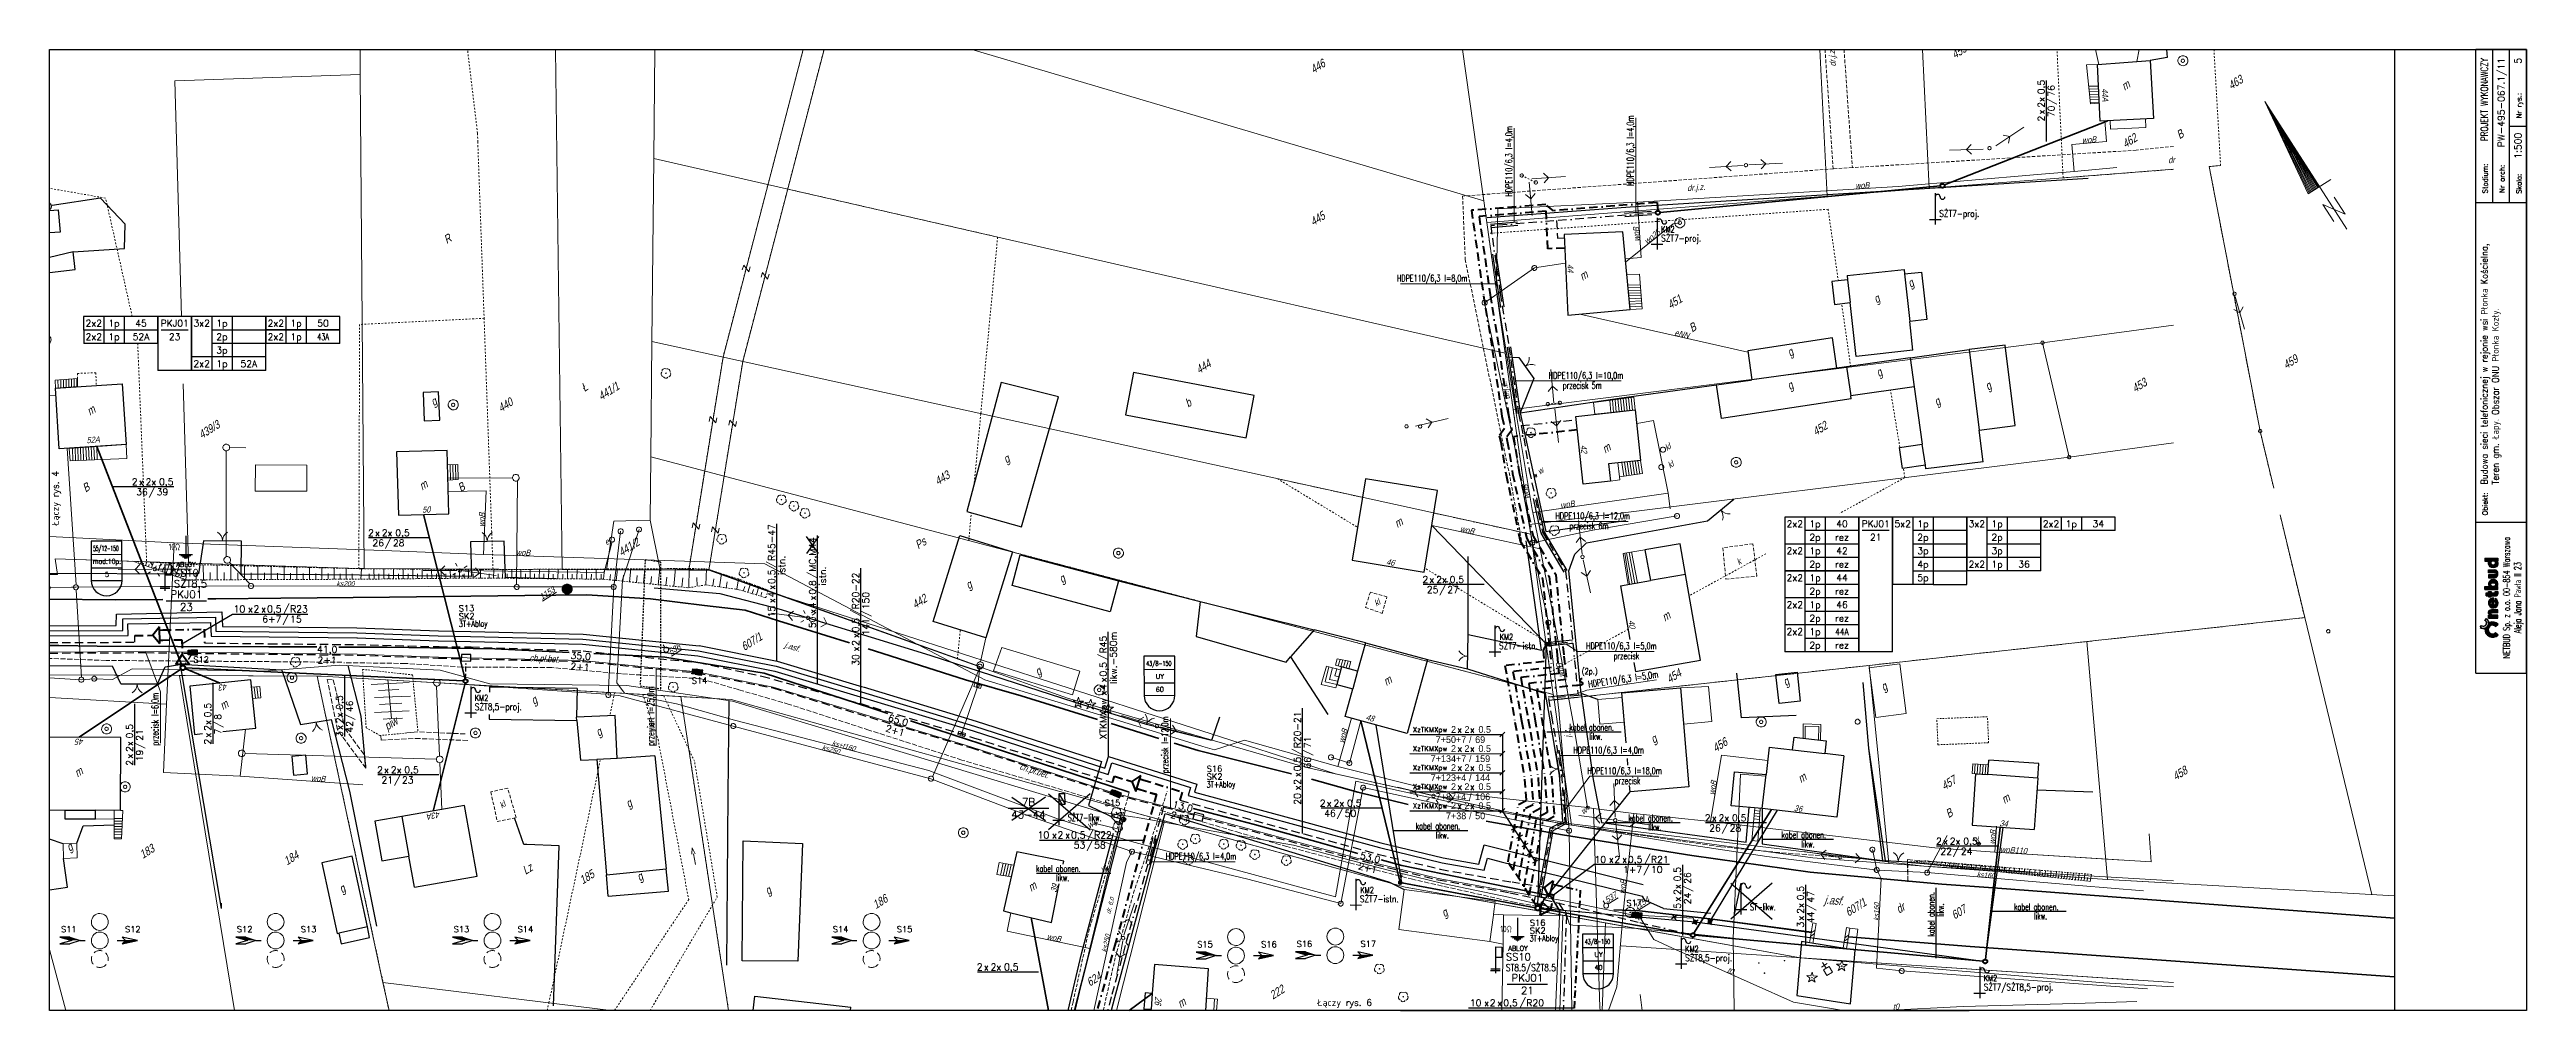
# Paper-space layout '05' of a CAD drawing. Header units: millimetres. Extents: x 16 to 750, y 3 to 288.
# The model-space entities are those that its viewports show. They can reach past a viewport. Long polylines and large blocks are cut down to what shows.
import ezdxf
from ezdxf.enums import TextEntityAlignment as Align
from ezdxf.lldxf.tags import DXFTag

# ---------------------------------------------------------------- set-up
doc = ezdxf.new("R2010")
doc.units = ezdxf.units.MM
doc.header["$MEASUREMENT"] = 0
for name, pattern in [('0', [0]), ('1', [0]), ('BORDER', [1.75, 0.5, -0.25, 0.5, -0.25, 0, -0.25]), ('BTO', [0]), ('BUD', [0]), ('BUF', [0]), ('BUW', [0.85, 0.5, -0.35]), ('BZN', [1, 0.5, -0.5]), ('DASHED', [0.75, 0.5, -0.25]), ('GUZ', [1, 0.5, -0.5]), ('KOC', [2, 1.5, -0.5]), ('KOJ', [0]), ('KOR', [1, 0.5, -0.5]), ('KOU', [1.5, 1, -0.5]), ('MSZ', [1, 0.5, -0.5]), ('PST', [0.85, 0.5, -0.35]), ('SCH', [0]), ('UOK', [1.5, 1, -0.5]), ('UPE', [0]), ('UPK', [0]), ('UPW', [0]), ('WSG', [0]), ('WSQ', [0.85, 0.5, -0.35])]:
    doc.linetypes.add(name, pattern=pattern)
doc.layers.get('0').update_dxf_attribs({"lineweight": 18})
for name, color, linetype in [('czerwona', 1, 'Continuous'), ('NR-RYS @ 1', 7, 'Continuous'), ('OPIS_KABLA', 30, 'Continuous'), ('OPIS_RURY', 6, 'Continuous'), ('RURY-ISTN', 6, 'Continuous'), ('RYS tabelki', 7, 'Continuous'), ('RYS tabelki - nr', 30, 'Continuous'), ('S-T-DLUG', 30, 'Continuous'), ('SZOPO_L_0', 251, 'BGS'), ('TEL długości przelotów', 30, 'Continuous'), ('TEL studnie istniejące', 34, 'Continuous'), ('TES kable kanałowe istn.', 140, 'Continuous'), ('TES kable kanałowe likw.', 9, 'KAB_KANAL_LIKW'), ('TES kable kanałowe proj.', 4, 'DASHED'), ('TES kable napow. likw.', 9, 'LIN_NAPOW_LIKW'), ('TES opisy kabli abon.', 30, 'Continuous'), ('TES opisy kabli rozdz.', 30, 'Continuous'), ('TES opisy zakończeń', 30, 'Continuous'), ('TES rury', 6, 'Continuous'), ('TES strzałki i odnośniki', 7, 'Continuous'), ('TES słup. PD', 6, 'Continuous'), ('TES zakończenia istniejące', 140, 'Continuous'), ('TES zakończenia likwidowane', 9, 'Continuous')]:
    doc.layers.add(name, color=color, linetype=linetype)
for name, color, linetype, lineweight in [('EADTD_T_0', 7, '0', 18), ('EBTOO_T_6', 7, '0', 18), ('EBTPO_L_2', 7, '0', 18), ('EBTPO_L_4', 7, '0', 18), ('EBTPO_L_6', 9, '0', 18), ('EBUOA_T_0', 7, '0', 25), ('EBUOA_T_1', 251, '0', 25), ('EBUPO_L_6', 7, '0', 18), ('EBUPP_L_0', 7, '0', 18), ('EBUPP_L_1', 7, 'BUD', 18), ('EBUPP_L_2', 7, '0', 13), ('EBUPP_L_3', 6, '0', 25), ('EDTTS_T_0', 251, '0', 18), ('EDZPD_L_0', 251, '0', 18), ('EDZPP_T_0', 251, '0', 18), ('EDZTD_T_0', 7, '0', 25), ('EUZOU_T_0', 251, '0', 18), ('EUZOU_T_2', 7, '0', 18), ('EUZPU_L_3', 250, 'KOR', 18), ('EUZPU_L_4', 251, 'GUZ', 18), ('EUZPU_L_7', 251, '0', 18), ('SDROK_T_0', 250, '0', 18), ('SDROK_T_1', 251, '0', 18), ('SDRPK_L_0', 7, '0', 35), ('SDRPK_L_1', 7, 'KOU', 18), ('SDRPK_L_2', 251, 'KOC', 18), ('SDRPT_L_0', 7, 'PST', 25), ('SDRPT_L_6', 251, '0', 18), ('SZAPM_T_0', 251, '0', 18), ('SZNPM_T_0', 251, '0', 18), ('SZNPS_T_0', 7, '0', 18), ('SZOPO_T_0', 251, '0', 18), ('SZWOW_T_2', 7, '0', 18), ('SZZPZ_T_0', 251, '0', 15), ('TEL kable doziemne proj.', 32, 'BORDER', 30), ('TEL kanalizacja tel. proj.', 32, 'DASHED', 30), ('TEL rury', 6, 'Continuous', 30), ('TEL rury opis', 6, 'Continuous', 20), ('TEL rury opis MONIKA', 6, 'Continuous', 20), ('TEL studnie projektowane', 32, 'Continuous', 30), ('TES kable doziemne proj.', 4, 'BORDER', 40), ('TES kable napow. proj.', 241, 'LIN_NAPOW_PROJ', 35), ('TES zakończenia projektowane', 4, 'Continuous', 40), ('TES złącza projektowane', 4, 'Continuous', 40), ('UEEOA_T_0', 7, '0', 18), ('UEEOO_T_0', 251, '0', 18), ('UEEPA_L_2', 251, 'MSZ', 18), ('UEEPA_L_3', 7, '1', 18), ('UEEPA_T_2', 251, '0', 18), ('UEEPON_L_0', 14, 'UPE', 18), ('UKKOA_T_3', 251, '0', 18), ('UKKOO_T_2', 7, '0', 18), ('UKKOO_T_3', 251, '0', 18), ('UKKPA_L_4', 7, 'UOK', 18), ('UKKPA_L_6', 251, 'UOK', 9), ('UKKPA_T_0', 7, '0', 18), ('UKKPA_T_4', 251, '0', 18), ('UKKPA_T_6', 251, '0', 18), ('UKKPOD_L_0', 14, 'UPK', 18), ('UKKPOR_L_0', 36, '0', 18), ('UKKPOR_L_3', 251, '0', 18), ('UTTOA_T_0', 7, '0', 18), ('UTTOO_T_0', 7, '0', 18), ('UTTPA_T_0', 7, '0', 18), ('UTTPA_T_2', 34, '0', 18), ('UTTPO_L_0', 34, '0', 18), ('UWWOA_T_0', 251, '0', 18), ('UWWOO_T_0', 251, '0', 18), ('UWWPA_T_0', 251, '0', 18), ('UWWPA_T_2', 251, '0', 18), ('UWWPO_L_0', 162, 'UPW', 18), ('UZB słupy telefoniczne', 32, 'Continuous', 30), ('WUKPS_L_1', 251, '0', 18), ('WUKPS_L_2', 251, '0', 18)]:
    doc.layers.add(name, color=color, linetype=linetype, lineweight=lineweight)
for name, color, linetype, lineweight, plot in [('Kanaliza', 36, 'DASHEDX2', 18, False), ('RYS layout', 7, 'Continuous', 30, False), ('viewport', 3, 'Continuous', 9, False)]:
    doc.layers.add(name, color=color, linetype=linetype, lineweight=lineweight, plot=plot)
doc.styles.add('ROMANS', font='simplex.shx')
doc.styles.add('SIMPLEX', font='simplex.shx', dxfattribs={"width": 0.8, "height": 1.5})
doc.styles.add('Simplex2', font='simplex.shx', dxfattribs={"width": 0.7})
doc.styles.get("Standard").update_dxf_attribs({"font": 'txt', "width": 0.8, "oblique": 15})
doc.linetypes.add('BGS', pattern='A,2.5,[133,ltypeshp.shx,S=0.2,R=0,X=0,Y=0],2.5', length=5)
tags = doc.linetypes.add('DASHEDX2', pattern=[38.1, 25.4, -12.7]).pattern_tags.tags
tags[6:7] = [DXFTag(74, 4), DXFTag(75, 0), DXFTag(340, '0'), DXFTag(46, 1.0), DXFTag(50, 0.0), DXFTag(44, 0.0), DXFTag(45, 0.0)]
tags[4:5] = [DXFTag(74, 4), DXFTag(75, 0), DXFTag(340, '0'), DXFTag(46, 1.0), DXFTag(50, 0.0), DXFTag(44, 0.0), DXFTag(45, 0.0)]
doc.linetypes.add('KAB_KANAL_LIKW', pattern='A,0.5,[131,ltypeshp.shx,S=0.1,R=0,X=-0.1,Y=-0.1],0.2,[131,ltypeshp.shx,S=0.1,R=180,X=-0.1,Y=0.1],0.1', length=0.8)
doc.linetypes.add('LIN_NAPOW_LIKW', pattern='A,0.0001,[131,ltypeshp.shx,S=0.1,R=20,X=0.34023,Y=-0.12817],-0.1,[131,ltypeshp.shx,S=0.1,R=200,X=0.35977,Y=0.12817],-0.3,[135,l_napow.shx,S=0.1,R=0,X=-0.4,Y=0],-0.2,[135,l_napow.shx,S=0.1,R=180,X=0.2,Y=0],-0.2', length=0.8001)
doc.linetypes.add('LIN_NAPOW_PROJ', pattern='A,0.0001,-0.4,[136,l_napow.shx,S=0.1,R=0,X=-0.4,Y=0],-0.2,[137,l_napow.shx,S=0.1,R=0,X=-0.2,Y=0],-0.2', length=0.8001)

psp = doc.layouts.new('05')

msp = doc.modelspace()

# ---------------------------------------------------------------- texts
at = {"layer": 'EADTD_T_0', "line_spacing_factor": 0.82}
for s, insert, char_height, attachment_point, rotation in [('44A', (4849535.43, 5830855.76), 1.8, 8, 329.17634), ('44', (4849490.83, 5830695.1), 1.8, 8, 329.17634), ('42', (4849537.81, 5830668.84), 1.8, 8, 332.69384), ('36', (4849662.93, 5830663.23), 1.8, 8, 49.89644), ('40', (4849589.04, 5830652.06), 1.8, 8, 333.38794), ('46', (4849535.31, 5830602.61), 1.8, 8, 47.23924), ('27', (4849724.18, 5830585.9), 2, 8, 330.71494), ('48', (4849569.47, 5830571.24), 1.8, 7, 41.27434), ('29', (4849775.74, 5830540.49), 2, 8, 319.17164), ('26', (4849604.47, 5830473.24), 2, 8, 321.97914), ('39', (4849560.03, 5830468.25), 1.8, 9, 135.21884), ('25', (4849609.49, 5830421.24), 1.8, 8, 138.57464), ('24', (4849644.91, 5830420.17), 1.8, 8, 324.78804), ('50', (4849364.66, 5830372.82), 1.8, 8, 58.19314), ('23', (4849633.6, 5830376.79), 1.8, 8, 146.26134), ('21', (4849676.57, 5830362.47), 1.8, 8, 146.26134), ('43A', (4849439.93, 5830325.42), 1.8, 8, 247.6635), ('52A', (4849292.92, 5830301.81), 1.8, 8, 60.23314), ('43', (4849373.8, 5830294.45), 1.8, 8, 242.31794), ('45', (4849363.81, 5830250.1), 1.8, 8, 236.19814), ('52', (4849242.99, 5830244.7), 1.8, 8, 66.3122), ('47', (4849318.65, 5830221.34), 1.8, 8, 242.59294), ('54', (4849216.71, 5830197.9), 1.8, 8, 57.48684)]:
    msp.add_mtext(s, dxfattribs=dict(at, insert=insert, char_height=char_height, attachment_point=attachment_point, rotation=rotation))
for s, insert, char_height, width, attachment_point, rotation in [('34', (4849701.04, 5830712.65), 1.8, 2.88, 9, 52.60804), ('33', (4849814.73, 5830489.09), 2, 2.88, 8, 319.17163), ('19', (4849734.24, 5830268.57), 2.5, 2.4, 8, 102.38964), ('17', (4849735.01, 5830235.21), 2.5, 2.4, 8, 90.77598)]:
    msp.add_mtext(s, dxfattribs=dict(at, insert=insert, char_height=char_height, width=width, attachment_point=attachment_point, rotation=rotation))
at = {"layer": 'EBTOO_T_6', "insert": (4849248.74, 5830275.44), "char_height": 1.8, "attachment_point": 1, "rotation": 88.97724, "line_spacing_factor": 0.82}
msp.add_mtext('f', dxfattribs=at)
at = {"layer": 'EBUOA_T_0', "char_height": 2.5, "width": 2, "rotation": 88.97724, "line_spacing_factor": 0.82}
for s, insert, attachment_point in [('m', (4849694.93, 5830715.6), 7), ('g', (4849648.08, 5830704.18), 7), ('g', (4849747.77, 5830486.5), 5), ('g', (4849666.88, 5830234.53), 7)]:
    msp.add_mtext(s, dxfattribs=dict(at, insert=insert, attachment_point=attachment_point))
at = {"layer": 'EBUOA_T_0', "char_height": 2.48, "attachment_point": 5, "rotation": 88.97724, "line_spacing_factor": 0.82}
for s, insert in [('g', (4849630.51, 5830559.25)), ('g', (4849671.14, 5830562.12)), ('g', (4849833.07, 5830560.59)), ('g', (4849679.6, 5830551.77)), ('g', (4849504.34, 5830498.19)), ('g', (4849747.77, 5830486.5)), ('m', (4849672.81, 5830359.66)), ('piw', (4849411.37, 5830329.52)), ('g', (4849389.35, 5830229.8))]:
    msp.add_mtext(s, dxfattribs=dict(at, insert=insert))
at = {"layer": 'EBUOA_T_1', "char_height": 2.48, "attachment_point": 9, "rotation": 88.97724, "line_spacing_factor": 0.82}
for s, insert in [('g', (4849500.79, 5830878.37)), ('g', (4849490.29, 5830862.98)), ('m', (4849538.1, 5830864.21)), ('g', (4849552.67, 5830778.25)), ('g', (4849590.78, 5830780.63)), ('g', (4849550.95, 5830767.28)), ('g', (4849586.26, 5830765.45)), ('g', (4849569.59, 5830755.83)), ('g', (4849550.05, 5830737.17)), ('g', (4849558.26, 5830731.67)), ('m', (4849496.48, 5830698.98)), ('g', (4849630.83, 5830682.22)), ('m', (4849542.91, 5830676.37)), ('m', (4849656.51, 5830670.86)), ('m', (4849594.29, 5830663.65)), ('g', (4849623.39, 5830640.13)), ('m', (4849527.37, 5830612.76)), ('m', (4849730.47, 5830598.65)), ('b', (4849463.37, 5830579.93)), ('m', (4849564.66, 5830584.19)), ('m', (4849782.8, 5830550.41)), ('g', (4849448.2, 5830525.8)), ('g', (4849486.93, 5830519.96)), ('g', (4849639.5, 5830507.22)), ('g', (4849676.48, 5830508.82)), ('g', (4849473.19, 5830495.89)), ('g', (4849696.16, 5830495.59)), ('m', (4849820.83, 5830496.02)), ('m', (4849610.68, 5830480.55)), ('m', (4849557.47, 5830462.62)), ('g', (4849698.22, 5830468.49)), ('m', (4849651.87, 5830435.99)), ('m', (4849606.52, 5830414.39)), ('g', (4849516, 5830396.23)), ('sil', (4849581.57, 5830397.12)), ('g', (4849340.34, 5830393.48)), ('m', (4849358.54, 5830377.63)), ('g', (4849449.09, 5830380.26)), ('g', (4849471.67, 5830376.01)), ('g', (4849554.72, 5830380.05)), ('g', (4849430.65, 5830369.43)), ('g', (4849491.61, 5830366.74)), ('g', (4849604.04, 5830370.51)), ('m', (4849621.89, 5830369.83)), ('g', (4849611.46, 5830362.98)), ('g', (4849592.56, 5830354.09)), ('g', (4849602.12, 5830348.18)), ('g', (4849641.44, 5830340.98)), ('g', (4849665.34, 5830341.91)), ('g', (4849633.45, 5830325.24)), ('m', (4849285.7, 5830307.64)), ('m', (4849380.33, 5830292.35)), ('g', (4849445.88, 5830291.14)), ('m', (4849727.42, 5830269.71)), ('m', (4849234.53, 5830248.99)), ('m', (4849373.15, 5830245.39)), ('m', (4849332.01, 5830219.15)), ('g', (4849354.6, 5830204.88)), ('m', (4849207.28, 5830202.75))]:
    msp.add_mtext(s, dxfattribs=dict(at, insert=insert))
at = {"layer": 'EBUOA_T_1', "char_height": 2.5, "width": 2, "rotation": 88.97724, "line_spacing_factor": 0.82}
for s, insert, attachment_point in [('m', (4849820.83, 5830496.02), 9), ('g', (4849665.34, 5830341.91), 9), ('g', (4849675.27, 5830268.86), 8), ('m', (4849726.14, 5830267.44), 9), ('m', (4849726.76, 5830234.28), 5)]:
    msp.add_mtext(s, dxfattribs=dict(at, insert=insert, attachment_point=attachment_point))
at = {"layer": 'EDZTD_T_0', "lineweight": 18, "oblique": 15, "width": 0.8}
for s, p in [('607', (4849716.1, 5830684.33)), ('289', (4849750.56, 5830671.75))]:
    msp.add_text(s, height=2.5, rotation=88.97724, dxfattribs=at).set_placement(p, align=Align.BOTTOM_LEFT)
at = {"layer": 'EDZTD_T_0', "char_height": 2.48, "attachment_point": 5, "rotation": 88.97724, "line_spacing_factor": 0.82}
for s, insert in [('463', (4849554.14, 5830890.77)), ('459', (4849632.26, 5830858.67)), ('462', (4849551.27, 5830855.02)), ('455', (4849501.27, 5830827.44)), ('461', (4849477.48, 5830819.14)), ('453', (4849613.36, 5830817.44)), ('458', (4849715.98, 5830764.02)), ('450', (4849431.91, 5830731.38)), ('452', (4849571.81, 5830731.36)), ('451', (4849516.69, 5830716.12)), ('446', (4849400.04, 5830666.32)), ('607/1', (4849696.09, 5830661.89)), ('454', (4849609.11, 5830654.71)), ('456', (4849633.72, 5830654.83)), ('445', (4849437.69, 5830641.36)), ('289', (4849755.45, 5830596.18)), ('444', (4849455.59, 5830588.92)), ('288', (4849801.02, 5830559.26)), ('620/2', (4849761.58, 5830518.38)), ('443', (4849440.45, 5830506.07)), ('222', (4849622.43, 5830504.81)), ('442', (4849467.27, 5830480.25)), ('624', (4849589.28, 5830461.65)), ('221', (4849635.21, 5830450.89)), ('441/1', (4849364.4, 5830437.76)), ('220', (4849680.23, 5830442.48)), ('607/1', (4849449.76, 5830432.17)), ('219', (4849701.09, 5830434.87)), ('441/2', (4849406.28, 5830417.23)), ('186', (4849535.13, 5830421.41)), ('440', (4849350.92, 5830409.93)), ('624', (4849639.15, 5830409.99)), ('218', (4849788.72, 5830411.36)), ('187', (4849588.2, 5830383.14)), ('185', (4849481.06, 5830352.88)), ('188', (4849625.9, 5830347.82)), ('217', (4849775.59, 5830337.91)), ('439/3', (4849308.56, 5830332.63)), ('189', (4849667.81, 5830313.26)), ('439/1', (4849260.45, 5830300.13)), ('190', (4849701.18, 5830290.26)), ('184', (4849427.98, 5830282.84)), ('439/2', (4849195.27, 5830261.97)), ('183', (4849402.78, 5830248.24)), ('191', (4849696.43, 5830230.36)), ('182', (4849376.91, 5830209.82)), ('192', (4849682.34, 5830206.13))]:
    msp.add_mtext(s, dxfattribs=dict(at, insert=insert))
at = {"layer": 'EDZTD_T_0', "char_height": 2.5, "rotation": 88.97724, "line_spacing_factor": 0.82}
for s, insert, width, attachment_point in [('457', (4849681.78, 5830705.2), 6, 8), ('456', (4849633.72, 5830654.83), 6, 5), ('218', (4849822.13, 5830424.03), 5.3333, 5), ('189', (4849668.61, 5830309.19), 5.3333, 5), ('217', (4849806.32, 5830311.79), 5.3333, 5), ('190', (4849701.18, 5830290.26), 5, 5), ('191', (4849679.13, 5830247.37), 4.6667, 5), ('216', (4849821.44, 5830244.35), 5.3333, 5), ('215', (4849813.78, 5830213.12), 5.3333, 5), ('192', (4849682.34, 5830206.13), 5.3333, 5)]:
    msp.add_mtext(s, dxfattribs=dict(at, insert=insert, width=width, attachment_point=attachment_point))
at = {"layer": 'EUZOU_T_0', "lineweight": 18, "oblique": 15, "width": 0.8}
msp.add_text('B', height=2.5, rotation=88.97724, dxfattribs=at).set_placement((4849690.06, 5830699.45), align=Align.BOTTOM_LEFT)
at = {"layer": 'EUZOU_T_0', "char_height": 2.5, "rotation": 88.97724, "line_spacing_factor": 0.82}
for s, insert, attachment_point in [('B', (4849557.88, 5830868.57), 5), ('B', (4849524.66, 5830715.5), 1), ('R', (4849649.91, 5830501.95), 5), ('Ps', (4849453.03, 5830490.07), 5), ('Ł', (4849359.44, 5830432.41), 5), ('R', (4849300.34, 5830422.8), 5), ('B', (4849364.03, 5830385.58), 5), ('Lz', (4849469.3, 5830339.53), 5), ('B', (4849302.72, 5830292.68), 5), ('B', (4849263.86, 5830228.24), 5)]:
    msp.add_mtext(s, dxfattribs=dict(at, insert=insert, attachment_point=attachment_point))
for s, insert, width, attachment_point in [('dr', (4849703.61, 5830673.99, 1), 2.88, 6), ('Ps', (4849750.79, 5830342.95), 2.88, 9), ('B', (4849799.05, 5830251.65), 1.44, 5), ('B', (4849697.83, 5830239.44), 1.44, 9)]:
    msp.add_mtext(s, dxfattribs=dict(at, insert=insert, width=width, attachment_point=attachment_point))
at = {"layer": 'EUZOU_T_2', "insert": (4849574.4, 5830478.34), "char_height": 1.3, "attachment_point": 8, "rotation": 132.29514, "line_spacing_factor": 0.82}
msp.add_mtext('dr. 6,0', dxfattribs=at)
at = {"layer": 'NR-RYS @ 1', "color": 6, "style": 'ROMANS'}
for s, rotation, p in [('Łączy rys. 6', 56.52916, (4849636.36, 5830519.72)), ('Łączy rys. 5', 56.52916, (4849639.8, 5830517.57)), ('Łączy rys. 4', 146.52916, (4849300.58, 5830283.64)), ('Łączy rys. 5', 146.52916, (4849298.42, 5830280.19)), ('Łączy rys. 9', 178.97724, (4849697.02, 5830248.33)), ('Łączy rys. 6', 178.97724, (4849697.05, 5830244.27))]:
    msp.add_text(s, height=1.98, rotation=rotation, dxfattribs=at).set_placement(p, align=Align.MIDDLE)
at = {"layer": 'OPIS_KABLA', "style": 'SIMPLEX'}
for p in [(4849651.59, 5830571.26), (4849734.23, 5830516.4), (4849580.78, 5830426.77), (4849654, 5830368.93), (4849338.72, 5830304.5)]:
    msp.add_text('ABLOY', height=1.4, rotation=56.52916, dxfattribs=at).set_placement(p, align=Align.CENTER)
at = {"layer": 'OPIS_RURY', "style": 'SIMPLEX', "width": 0.8}
for p in [(4849644.13, 5830569.9), (4849727.28, 5830514.8), (4849584.82, 5830413.3), (4849658.03, 5830355.46), (4849331.77, 5830302.9)]:
    msp.add_text('10Ω', height=1.92, rotation=56.52916, dxfattribs=at).set_placement(p)
at = {"layer": 'RURY-ISTN', "style": 'ROMANS'}
for s, p in [('SS10', (4849652.03, 5830566.65)), ('SS10', (4849734.66, 5830511.79)), ('SS20', (4849581.22, 5830422.16)), ('SS10', (4849654.44, 5830364.31)), ('SS10', (4849339.16, 5830299.89)), ('SŻT8,5', (4849341.83, 5830298.12))]:
    msp.add_text(s, height=2.16, rotation=56.52916, dxfattribs=at).set_placement(p)
for s, width, p in [('ST8.5/SŻT8.5', 0.75, (4849654.7, 5830564.88)), ('SŻT7', 0.7, (4849737.34, 5830510.02)), ('SŻT7', 0.75, (4849583.89, 5830420.39)), ('SŻT7', 0.75, (4849657.11, 5830362.55))]:
    msp.add_text(s, height=2.16, rotation=56.52916, dxfattribs=dict(at, width=width)).set_placement(p)
at = {"layer": 'S-T-DLUG', "style": 'ROMANS'}
for s, rotation, p in [('S17', 57.37337, (4849658.3, 5830605.37)), ('S16', 57.37337, (4849647.41, 5830578.25)), ('SK2', 57.37337, (4849649.35, 5830576.96)), ('S17', 56.52916, (4849624.89, 5830532.91)), ('S16', 57.37337, (4849556.44, 5830523.5)), ('SK2', 57.37337, (4849558.38, 5830522.21)), ('S16', 56.52916, (4849614.44, 5830517.1)), ('S16', 56.52916, (4849608.75, 5830508.24)), ('S15', 57.37337, (4849548.19, 5830492.69)), ('S15', 56.52916, (4849598.3, 5830492.43)), ('S15', 56.52916, (4849545.41, 5830420.57)), ('S14', 57.37337, (4849450.4, 5830410.51)), ('S14', 56.52916, (4849534.95, 5830404.75)), ('S13', 57.37337, (4849394.39, 5830364.68)), ('SK2', 57.37337, (4849396.34, 5830363.4)), ('S14', 56.52916, (4849483.38, 5830326.75)), ('S13', 56.52916, (4849472.92, 5830310.94)), ('S12', 57.37337, (4849363.66, 5830290.64)), ('S13', 56.52916, (4849447.92, 5830273.12)), ('S12', 56.52916, (4849437.46, 5830257.3)), ('S12', 56.52916, (4849419.15, 5830229.61)), ('S11', 57.37337, (4849297.84, 5830220.82)), ('SK2', 57.37337, (4849299.79, 5830219.54)), ('S11', 56.52916, (4849408.69, 5830213.79))]:
    msp.add_text(s, height=1.8, rotation=rotation, dxfattribs=at).set_placement(p)
at = {"layer": 'S-T-DLUG', "style": 'ROMANS', "width": 0.7}
for p in [(4849651.22, 5830575.65), (4849560.32, 5830520.9), (4849398.24, 5830362.16), (4849301.67, 5830218.35)]:
    msp.add_text('3T+Abloy', height=1.8, rotation=57.37337, dxfattribs=at).set_placement(p)
at = {"layer": 'SDROK_T_0', "char_height": 1.8, "attachment_point": 5, "line_spacing_factor": 0.82}
for s, insert, rotation in [('dr', (4849562.87, 5830862.28), 62.44874), ('dr.j.z.', (4849482.14, 5830795.37), 150.55374), ('dr.j.z.', (4849492.14, 5830740.07), 60.72124), ('dr.j.z.', (4849511.03, 5830660), 158.35914), ('j.z.', (4849605.88, 5830619.28), 156.22134), ('dr. j.z.', (4849818.54, 5830469.66), 140.36374), ('j.asf.', (4849457.88, 5830441.25), 39.43684), ('j.br.', (4849722.03, 5830325.44), 121.43094)]:
    msp.add_mtext(s, dxfattribs=dict(at, insert=insert, rotation=rotation))
at = {"layer": 'SDROK_T_0', "line_spacing_factor": 0.82}
for s, insert, char_height, width, attachment_point, rotation in [('j.asf.', (4849694.15, 5830658.68), 2.5, 6.48, 9, 52.08902), ('dr. j.z.', (4849836.9, 5830453.81), 1.8, 8.4, 5, 140.36374), ('j.br.', (4849729.65, 5830313.16), 1.8, 5.04, 5, 121.43094)]:
    msp.add_mtext(s, dxfattribs=dict(at, insert=insert, char_height=char_height, width=width, attachment_point=attachment_point, rotation=rotation))
at = {"layer": 'SDROK_T_1', "attachment_point": 5, "line_spacing_factor": 0.82}
for s, insert, char_height, rotation in [('ch.pł.bet.', (4849528.11, 5830480.84), 2, 38.43624), ('ch.pł.bet.', (4849420.3, 5830378.01), 2, 53.75204), ('polbr.', (4849298.04, 5830199.47), 1.8, 57.18254)]:
    msp.add_mtext(s, dxfattribs=dict(at, insert=insert, char_height=char_height, rotation=rotation))
at = {"layer": 'SZNPM_T_0', "char_height": 1.8, "rotation": 88.97724, "line_spacing_factor": 0.82}
for s, insert, attachment_point in [('{\\L537}\\P', (4849653.56, 5830601.08), 4), ('{\\L528}\\P', (4849802.45, 5830574.26), 4), ('{\\L536}\\P', (4849438.06, 5830410.02), 1), ('{\\L529}\\P', (4849763.11, 5830270.2), 1)]:
    msp.add_mtext(s, dxfattribs=dict(at, insert=insert, attachment_point=attachment_point))
at = {"layer": 'SZNPM_T_0', "insert": (4849764.67, 5830267.61), "char_height": 1.8, "width": 5.4, "attachment_point": 1, "rotation": 88.97724, "line_spacing_factor": 0.82}
msp.add_mtext('{\\L529}\\P', dxfattribs=at)
at = {"layer": 'SZNPS_T_0', "color": 251, "insert": (4849660.93, 5830607.1), "char_height": 1.8, "attachment_point": 7, "rotation": 88.97724, "line_spacing_factor": 0.82}
msp.add_mtext('{\\L1154}', dxfattribs=at)
at = {"layer": 'SZNPS_T_0', "insert": (4849403.37, 5830387.12), "char_height": 1.8, "attachment_point": 1, "rotation": 88.97724, "line_spacing_factor": 0.82}
msp.add_mtext('{\\L1153}', dxfattribs=at)
at = {"layer": 'TES opisy kabli rozdz.', "style": 'SIMPLEX'}
for p in [(4849583.13, 5830585.25), (4849587.84, 5830582.13), (4849592.56, 5830579.02), (4849597.27, 5830575.9), (4849601.99, 5830572.78)]:
    msp.add_text('XzTKMXpw', height=1.5, rotation=56.52916, dxfattribs=at).set_placement(p, align=Align.CENTER)
at = {"layer": 'TES rury', "linetype": 'Continuous'}
for s, height, rotation, style, width, p in [('SŻT7-proj.', 2, 56.52916, 'ROMANS', 0.8, (4849538.97, 5830795.52)), ('KM2', 1.8, 56.52916, 'ROMANS', 0.8, (4849497.29, 5830724.17)), ('SŻT7-proj.', 2, 56.52916, 'ROMANS', 0.8, (4849499.57, 5830722.66)), ('kabel abonen.', 2, 56.52916, 'Simplex2', 0.7, (4849722.72, 5830700.61)), ('likw.', 2, 56.52916, 'Simplex2', 0.7, (4849728.25, 5830704.07)), ('SŻT7/SŻT8,5-proj.', 2, 56.52916, 'ROMANS', 0.8, (4849737.61, 5830679.99)), ('kabel abonen.', 2, 146.52916, 'Simplex2', 0.7, (4849716.25, 5830676.61)), ('likw.', 2, 146.52916, 'Simplex2', 0.7, (4849712.79, 5830682.15)), ('KM2', 1.8, 56.52916, 'ROMANS', 0.8, (4849735.33, 5830681.5)), ('kabel abonen.', 2, 56.52916, 'Simplex2', 0.7, (4849666.87, 5830654.85)), ('likw.', 2, 56.52916, 'Simplex2', 0.7, (4849672.4, 5830658.31)), ('(2p.)', 1.7, 56.52916, 'ROMANS', 0.8, (4849593.57, 5830632.28)), ('SŻT7-istn.', 2, 56.52916, 'ROMANS', 0.8, (4849573.89, 5830615.88)), ('kabel abonen.', 2, 56.52916, 'Simplex2', 0.7, (4849605.55, 5830619.95)), ('likw.', 2, 56.52916, 'Simplex2', 0.7, (4849611.08, 5830623.4)), ('kabel abonen.', 2, 56.52916, 'Simplex2', 0.7, (4849637.63, 5830619.71)), ('likw.', 2, 56.52916, 'Simplex2', 0.7, (4849643.16, 5830623.17)), ('KM2', 1.8, 56.52916, 'ROMANS', 0.8, (4849571.71, 5830617.54)), ('KM2', 1.8, 56.52916, 'ROMANS', 0.8, (4849679.26, 5830612.4)), ('SŻT8,5-proj.', 2, 56.52916, 'ROMANS', 0.8, (4849681.54, 5830610.89)), ('kabel abonen.', 2, 56.52916, 'Simplex2', 0.7, (4849604.85, 5830565.78)), ('likw.', 2, 56.52916, 'Simplex2', 0.7, (4849610.38, 5830569.24)), ('KM2', 1.8, 56.52916, 'ROMANS', 0.8, (4849611.57, 5830541.7)), ('SŻT7-istn.', 2, 56.52916, 'ROMANS', 0.8, (4849613.75, 5830540.04)), ('kabel abonen.', 2, 56.52916, 'Simplex2', 0.7, (4849553.29, 5830464.91)), ('likw.', 2, 56.52916, 'Simplex2', 0.7, (4849558.83, 5830468.37)), ('kabel abonen.', 2, 56.52916, 'Simplex2', 0.7, (4849622.62, 5830441.22)), ('likw.', 2, 56.52916, 'Simplex2', 0.7, (4849628.16, 5830444.68)), ('kabel abonen.', 2, 56.52916, 'Simplex2', 0.7, (4849605.25, 5830406.81)), ('likw.', 2, 56.52916, 'Simplex2', 0.7, (4849610.79, 5830410.27)), ('kabel abonen.', 2, 146.52916, 'Simplex2', 0.7, (4849636.14, 5830404.82)), ('likw.', 2, 146.52916, 'Simplex2', 0.7, (4849632.68, 5830410.35)), ('kabel abonen.', 2, 56.52916, 'Simplex2', 0.7, (4849607.83, 5830383.06)), ('likw.', 2, 56.52916, 'Simplex2', 0.7, (4849613.36, 5830386.52)), ('SŻT8,5-proj.', 2, 56.52916, 'ROMANS', 0.8, (4849421.43, 5830352.5)), ('KM2', 1.8, 56.52916, 'ROMANS', 0.8, (4849419.15, 5830354)), ('SŻT7-proj.', 2, 88.97724, 'ROMANS', 0.8, (4849756.06, 5830212.15)), ('KM2', 1.8, 88.97724, 'ROMANS', 0.8, (4849753.32, 5830212.2)), ('SŻT8,5-proj.', 2, 56.52916, 'ROMANS', 0.8, (4849314.85, 5830198.05)), ('KM2', 1.8, 56.52916, 'ROMANS', 0.8, (4849312.57, 5830199.55)), ('ST/SŻT7', 2, 56.52916, 'ROMANS', 0.8, (4849260.86, 5830187.57)), ('kabel abonen.', 2, 146.52916, 'Simplex2', 0.7, (4849317.89, 5830187.75)), ('likw.', 2, 146.52916, 'Simplex2', 0.7, (4849314.43, 5830193.28))]:
    msp.add_text(s, height=height, rotation=rotation, dxfattribs=dict(at, style=style, width=width)).set_placement(p)
at = {"layer": 'TES zakończenia likwidowane', "color": 0, "linetype": 'Continuous', "style": 'ROMANS', "width": 0.7}
msp.add_text('ST-likw.', height=2, rotation=56.52916, dxfattribs=at).set_placement((4849679.55, 5830635.26))
at = {"layer": 'TES zakończenia likwidowane', "style": 'ROMANS', "width": 0.7}
for p in [(4849545.87, 5830481.07), (4849610.64, 5830396.8)]:
    msp.add_text('SŻT7-likw.', height=2, rotation=56.52916, dxfattribs=at).set_placement(p)
at = {"layer": 'UEEOA_T_0', "insert": (4849401.41, 5830413.29), "char_height": 1.8, "attachment_point": 6, "rotation": 88.97724, "line_spacing_factor": 0.82}
msp.add_mtext('e', dxfattribs=at)
at = {"layer": 'UEEOO_T_0', "char_height": 1.8, "attachment_point": 8, "line_spacing_factor": 0.82}
for insert, rotation in [((4849515.82, 5830864.48), 338.20384), ((4849526.46, 5830711.97), 43.72464)]:
    msp.add_mtext('eNN', dxfattribs=dict(at, insert=insert, rotation=rotation))
at = {"layer": 'UKKOA_T_3', "char_height": 1.8, "rotation": 88.97724, "line_spacing_factor": 0.82}
for s, insert, attachment_point in [('k', (4849514.05, 5830896.24), 4), ('k', (4849510.96, 5830890.43), 7), ('kl', (4849550.55, 5830689.92), 1), ('kl', (4849555.37, 5830687.75), 1), ('kl', (4849541.49, 5830592.56), 1), ('kl', (4849448.4, 5830343.1), 1), ('kl', (4849214.9, 5830220.65), 2), ('kl', (4849216.3, 5830225.23), 2)]:
    msp.add_mtext(s, dxfattribs=dict(at, insert=insert, attachment_point=attachment_point))
at = {"layer": 'UKKOO_T_2', "char_height": 1.5, "line_spacing_factor": 0.82}
for s, insert, width, attachment_point, rotation in [('ks160', (4849710, 5830698.93), 6.48, 8, 51.69413), ('ks160', (4849703.24, 5830665.45), 6.48, 7, 145.69144), ('ks200', (4849801, 5830481.19), 6.72, 8, 140.27834), ('ks250', (4849760.89, 5830262.31), 6.96, 8, 114.18094), ('ks160', (4849733.52, 5830220.09), 6.48, 8, 182.46874)]:
    msp.add_mtext(s, dxfattribs=dict(at, insert=insert, width=width, attachment_point=attachment_point, rotation=rotation))
at = {"layer": 'UKKOO_T_2', "char_height": 1.5, "attachment_point": 8, "line_spacing_factor": 0.82}
for s, insert, rotation in [('ks200', (4849732.49, 5830535.9), 144.05584), ('ks200', (4849801, 5830481.19), 140.27834), ('ks250', (4849582.93, 5830471.08), 134.01364), ('ks+t160', (4849491.11, 5830437.4), 42.00984), ('ks250', (4849489.93, 5830433.64), 41.64844), ('ks250', (4849622.29, 5830431.49), 136.30844), ('ks160', (4849649.75, 5830371.36), 48.50574), ('ks200', (4849369.63, 5830340.77), 56.31814)]:
    msp.add_mtext(s, dxfattribs=dict(at, insert=insert, rotation=rotation))
at = {"layer": 'UKKOO_T_3', "insert": (4849592.39, 5830689.51), "char_height": 1.8, "attachment_point": 8, "rotation": 88.97724, "line_spacing_factor": 0.82}
msp.add_mtext('k', dxfattribs=at)
at = {"layer": 'UTTOA_T_0', "insert": (4849662.08, 5830606.49), "char_height": 1.8, "attachment_point": 3, "rotation": 88.97724, "line_spacing_factor": 0.82}
msp.add_mtext('t', dxfattribs=at)
at = {"layer": 'UTTOO_T_0', "lineweight": 18, "oblique": 15, "width": 0.8}
msp.add_text('t', height=1.8, rotation=61.97075, dxfattribs=at).set_placement((4849741.16, 5830668.92), align=Align.BOTTOM_LEFT)
at = {"layer": 'UTTOO_T_0', "insert": (4849727.6, 5830654.33), "char_height": 1.8, "width": 2.64, "attachment_point": 7, "rotation": 59.45215, "line_spacing_factor": 0.82}
msp.add_mtext('t0', dxfattribs=at)
at = {"layer": 'UTTOO_T_0', "insert": (4849691.01, 5830619.32), "char_height": 1.8, "attachment_point": 7, "rotation": 32.37814, "line_spacing_factor": 0.82}
msp.add_mtext('t0', dxfattribs=at)
at = {"layer": 'UWWOA_T_0', "insert": (4849698.03, 5830701.99), "char_height": 1.8, "width": 1.44, "attachment_point": 1, "rotation": 88.97724, "line_spacing_factor": 0.82}
msp.add_mtext('w', dxfattribs=at)
at = {"layer": 'UWWOA_T_0', "char_height": 1.8, "rotation": 88.97724, "line_spacing_factor": 0.82}
for s, insert, attachment_point in [('w', (4849536.54, 5830654.52), 4), ('w', (4849627.7, 5830611.21), 6), ('w', (4849697.99, 5830571.89), 1), ('w', (4849551.34, 5830486.77), 9), ('w', (4849564.34, 5830482.94), 9), ('122.75\\P120.95', (4849270.05, 5830215.09), 9), ('w', (4849277.69, 5830217.09), 7)]:
    msp.add_mtext(s, dxfattribs=dict(at, insert=insert, attachment_point=attachment_point))
at = {"layer": 'UWWOO_T_0', "char_height": 1.8, "attachment_point": 8, "line_spacing_factor": 0.82}
for s, insert, rotation in [('woB', (4849545.21, 5830844.72), 61.40584), ('woB', (4849519.37, 5830781.13), 60.00154), ('woB', (4849494.19, 5830718.53), 150.00154), ('wo25', (4849497.84, 5830721.3), 95.10254), ('woB', (4849701.72, 5830708), 142.46684), ('woB', (4849550.09, 5830656.08), 64.72184), ('woB', (4849539.74, 5830649.14), 155.85734), ('woB', (4849643.8, 5830646.8), 136.90144), ('woB', (4849539.84, 5830626.84), 44.39834), ('woB', (4849589.5, 5830628.43), 156.95674), ('woB', (4849653.53, 5830608.37), 140.50034), ('woB', (4849570.54, 5830563.72), 130.84704), ('woB', (4849747.36, 5830547.5), 52.65504), ('woB', (4849786.28, 5830500.28), 143.69784), ('woB', (4849573.15, 5830457.9), 44.63614), ('woB', (4849624.01, 5830396.88), 50.67724), ('woB', (4849391.11, 5830389.69), 54.62814), ('woB', (4849376.04, 5830386.12), 144.37534), ('woB', (4849684.81, 5830352.49), 145.78904), ('woB110', (4849718.7, 5830325.1), 121.78694), ('woB', (4849413.46, 5830302.02), 52.55314), ('wo25', (4849716.17, 5830285), 134.49044), ('woB', (4849727.34, 5830287.92), 31.57994), ('woB', (4849292.57, 5830279.92), 150.21944), ('wo32', (4849265.59, 5830221.95), 154.32664), ('woB', (4849237.69, 5830194.2), 150.46174)]:
    msp.add_mtext(s, dxfattribs=dict(at, insert=insert, rotation=rotation))
for s, insert, width, rotation in [('woB110', (4849708.51, 5830709.76), 7.44, 52.89853), ('woB', (4849701.72, 5830708), 4.32, 142.46684), ('woB', (4849643.8, 5830646.8), 4.32, 136.90144), ('woB', (4849786.28, 5830500.28), 4.32, 143.69784), ('woB', (4849684.81, 5830352.49), 4.32, 145.78904), ('woB110', (4849718.7, 5830325.1), 7.44, 121.78694), ('wo25', (4849716.17, 5830285), 5.76, 134.49044), ('woB', (4849727.34, 5830287.92), 4.32, 31.57993), ('wo32', (4849737.48, 5830216.84), 5.76, 168.41233), ('woB', (4849776.95, 5830199.62), 4.32, 169.87773)]:
    msp.add_mtext(s, dxfattribs=dict(at, insert=insert, width=width, rotation=rotation))

# ---------------------------------------------------------------- blocks, each defined once
blk = doc.blocks.new('TABELKA-NB')
blk.add_hatch(color=7).paths.add_polyline_path([(-171.14, 9.14), (-170.44, 8.43, 0.309602), (-169.95, 10.96, -0.359683), (-171.85, 12.32, 0.701916), (-173.65, 8.42), (-172.95, 9.14, -2.418912)])
h = blk.add_hatch(color=7)
edge = h.paths.add_edge_path()
edge.add_spline(control_points=[(-167.71, 10.08), (-167.71, 10.2), (-167.71, 10.43), (-167.35, 10.57), (-167.02, 10.42), (-167.02, 10.22), (-167.02, 10.15)], knot_values=[0, 0, 0, 0, 0.31784, 0.634784, 0.982228, 1.196696, 1.196696, 1.196696, 1.196696], degree=3, periodic=0)
edge.add_line((-167.02, 10.15), (-167.02, 8.5))
edge.add_line((-167.02, 8.5), (-166.13, 8.5))
edge.add_line((-166.13, 8.5), (-166.13, 10.34))
edge.add_spline(control_points=[(-166.13, 10.34), (-166.13, 10.45), (-166.13, 10.75), (-166.37, 11.1), (-166.8, 11.3), (-167.24, 11.28), (-167.59, 11.07), (-167.72, 10.91), (-167.78, 10.84)], knot_values=[0, 0, 0, 0, 0.342028, 0.881591, 1.168596, 1.742988, 2.104188, 2.361749, 2.361749, 2.361749, 2.361749], degree=3, periodic=0)
edge.add_line((-167.78, 10.84), (-167.78, 11.22))
edge.add_line((-167.78, 11.22), (-168.6, 11.22))
edge.add_line((-168.6, 11.22), (-168.6, 8.5))
edge.add_line((-168.6, 8.5), (-167.71, 8.5))
edge.add_line((-167.71, 8.5), (-167.71, 10.08))
h = blk.add_hatch(color=7)
edge = h.paths.add_edge_path()
edge.add_arc((-164.12, 9.67), 0.57, 181.13881, 334.36055)
edge.add_line((-163.6, 9.42), (-162.8, 9.26))
edge.add_ellipse((-164.15, 9.86), major_axis=(-1.48, 0), ratio=0.962713, start_angle=172.15087, end_angle=515.4903, ccw=False)
edge.add_line((-162.68, 9.66), (-164.69, 9.66))
h.paths.add_polyline_path([(-163.58, 10.09), (-164.72, 10.09, -0.952849)], flags=16)
h = blk.add_hatch(color=7)
edge = h.paths.add_edge_path()
edge.add_line((-161.12, 11.22), (-161.12, 11.92))
edge.add_line((-161.12, 11.92), (-162.01, 11.92))
edge.add_line((-162.01, 11.92), (-162.01, 11.22))
edge.add_line((-162.01, 11.22), (-162.33, 11.22))
edge.add_line((-162.33, 11.22), (-162.33, 10.46))
edge.add_line((-162.33, 10.46), (-162.01, 10.46))
edge.add_line((-162.01, 10.46), (-162.01, 9.07))
edge.add_spline(control_points=[(-162.01, 9.07), (-162.01, 9.01), (-161.99, 8.84), (-161.83, 8.55), (-161.58, 8.5), (-161.45, 8.5)], knot_values=[0, 0, 0, 0, 0.176852, 0.524045, 0.890102, 0.890102, 0.890102, 0.890102], degree=3, periodic=0)
edge.add_line((-161.45, 8.5), (-160.74, 8.5))
edge.add_line((-160.74, 8.5), (-160.74, 9.26))
edge.add_line((-160.74, 9.26), (-160.93, 9.26))
edge.add_spline(control_points=[(-160.93, 9.26), (-160.99, 9.26), (-161.11, 9.28), (-161.12, 9.4), (-161.12, 9.45)], knot_values=[0, 0, 0, 0, 0.165739, 0.306069, 0.306069, 0.306069, 0.306069], degree=3, periodic=0)
edge.add_line((-161.12, 9.45), (-161.12, 10.46))
edge.add_line((-161.12, 10.46), (-160.74, 10.46))
edge.add_line((-160.74, 10.46), (-160.74, 11.22))
edge.add_line((-160.74, 11.22), (-161.12, 11.22))
h = blk.add_hatch(color=7)
edge = h.paths.add_edge_path()
edge.add_line((-159.22, 11.01), (-159.22, 12.36))
edge.add_line((-159.22, 12.36), (-160.11, 12.36))
edge.add_line((-160.11, 12.36), (-160.11, 8.5))
edge.add_line((-160.11, 8.5), (-159.22, 8.5))
edge.add_line((-159.22, 8.5), (-159.22, 8.72))
edge.add_ellipse((-158.49, 9.86), major_axis=(0, 1.4), ratio=0.904585, start_angle=144.75721, end_angle=395.24279)
edge = h.paths.add_edge_path(flags=16)
edge.add_ellipse((-158.7, 9.86), major_axis=(0, 0.729), ratio=0.7731, start_angle=0, end_angle=360)
h = blk.add_hatch(color=7)
edge = h.paths.add_edge_path()
edge.add_line((-155.8, 11.22), (-156.69, 11.22))
edge.add_line((-156.69, 11.22), (-156.69, 9.39))
edge.add_spline(control_points=[(-156.69, 9.39), (-156.69, 8.88), (-155.49, 8.01), (-154.28, 8.88), (-154.28, 9.39)], knot_values=[0, 0, 0, 0, 1.525958, 3.058911, 3.058911, 3.058911, 3.058911], degree=3, periodic=0)
edge.add_line((-154.28, 9.39), (-154.28, 11.22))
edge.add_line((-154.28, 11.22), (-155.17, 11.22))
edge.add_line((-155.17, 11.22), (-155.17, 9.51))
edge.add_spline(control_points=[(-155.17, 9.51), (-155.17, 9.36), (-155.5, 8.99), (-155.8, 9.36), (-155.8, 9.51)], knot_values=[0, 0, 0, 0, 0.472662, 0.925079, 0.925079, 0.925079, 0.925079], degree=3, periodic=0)
edge.add_line((-155.8, 9.51), (-155.8, 11.22))
h = blk.add_hatch(color=7)
edge = h.paths.add_edge_path()
edge.add_line((-150.87, 12.36), (-151.75, 12.36))
edge.add_line((-151.75, 12.36), (-151.75, 11.01))
edge.add_ellipse((-152.48, 9.86), major_axis=(0, 1.4), ratio=0.904585, start_angle=-35.24279, end_angle=215.24279)
edge.add_line((-151.75, 8.72), (-151.75, 8.5))
edge.add_line((-151.75, 8.5), (-150.87, 8.5))
edge.add_line((-150.87, 8.5), (-150.87, 12.36))
edge = h.paths.add_edge_path(flags=16)
edge.add_ellipse((-152.28, 9.86), major_axis=(0, 0.729), ratio=0.7731, start_angle=0, end_angle=360, ccw=False)
for p, q in [((-185, 15), (0, 15)), ((-185, 15), (-185, 0)), ((-140.18, 15), (-140.18, 0)), ((-45.37, 15), (-45.37, 0)), ((0, 0), (0, 15)), ((-45.37, 10), (0, 10)), ((-185, 0), (0, 0)), ((-45.37, 5), (0, 5)), ((-22.69, 5), (-22.69, 0))]:
    blk.add_line(p, q)
at = {"color": 7}
for p, q in [((-173.65, 8.42), (-172.95, 9.14)), ((-171.36, 13.77), (-170.79, 13.36)), ((-171.34, 13.66), (-170.91, 13.35)), ((-171.14, 9.14), (-170.44, 8.43)), ((-169.29, 12.3), (-168.72, 11.89)), ((-169.27, 12.18), (-168.83, 11.87)), ((-168.6, 11.22), (-167.78, 11.22)), ((-168.6, 11.22), (-168.6, 8.5)), ((-168.6, 8.5), (-167.71, 8.5)), ((-167.78, 11.22), (-167.78, 10.84)), ((-167.71, 8.5), (-167.71, 10.08)), ((-167.02, 8.5), (-167.02, 10.15)), ((-167.02, 8.5), (-166.13, 8.5)), ((-166.13, 8.5), (-166.13, 10.34)), ((-164.72, 10.09), (-163.58, 10.09)), ((-164.69, 9.66), (-162.68, 9.66)), ((-162.8, 9.26), (-163.6, 9.42)), ((-162.33, 11.22), (-162.33, 10.46)), ((-162.01, 11.22), (-162.33, 11.22)), ((-162.33, 10.46), (-162.01, 10.46)), ((-162.01, 11.92), (-161.12, 11.92)), ((-162.01, 11.92), (-162.01, 11.22)), ((-162.01, 10.46), (-162.01, 9.07)), ((-160.74, 8.5), (-161.45, 8.5)), ((-161.12, 11.92), (-161.12, 11.22)), ((-161.12, 11.22), (-160.74, 11.22)), ((-160.74, 10.46), (-161.12, 10.46)), ((-161.12, 10.46), (-161.12, 9.45)), ((-160.93, 9.26), (-160.74, 9.26)), ((-160.74, 11.22), (-160.74, 10.46)), ((-160.74, 9.26), (-160.74, 8.5)), ((-160.11, 12.36), (-159.22, 12.36)), ((-160.11, 12.36), (-160.11, 8.5)), ((-160.11, 8.5), (-159.22, 8.5)), ((-159.22, 12.36), (-159.22, 11.01)), ((-159.22, 8.5), (-159.22, 8.72)), ((-156.69, 11.22), (-156.69, 9.39)), ((-155.8, 11.22), (-156.69, 11.22)), ((-155.8, 9.51), (-155.8, 11.22)), ((-155.17, 11.22), (-154.28, 11.22)), ((-155.17, 9.51), (-155.17, 11.22)), ((-154.28, 11.22), (-154.28, 9.39)), ((-150.87, 12.36), (-151.75, 12.36)), ((-151.75, 12.36), (-151.75, 11.01)), ((-151.75, 8.5), (-151.75, 8.72)), ((-150.87, 8.5), (-151.75, 8.5)), ((-150.87, 12.36), (-150.87, 8.5))]:
    blk.add_line(p, q, dxfattribs=at)
blk.add_lwpolyline([(-166.13, 10.53), (-166.13, 10.53)], dxfattribs=at)
for centre, radius, start, end in [((-172.04, 10.04), 2.28, 85.03899, 225.30155), ((-172.04, 10.04), 1.28, 314.86395, 225.02139), ((-170.08, 12.78), 1.83, 194.74836, 273.87953), ((-170.08, 12.78), 1.62, 142.49287, 326.75547), ((-170.08, 12.78), 1.54, 145.36045, 323.88789), ((-170.08, 12.78), 1, 145.75262, 323.49572), ((-170.08, 12.78), 0.922, 140.88056, 328.36778), ((-172.04, 10.04), 2.28, 314.77848, 23.5889), ((-164.15, 10.06), 0.57, 2.76622, 177.23378), ((-164.12, 9.67), 0.57, 181.13881, 334.36055)]:
    blk.add_arc(centre, radius, start, end, dxfattribs=at)
for centre, major_axis, ratio, start_param, end_param in [((-164.15, 9.86), (-1.48, 0), 0.962713, 3.0046, 8.997003), ((-158.49, 9.86), (0, 1.4), 0.904585, 2.52649, 6.898288)]:
    blk.add_ellipse(centre, major_axis=major_axis, ratio=ratio, start_param=start_param, end_param=end_param, dxfattribs=at)
blk.add_ellipse((-158.7, 9.86), major_axis=(0, 0.729), ratio=0.7731, dxfattribs=at)
at = {"color": 7, "extrusion": (0, 0, -1)}
blk.add_ellipse((-152.48, 9.86), major_axis=(0, 1.4), ratio=0.904585, start_param=2.52649, end_param=6.898288, dxfattribs=at)
blk.add_ellipse((-152.28, 9.86), major_axis=(0, 0.729), ratio=0.7731, dxfattribs=at)
at = {"color": 7}
for points in [[(-167.78, 10.84), (-167.6, 11.03), (-167.29, 11.22), (-166.72, 11.25), (-166.46, 11.12), (-166.16, 10.68), (-166.13, 10.34)], [(-167.71, 10.08), (-167.65, 10.39), (-167.36, 10.52), (-167.05, 10.36), (-167.02, 10.15)]]:
    blk.add_spline(points, degree=3, dxfattribs=at)
for points, start_tangent, end_tangent in [([(-162.01, 9.07), (-161.99, 8.89), (-161.81, 8.6), (-161.45, 8.5)], (0, -1), (1, 0)), ([(-160.93, 9.26), (-161.09, 9.31), (-161.12, 9.45)], (-1, 0), (0, 1)), ([(-156.69, 9.39), (-155.49, 8.44), (-154.28, 9.39)], (0, -1), (0, 1)), ([(-155.8, 9.51), (-155.5, 9.18), (-155.17, 9.51)], (0, -1), (0, 1))]:
    blk.add_spline(points, degree=3, dxfattribs=dict(at, start_tangent=start_tangent, end_tangent=end_tangent))
at = {"style": 'ROMANS'}
blk.add_text('Obiekt:', height=1.5, dxfattribs=at).set_placement((-138.18, 11.51))
for s, p in [('Stadium:', (-38.25, 11.5)), ('Nr arch:', (-38.35, 6.5)), ('Skala:', (-39.83, 1.5)), ('Nr rys.:', (-16.64, 1.5))]:
    blk.add_text(s, height=1.5, dxfattribs=at).set_placement(p, align=Align.CENTER)
at = {"style": 'SIMPLEX', "width": 0.7}
for s, p in [('NETBUD Sp. z o.o. 00-854 Warszawa', (-162.59, 4.91)), ('Aleja Jana Pawła II 23', (-162.59, 1.61))]:
    blk.add_text(s, height=2, dxfattribs=at).set_placement(p, align=Align.CENTER)
at = {"style": 'SIMPLEX', "width": 0.9}
for tag, p in [('OBIEKT1', (-129.06, 11.51)), ('OBIEKT2', (-129.06, 8.21)), ('OBIEKT3', (-129.06, 4.91)), ('OBIEKT4', (-129.06, 1.61))]:
    blk.add_attdef(tag, p, '', height=2, dxfattribs=at)
at = {"style": 'SIMPLEX'}
for tag, p in [('NR_ARCH', (-2.5, 6.5)), ('SKALA', (-24.69, 1.5))]:
    blk.add_attdef(tag, text='', height=2, dxfattribs=at).set_placement(p, align=Align.RIGHT)
at = {"style": 'SIMPLEX', "width": 0.8}
blk.add_attdef('STADIUM', text='', height=2, dxfattribs=at).set_placement((-2.5, 11.5), align=Align.RIGHT)
at = {"layer": 'RYS tabelki - nr', "style": 'SIMPLEX'}
blk.add_attdef('RYS', text='', height=2, dxfattribs=at).set_placement((-2.5, 1.5), align=Align.RIGHT)
blk = doc.blocks.new('PRH')
at = {"color": 0}
for p, q in [((-0.380375, 0.49116), (0.369625, 0.49116)), ((0.369625, 0.49116), (-0.380375, -0.50884)), ((-0.380375, -0.50884), (0.369625, -0.50884))]:
    blk.add_line(p, q, dxfattribs=at)
blk = doc.blocks.new('GRT')
at = {"color": 0}
blk.add_circle((0, 0), 0.25, dxfattribs=at)
blk = doc.blocks.new('FIG_2')
at = {"color": 0}
for p, q in [((-0.50583, 0.991555), (0.49417, 0.991555)), ((0.49417, 0.491555), (-0.50583, 0.491555)), ((-0.50583, 0.491555), (-0.50583, -0.508445)), ((-0.00583, 0.491555), (-0.00583, 1.491555)), ((0.49417, -0.508445), (0.49417, 0.491555)), ((-0.50583, -0.508445), (0.49417, -0.508445))]:
    blk.add_line(p, q, dxfattribs=at)
blk = doc.blocks.new('OSM')
at = {"color": 0}
blk.add_line((0, 0.375), (0, 0.875), dxfattribs=at)
blk.add_circle((0, 0), 0.375, dxfattribs=at)
blk = doc.blocks.new('OSP')
at = {"color": 0}
for radius in [0.75, 0.045]:
    blk.add_circle((0, 0), radius, dxfattribs=at)
blk = doc.blocks.new('BGB')
at = {"color": 0}
for centre, start, end in [((-1.5, 0.021), 0, 60.404), ((1.5, 0.021), 120, 180.404)]:
    blk.add_arc(centre, 1.5, start, end, dxfattribs=at)
blk = doc.blocks.new('KCI')
at = {"color": 0}
for p, q in [((0, 0), (1.585, 0)), ((1.585, 0.25), (2.5, 0)), ((1.585, -0.25), (2.5, 0))]:
    blk.add_line(p, q, dxfattribs=at)
blk = doc.blocks.new('DLI')
at = {"color": 0}
blk.add_circle((0, 0), 0.045, dxfattribs=at)
for centre, start, end in [((-0.357, 0.116), 102.488, 221.918), ((0, 0.375), 30.487, 149.918), ((0.357, 0.116), -41.514, 77.916), ((-0.22, -0.303), 174.489, 293.916), ((0.22, -0.303), -113.512, 5.915)]:
    blk.add_arc(centre, 0.375, start, end, dxfattribs=at)
blk = doc.blocks.new('DIG')
at = {"color": 0}
for p, q in [((-0.78225, -0.26495), (-0.3012, 0.09375)), ((-0.4937, 0.6621), (-0.0039, 0.31545)), ((-0.3012, 0.09375), (-0.4937, 0.6621)), ((-0.0039, 0.31545), (0.4771, 0.67415)), ((0.4771, 0.67415), (0.2988, 0.1012)), ((0.2988, 0.1012), (0.7886, -0.24545)), ((-0.18225, -0.2575), (-0.78225, -0.26495)), ((0.01025, -0.82585), (-0.18225, -0.2575)), ((0.1886, -0.2529), (0.01025, -0.82585)), ((0.7886, -0.24545), (0.1886, -0.2529))]:
    blk.add_line(p, q, dxfattribs=at)
blk.add_circle((0, 0), 0.045, dxfattribs=at)
blk = doc.blocks.new('GRO')
at = {"color": 0}
blk.add_circle((0, 0), 0.045, dxfattribs=at)
blk = doc.blocks.new('LAT')
at = {"color": 0}
for p, q in [((-1.24191, 0.008155), (-0.74191, 0.008155)), ((0.00809, 0.758155), (0.00809, 1.258155)), ((0.75809, 0.008155), (1.25809, 0.008155)), ((0.00809, -0.741845), (0.00809, -1.241845))]:
    blk.add_line(p, q, dxfattribs=at)
blk = doc.blocks.new('SLS')
at = {"color": 0}
blk.add_circle((0, 0), 0.25, dxfattribs=at)
blk.add_circle((0, 0), 0.25, dxfattribs=at)
blk = doc.blocks.new('PNN')
at = {"color": 0}
for p, q in [((0.4395, 0.01539), (5.4395, 0.01539)), ((2.9395, 0.01539), (2.2324, 0.72249)), ((2.9395, 0.01539), (2.2324, -0.69171))]:
    blk.add_line(p, q, dxfattribs=at)
blk = doc.blocks.new('UKK')
at = {"color": 0}
blk.add_circle((0, 0), 0.375, dxfattribs=at)
blk = doc.blocks.new('KRA')
at = {"color": 0}
for p, q in [((-0.53174, 0.25555), (0.51826, 0.25555)), ((-0.53174, -0.24445), (-0.53174, 0.25555)), ((-0.18174, -0.24445), (-0.18174, 0.25555)), ((0.16826, -0.24445), (0.16826, 0.25555)), ((0.51826, 0.25555), (0.51826, -0.24445)), ((0.51826, -0.24445), (-0.53174, -0.24445))]:
    blk.add_line(p, q, dxfattribs=at)
blk = doc.blocks.new('WLD')
at = {"color": 0}
for p, q in [((0.375, 0.25), (-0.375, 0.25)), ((-0.375, 0.25), (-0.375, -0.25)), ((0.375, -0.25), (0.375, 0.25)), ((-0.375, -0.25), (0.375, -0.25))]:
    blk.add_line(p, q, dxfattribs=at)
blk.add_circle((0, 0), 0.045, dxfattribs=at)
blk = doc.blocks.new('ZAS')
at = {"color": 0}
for p, q in [((0.2, 0.2), (-0.2, 0.2)), ((-0.2, 0.2), (-0.2, -0.2)), ((0.2, -0.2), (0.2, 0.2)), ((-0.2, -0.2), (0.2, -0.2))]:
    blk.add_line(p, q, dxfattribs=at)
blk.add_circle((0, 0), 0.045, dxfattribs=at)
blk = doc.blocks.new('STD')
at = {"color": 0}
for radius in [0.75, 0.25]:
    blk.add_circle((0, 0), radius, dxfattribs=at)
blk = doc.blocks.new('TR-SL1')
blk.add_circle((0, 0), 0.5)
blk = doc.blocks.new('KBR-SL1P')
for p, q in [((0, 0), (-1, 1.48)), ((-1, 1.48), (1, 1.48)), ((1, 1.48), (0, 0))]:
    blk.add_line(p, q)
blk.add_circle((0, 1.98), 0.35)
blk = doc.blocks.new('RE-PP')
for centre, start, end in [((0, 0.25), 90, 270), ((0, 0.75), 270, 90)]:
    blk.add_arc(centre, 0.25, start, end)
blk = doc.blocks.new('KIER_PLN2')
for p, q in [((0.34, 24.46), (-1.66, -5.54)), ((0.34, 24.46), (-1.66, -5.54)), ((0.34, 23.09), (-1.47, -5.54)), ((0.34, -20.54), (0.34, 24.46)), ((0.34, 21.71), (-1.28, -5.54)), ((0.34, 20.34), (-1.09, -5.54)), ((0.34, 18.96), (-0.9, -5.54)), ((0.34, 17.59), (-0.71, -5.54)), ((0.34, 16.21), (-0.52, -5.54)), ((0.34, 14.84), (-0.33, -5.54)), ((0.34, 13.46), (-0.14, -5.54)), ((0.34, 12.09), (0.05, -5.54)), ((0.34, 10.71), (0.24, -5.54)), ((-1.66, -5.54), (2.34, -5.54)), ((-0.66, -16.54), (-0.66, -10.54)), ((-0.66, -10.54), (1.34, -16.54)), ((1.34, -16.54), (1.34, -10.54))]:
    blk.add_line(p, q)
blk = doc.blocks.new('WSU')
at = {"color": 0}
blk.add_circle((0, 0), 0.09, dxfattribs=at)
blk = doc.blocks.new('SK-2-I')
blk.add_hatch(color=256).paths.add_polyline_path([(0.27, -0.38), (0.77, -0.38), (0.77, 0.37), (0.27, 0.37), (-0.23, 0.37), (-0.73, 0.37), (-0.73, -0.38), (-0.23, -0.38)])
for p, q in [((-0.73, -0.38), (-0.73, 0.37)), ((-0.73, 0.37), (-0.23, 0.37)), ((0.27, 0.37), (-0.23, 0.37)), ((0.77, 0.37), (0.27, 0.37)), ((0.77, -0.38), (0.77, 0.37)), ((-0.23, -0.38), (-0.73, -0.38)), ((-0.23, -0.38), (0.27, -0.38)), ((0.27, -0.38), (0.77, -0.38))]:
    blk.add_line(p, q)
blk = doc.blocks.new('KB-RZP')
at = {"style": 'SIMPLEX'}
for s, p in [('x', (-4.75, 0.25)), ('x', (-2.78, 0.25)), ('/', (0.5, 0.39))]:
    blk.add_text(s, height=1, dxfattribs=at).set_placement(p)
at = {"style": 'SIMPLEX', "flags": 1}
blk.add_attdef('TYP-KAB', text='', height=0.5, dxfattribs=at).set_placement((-8.41, 0.25), align=Align.RIGHT)
at = {"style": 'SIMPLEX'}
for tag, p in [('POJ-KAB', (-5.16, 0.25)), ('DL-KAB', (0.19, -1.25))]:
    blk.add_attdef(tag, text='', height=1, dxfattribs=at).set_placement(p, align=Align.RIGHT)
for tag, p in [('KONS-KAB', (-3.5, 0.25)), ('SR-ZYL', (-0.85, 0.25)), ('SEP', (0.84, -1.25))]:
    blk.add_attdef(tag, text='', height=1, dxfattribs=at).set_placement(p, align=Align.CENTER)
for tag, p in [('NR-KAB', (1.5, 0.25)), ('DL-MON', (1.5, -1.25))]:
    blk.add_attdef(tag, p, '', height=1, dxfattribs=at)
at = {"style": 'SIMPLEX', "flags": 1}
blk.add_attdef('REJ-SZAF', (7.64, 0.25), '', height=0.5, dxfattribs=at)
blk = doc.blocks.new('KB-IWP')
at = {"style": 'SIMPLEX'}
for p in [(-1.22, 0.25), (0.64, 0.25)]:
    blk.add_text('x', height=1, dxfattribs=at).set_placement(p, align=Align.RIGHT)
at = {"style": 'SIMPLEX', "flags": 1}
blk.add_attdef('TYP-KAB', text='', height=0.5, dxfattribs=at).set_placement((-6.02, 0.25), align=Align.RIGHT)
at = {"style": 'SIMPLEX'}
for tag, p in [('POJ-KAB', (-2.13, 0.25)), ('DL-KAB', (-0.62, -1.25))]:
    blk.add_attdef(tag, text='', height=1, dxfattribs=at).set_placement(p, align=Align.RIGHT)
for tag, p in [('KONS-KAB', (-0.52, 0.25)), ('SR-ZYL', (2.12, 0.25)), ('SEP', (-0.02, -1.25))]:
    blk.add_attdef(tag, text='', height=1, dxfattribs=at).set_placement(p, align=Align.CENTER)
at = {"style": 'SIMPLEX', "flags": 1}
blk.add_attdef('REJ-SZAF', (6.39, 0.25), '', height=0.5, dxfattribs=at)
at = {"style": 'SIMPLEX'}
blk.add_attdef('DL-MON', (0.7, -1.25), '', height=1, dxfattribs=at)
blk = doc.blocks.new('OB')
at = {"style": 'ROMANS', "width": 0.6}
blk.add_text('l=', height=2, dxfattribs=at).set_placement((9.86, 0.18))
for tag, p in [('OB_TYP', (8.68, 0.18)), ('OB_SW', (11.54, -2.76))]:
    blk.add_attdef(tag, text='', height=2, dxfattribs=at).set_placement(p, align=Align.RIGHT)
blk.add_attdef('OB_DL', (11.91, 0.18), '', height=2, dxfattribs=at)
blk = doc.blocks.new('ZL-2P')
for p, q in [((0, 0), (1, 1.25)), ((1, -1.25), (0, 0)), ((1, 1.25), (1, -1.25)), ((1, 0.75), (1.5, 0.75)), ((1, -0.75), (1.5, -0.75))]:
    blk.add_line(p, q)
blk = doc.blocks.new('KBR-ZP2')
blk.add_line((-4, 2), (4, 2))
at = {"style": 'SIMPLEX'}
for tag, p in [('REJ-SZAF', (0, 2.5)), ('NR-ZAK', (0, 0))]:
    blk.add_attdef(tag, text='', height=1.5, dxfattribs=at).set_placement(p, align=Align.CENTER)
blk = doc.blocks.new('S-T-DLUG')
at = {"style": 'ROMANS'}
blk.add_attdef('DL.KAN', text='', height=1, dxfattribs=at).set_placement((0, 0.3), align=Align.CENTER)
blk.add_attdef('L.OTW', text='', height=1, dxfattribs=at).set_placement((0, -0.3), align=Align.TOP_CENTER)
blk = doc.blocks.new('S1')
for p, q in [((0, 5.58), (-0.5, 3.33)), ((-0.5, 3.33), (0, 3.83)), ((0, 2.58), (0, 5.58)), ((0.5, 3.33), (0, 5.58)), ((0, 3.83), (0.5, 3.33)), ((-0.5, -4.42), (0, -2.92)), ((0, -2.92), (0, -2.17)), ((0, -2.92), (0.5, -4.42)), ((-0.5, -5.92), (0, -4.17)), ((-0.5, -4.42), (-0.5, -5.92)), ((0, -4.17), (0.5, -5.92)), ((0.5, -5.92), (0.5, -4.42))]:
    blk.add_line(p, q)
for points in [[(0, 5.58), (0, 3.83), (0.5, 3.33)], [(0, -2.92), (-0.5, -4.42), (0, -4.17), (-0.5, -5.92)]]:
    blk.add_solid(points)
blk = doc.blocks.new('*U146')
for p, q in [((10, 0), (0, 0)), ((0, 0), (0, -4)), ((10, -4), (10, 0)), ((0, -4), (0, -8)), ((9, -4), (1, -4)), ((10, -8), (10, -4)), ((0, -8), (0, -12)), ((0, -12), (0, -16)), ((10, -12), (10, -8)), ((10, -16), (10, -12)), ((10, -16), (0, -16))]:
    blk.add_line(p, q)
at = {"style": 'SIMPLEX'}
for tag, p in [('PUNKT', (5, -6)), ('SZAFA', (5, -2))]:
    blk.add_attdef(tag, text='', height=2, dxfattribs=at).set_placement(p, align=Align.MIDDLE_CENTER)
blk = doc.blocks.new('*U136')
for p, q in [((6, 0), (0, 0)), ((0, 0), (0, -4)), ((6, 0), (6, -4)), ((12, 0), (6, 0)), ((22, 0), (12, 0)), ((12, 0), (12, -4)), ((22, -4), (22, 0)), ((6, -4), (0, -4)), ((12, -4), (6, -4)), ((22, -4), (12, -4))]:
    blk.add_line(p, q)
at = {"style": 'SIMPLEX'}
for s, p in [('2x2', (3, -2)), ('1p', (9, -2))]:
    blk.add_text(s, height=2, dxfattribs=at).set_placement(p, align=Align.MIDDLE_CENTER)
blk.add_attdef('PARA1', text='', height=2, dxfattribs=at).set_placement((17, -2), align=Align.MIDDLE_CENTER)
blk = doc.blocks.new('*U125')
for p, q in [((6, 0), (0, 0)), ((0, 0), (0, -8)), ((6, 0), (6, -4)), ((12, 0), (6, 0)), ((22, 0), (12, 0)), ((12, 0), (12, -4)), ((22, -4), (22, 0)), ((6, -4), (6, -8)), ((12, -4), (6, -4)), ((22, -4), (12, -4)), ((12, -4), (12, -8)), ((22, -8), (22, -4)), ((0, -8), (0, -12)), ((6, -12), (0, -12)), ((6, -8), (6, -12)), ((12, -8), (6, -8)), ((12, -12), (6, -12)), ((22, -8), (12, -8)), ((12, -8), (12, -12)), ((22, -12), (12, -12)), ((22, -12), (22, -8))]:
    blk.add_line(p, q)
at = {"style": 'SIMPLEX'}
for s, p in [('3x2', (3, -2)), ('2p', (9, -6)), ('1p', (9, -2)), ('3p', (9, -10))]:
    blk.add_text(s, height=2, dxfattribs=at).set_placement(p, align=Align.MIDDLE_CENTER)
for tag, p in [('PARA1', (17, -2)), ('PARA2', (17, -6)), ('PARA3', (17, -10))]:
    blk.add_attdef(tag, text='', height=2, dxfattribs=at).set_placement(p, align=Align.MIDDLE_CENTER)
blk = doc.blocks.new('*U124')
for p, q in [((10, 0), (0, 0)), ((0, 0), (0, -4)), ((10, -4), (10, 0)), ((0, -4), (0, -8)), ((9, -4), (1, -4)), ((10, -8), (10, -4)), ((0, -8), (0, -12)), ((0, -12), (0, -16)), ((10, -12), (10, -8)), ((10, -16), (10, -12)), ((0, -16), (0, -20)), ((0, -20), (0, -24)), ((10, -20), (10, -16)), ((10, -24), (10, -20)), ((0, -24), (0, -28)), ((0, -28), (0, -32)), ((10, -28), (10, -24)), ((10, -32), (10, -28)), ((0, -32), (0, -36)), ((0, -36), (0, -40)), ((10, -36), (10, -32)), ((10, -40), (10, -36)), ((10, -40), (0, -40))]:
    blk.add_line(p, q)
at = {"style": 'SIMPLEX'}
for tag, p in [('PUNKT', (5, -6)), ('SZAFA', (5, -2))]:
    blk.add_attdef(tag, text='', height=2, dxfattribs=at).set_placement(p, align=Align.MIDDLE_CENTER)
blk = doc.blocks.new('*U123')
for p, q in [((6, 0), (0, 0)), ((0, 0), (0, -4)), ((6, 0), (6, -4)), ((12, 0), (6, 0)), ((22, 0), (12, 0)), ((12, 0), (12, -4)), ((22, -4), (22, 0)), ((0, -4), (0, -8)), ((6, -4), (6, -8)), ((12, -4), (6, -4)), ((22, -4), (12, -4)), ((12, -4), (12, -8)), ((22, -8), (22, -4)), ((6, -8), (0, -8)), ((12, -8), (6, -8)), ((22, -8), (12, -8))]:
    blk.add_line(p, q)
at = {"style": 'SIMPLEX'}
for s, p in [('2x2', (3, -2)), ('2p', (9, -6)), ('1p', (9, -2))]:
    blk.add_text(s, height=2, dxfattribs=at).set_placement(p, align=Align.MIDDLE_CENTER)
for tag, p in [('PARA1', (17, -2)), ('PARA2', (17, -6))]:
    blk.add_attdef(tag, text='', height=2, dxfattribs=at).set_placement(p, align=Align.MIDDLE_CENTER)
blk = doc.blocks.new('*U135')
for p, q in [((10, 0), (0, 0)), ((0, 0), (0, -4)), ((10, -4), (10, 0)), ((0, -4), (0, -8)), ((9, -4), (1, -4)), ((10, -8), (10, -4)), ((0, -8), (0, -12)), ((10, -12), (0, -12)), ((10, -12), (10, -8))]:
    blk.add_line(p, q)
at = {"style": 'SIMPLEX'}
for tag, p in [('PUNKT', (5, -6)), ('SZAFA', (5, -2))]:
    blk.add_attdef(tag, text='', height=2, dxfattribs=at).set_placement(p, align=Align.MIDDLE_CENTER)
blk = doc.blocks.new('*U126')
for p, q in [((6, 0), (0, 0)), ((0, 0), (0, -16)), ((6, 0), (6, -4)), ((12, 0), (6, 0)), ((22, 0), (12, 0)), ((12, 0), (12, -4)), ((22, -4), (22, 0)), ((6, -4), (6, -8)), ((12, -4), (6, -4)), ((22, -4), (12, -4)), ((12, -4), (12, -8)), ((22, -8), (22, -4)), ((6, -8), (6, -12)), ((12, -8), (6, -8)), ((6, -12), (6, -16)), ((12, -12), (6, -12)), ((22, -8), (12, -8)), ((12, -8), (12, -12)), ((22, -12), (12, -12)), ((12, -12), (12, -16)), ((22, -12), (22, -8)), ((22, -16), (22, -12)), ((0, -16), (0, -20)), ((6, -20), (0, -20)), ((6, -16), (6, -20)), ((12, -16), (6, -16)), ((12, -20), (6, -20)), ((22, -16), (12, -16)), ((12, -16), (12, -20)), ((12, -20), (22, -20)), ((22, -20), (22, -16))]:
    blk.add_line(p, q)
at = {"style": 'SIMPLEX'}
for s, p in [('5x2', (3, -2)), ('2p', (9, -6)), ('1p', (9, -2)), ('3p', (9, -10)), ('4p', (9, -14)), ('5p', (9, -18))]:
    blk.add_text(s, height=2, dxfattribs=at).set_placement(p, align=Align.MIDDLE_CENTER)
for tag, p in [('PARA1', (17, -2)), ('PARA2', (17, -6)), ('PARA3', (17, -10)), ('PARA4', (17, -14)), ('PARA5', (17, -18))]:
    blk.add_attdef(tag, text='', height=2, dxfattribs=at).set_placement(p, align=Align.MIDDLE_CENTER)
blk = doc.blocks.new('*X53')
at = {"color": 0}
for p, q in [((196, 131.74), (196, 132.48)), ((196.5, 132.63), (196.5, 133.33)), ((196.5, 131), (196.5, 132.48)), ((197, 131.74), (197, 132.48))]:
    blk.add_line(p, q, dxfattribs=at)
blk = doc.blocks.new('KBR-SL1L')
for p, q in [((0, 0), (-1, 1.48)), ((-1, 1.48), (1, 1.48)), ((-0.35, 1.98), (0.35, 1.98)), ((1, 1.48), (0, 0))]:
    blk.add_line(p, q)
blk.add_circle((0, 1.98), 0.35)
blk.add_blockref('*X53', (-196.5, -131))
blk = doc.blocks.new('ZL-3P')
for p, q in [((0, 0), (1, 1.5)), ((1, -1.5), (0, 0)), ((1, 1.5), (1, -1.5)), ((1, 1), (1.5, 1)), ((1, 0), (1.5, 0)), ((1, -1), (1.5, -1))]:
    blk.add_line(p, q)
blk = doc.blocks.new('ZLOP')
for p, q in [((9.15, 0), (0, 0)), ((0, 0), (0, -11.62)), ((9.15, -11.62), (9.15, 0)), ((9.15, -4), (0, -4)), ((9.15, -8), (0, -8)), ((0, -11.62), (9.15, -11.62))]:
    blk.add_line(p, q)
blk.add_arc((4.58, -11.62), 4.58, 180, 0)
at = {"style": 'ROMANS', "width": 0.713756}
blk.add_attdef('MUFA', text='', height=1.41, dxfattribs=at).set_placement((0.63, -2.88), (8.18, -2.88), align=Align.FIT)
at = {"style": 'ROMANS'}
for tag, p in [('LACZNIK', (4.71, -6.72)), ('PARY', (4.69, -10.56))]:
    blk.add_attdef(tag, text='', height=1.41, dxfattribs=at).set_placement(p, align=Align.CENTER)
for tag, flags, p in [('NRZL', 4, (4.68, -14.12)), ('BOKT', 1, (4.69, -17.8))]:
    blk.add_attdef(tag, text='', height=1.41, dxfattribs=dict(at, flags=flags)).set_placement(p, align=Align.CENTER)

# ---------------------------------------------------------------- hatches: boundary and pattern name
at = {"layer": 'UTTPA_T_2', "linetype": 'LIN_NAPOW_LIKW'}
h = msp.add_hatch(color=140, dxfattribs=at)
h.paths.add_polyline_path([(4849579.8, 5830628.7, 0.215792), (4849579.84, 5830628.12), (4849580.46, 5830628.45), (4849580.82, 5830627.85, 0.170354), (4849581.11, 5830628.21, 1)])
h.paths.add_polyline_path([(4849580.46, 5830628.45), (4849579.84, 5830628.12, 0.427671), (4849580.82, 5830627.85)])
h = msp.add_hatch(color=140, dxfattribs=at)
h.paths.add_polyline_path([(4849579.95, 5830628.64, 0.215792), (4849579.98, 5830628.2), (4849580.46, 5830628.45), (4849580.73, 5830627.99, 0.170354), (4849580.96, 5830628.26, 1)])
h.paths.add_polyline_path([(4849580.46, 5830628.45), (4849579.98, 5830628.2, 0.427671), (4849580.73, 5830627.99)])
h = msp.add_hatch(color=140, dxfattribs=at)
h.paths.add_polyline_path([(4849614.8, 5830553.5, 0.215792), (4849614.84, 5830552.92), (4849615.46, 5830553.25), (4849615.82, 5830552.65, 0.170354), (4849616.12, 5830553.01, 1)])
h.paths.add_polyline_path([(4849615.46, 5830553.25), (4849614.84, 5830552.92, 0.427671), (4849615.82, 5830552.65)])
h = msp.add_hatch(color=140, dxfattribs=at)
h.paths.add_polyline_path([(4849614.95, 5830553.44, 0.215792), (4849614.99, 5830553), (4849615.46, 5830553.26), (4849615.74, 5830552.79, 0.170354), (4849615.97, 5830553.07, 1)])
h.paths.add_polyline_path([(4849615.46, 5830553.26), (4849614.99, 5830553, 0.427671), (4849615.74, 5830552.79)])

# ---------------------------------------------------------------- linework, layer by layer
for centre in [(4849618.22, 5830528.38), (4849622.81, 5830525.34), (4849602.08, 5830503.71), (4849606.67, 5830500.68), (4849538.73, 5830416.04), (4849543.32, 5830413), (4849476.71, 5830322.22), (4849481.3, 5830319.19), (4849441.24, 5830268.58), (4849445.83, 5830265.55), (4849412.48, 5830225.07), (4849417.07, 5830222.04)]:
    msp.add_circle(centre, 2.5)
at = {"linetype": 'DASHED', "ltscale": 5}
for centre in [(4849611.26, 5830497.64), (4849547.91, 5830409.97), (4849485.88, 5830316.15), (4849450.42, 5830262.52), (4849421.65, 5830219.01)]:
    msp.add_circle(centre, 2.5, dxfattribs=at)
at = {"layer": 'czerwona', "linetype": 'ByBlock', "const_width": 1.41}
msp.add_lwpolyline([(4849406.57, 5830394.36, 1), (4849406.6, 5830395.95, 1)], format="xyb", close=True, dxfattribs=at)
at = {"layer": 'EBTPO_L_2', "color": 253, "linetype": 'BUF'}
for p, q in [((4849248.66, 5830290.84), (4849236.61, 5830269.39)), ((4849263.69, 5830282.59), (4849248.66, 5830290.84)), ((4849236.61, 5830269.39), (4849251.87, 5830261.02))]:
    msp.add_line(p, q, dxfattribs=at)
at = {"layer": 'EBTPO_L_2', "color": 253, "linetype": '0'}
for p, q in [((4849263.69, 5830282.59), (4849258.75, 5830273.58)), ((4849256.7, 5830269.85), (4849258.75, 5830273.58)), ((4849251.87, 5830261.02), (4849256.7, 5830269.85))]:
    msp.add_line(p, q, dxfattribs=at)
at = {"layer": 'EBTPO_L_4', "linetype": 'BUW'}
for p, q in [((4849662.7, 5830712.84), (4849670.51, 5830725.7)), ((4849669.33, 5830708.84), (4849677.12, 5830721.7)), ((4849677.12, 5830721.7), (4849670.51, 5830725.7)), ((4849669.33, 5830708.84), (4849662.7, 5830712.84))]:
    msp.add_line(p, q, dxfattribs=at)
at = {"layer": 'EBTPO_L_6', "linetype": 'SCH'}
for p, q in [((4849502.37, 5830866.42), (4849504.43, 5830869.63)), ((4849502.37, 5830866.42), (4849505.56, 5830864.39)), ((4849505.12, 5830869.24), (4849503.05, 5830865.99)), ((4849505.82, 5830868.82), (4849503.72, 5830865.56)), ((4849506.51, 5830868.43), (4849504.39, 5830865.13)), ((4849504.43, 5830869.63), (4849507.7, 5830867.73)), ((4849507.2, 5830868.04), (4849505.06, 5830864.7)), ((4849505.56, 5830864.39), (4849507.7, 5830867.73)), ((4849527.13, 5830859.56), (4849525.38, 5830856.81)), ((4849527.13, 5830859.56), (4849537.01, 5830853.7)), ((4849525.38, 5830856.81), (4849535.67, 5830851.43)), ((4849531.07, 5830853.83), (4849532.64, 5830856.3)), ((4849531.79, 5830853.46), (4849533.33, 5830855.89)), ((4849532.5, 5830853.08), (4849534.02, 5830855.48)), ((4849533.21, 5830852.71), (4849534.7, 5830855.07)), ((4849533.93, 5830852.34), (4849535.39, 5830854.67)), ((4849534.64, 5830851.97), (4849536.08, 5830854.26)), ((4849535.35, 5830851.59), (4849536.77, 5830853.85)), ((4849537.01, 5830853.7), (4849535.67, 5830851.43)), ((4849504.06, 5830712.03), (4849502.08, 5830708.78)), ((4849513.13, 5830706.95), (4849504.08, 5830712.03)), ((4849682.57, 5830718.06), (4849679.75, 5830714.37)), ((4849682.06, 5830712.59), (4849679.75, 5830714.37)), ((4849680.14, 5830714.89), (4849682.46, 5830713.11)), ((4849680.63, 5830715.52), (4849682.94, 5830713.76)), ((4849681.12, 5830716.15), (4849683.43, 5830714.39)), ((4849681.61, 5830716.78), (4849683.92, 5830715.02)), ((4849684.88, 5830716.28), (4849682.06, 5830712.59)), ((4849682.08, 5830717.41), (4849684.39, 5830715.65)), ((4849684.88, 5830716.28), (4849682.57, 5830718.06)), ((4849511.27, 5830703.86), (4849502.1, 5830708.76)), ((4849506.85, 5830710.46), (4849504.91, 5830707.27)), ((4849507.54, 5830710.07), (4849505.61, 5830706.88)), ((4849508.26, 5830709.67), (4849506.32, 5830706.51)), ((4849508.95, 5830709.28), (4849507.03, 5830706.14)), ((4849509.64, 5830708.89), (4849507.73, 5830705.76)), ((4849510.33, 5830708.5), (4849508.44, 5830705.37)), ((4849511.05, 5830708.1), (4849509.15, 5830705)), ((4849511.74, 5830707.73), (4849509.85, 5830704.63)), ((4849512.43, 5830707.34), (4849510.56, 5830704.25)), ((4849511.27, 5830703.86), (4849513.13, 5830706.95)), ((4849533.58, 5830690.46), (4849528.36, 5830679.63)), ((4849533.22, 5830689.75), (4849536.61, 5830687.96)), ((4849536.97, 5830688.68), (4849533.58, 5830690.46)), ((4849530.46, 5830683.97), (4849533.67, 5830682.28)), ((4849530.79, 5830684.69), (4849534.04, 5830682.99)), ((4849531.15, 5830685.4), (4849534.4, 5830683.7)), ((4849536.97, 5830688.68), (4849531.47, 5830678.03)), ((4849531.5, 5830686.14), (4849534.77, 5830684.42)), ((4849531.83, 5830686.85), (4849535.14, 5830685.13)), ((4849532.19, 5830687.58), (4849535.49, 5830685.84)), ((4849532.54, 5830688.3), (4849535.87, 5830686.54)), ((4849532.87, 5830689.01), (4849536.24, 5830687.25)), ((4849531.47, 5830678.03), (4849528.36, 5830679.63)), ((4849550.92, 5830673.87), (4849547.22, 5830675.73)), ((4849551.5, 5830675.06), (4849547.76, 5830676.8)), ((4849551.84, 5830675.77), (4849548.13, 5830677.52)), ((4849552.19, 5830676.48), (4849548.5, 5830678.23)), ((4849552.54, 5830677.22), (4849548.87, 5830678.94)), ((4849552.9, 5830677.93), (4849549.23, 5830679.64)), ((4849553.25, 5830678.65), (4849549.6, 5830680.35)), ((4849553.6, 5830679.36), (4849549.97, 5830681.07)), ((4849550.32, 5830681.78), (4849553.93, 5830680.09)), ((4849553.93, 5830680.09), (4849550.92, 5830673.87)), ((4849545.95, 5830673.3), (4849549.7, 5830671.37)), ((4849550.55, 5830670.91), (4849551.7, 5830673.47)), ((4849550.92, 5830673.87), (4849551.7, 5830673.47)), ((4849573.17, 5830668.25), (4849581.72, 5830664.62)), ((4849570.5, 5830662.3), (4849579.01, 5830658.38)), ((4849579.18, 5830658.76), (4849570.67, 5830662.69)), ((4849579.49, 5830659.49), (4849570.88, 5830663.15)), ((4849579.8, 5830660.23), (4849571.21, 5830663.88)), ((4849580.14, 5830660.96), (4849571.52, 5830664.6)), ((4849581.72, 5830664.62), (4849579.01, 5830658.38)), ((4849654.99, 5830653.21), (4849657.56, 5830651.18)), ((4849654.99, 5830653.21), (4849657.56, 5830651.18)), ((4849656.65, 5830653.98), (4849655.62, 5830652.71)), ((4849656.65, 5830653.98), (4849655.62, 5830652.71)), ((4849655.99, 5830654.47), (4849658.62, 5830652.5)), ((4849655.99, 5830654.47), (4849658.62, 5830652.5)), ((4849657.28, 5830653.51), (4849656.25, 5830652.22)), ((4849657.28, 5830653.51), (4849656.25, 5830652.22)), ((4849657.91, 5830653.01), (4849656.86, 5830651.71)), ((4849657.91, 5830653.01), (4849656.86, 5830651.71)), ((4849657.56, 5830651.18), (4849658.62, 5830652.5)), ((4849657.56, 5830651.18), (4849658.62, 5830652.5)), ((4849662.56, 5830647.13), (4849657.56, 5830651.18)), ((4849662.56, 5830647.13), (4849657.56, 5830651.18)), ((4849658.62, 5830652.5), (4849663.67, 5830648.49)), ((4849658.62, 5830652.5), (4849663.67, 5830648.49)), ((4849736.83, 5830586.17), (4849733.67, 5830580.55)), ((4849735.94, 5830579.27), (4849733.67, 5830580.55)), ((4849734.08, 5830581.28), (4849736.38, 5830580.02)), ((4849734.47, 5830582), (4849736.77, 5830580.71)), ((4849734.87, 5830582.69), (4849737.16, 5830581.41)), ((4849735.26, 5830583.38), (4849737.54, 5830582.1)), ((4849735.65, 5830584.08), (4849737.93, 5830582.81)), ((4849739.11, 5830584.89), (4849735.94, 5830579.27)), ((4849736.04, 5830584.79), (4849738.32, 5830583.51)), ((4849736.44, 5830585.48), (4849738.71, 5830584.2)), ((4849739.11, 5830584.89), (4849736.83, 5830586.17)), ((4849552.7, 5830577.14), (4849549.78, 5830574.23)), ((4849551.12, 5830572.83), (4849549.78, 5830574.23)), ((4849550.42, 5830574.88), (4849551.73, 5830573.38)), ((4849550.99, 5830575.43), (4849552.34, 5830573.91)), ((4849552.48, 5830574.04), (4849551.12, 5830572.83)), ((4849551.56, 5830576), (4849552.91, 5830574.46)), ((4849552.13, 5830576.57), (4849553.52, 5830574.98)), ((4849554.13, 5830575.51), (4849552.7, 5830577.14)), ((4849782.86, 5830564.23), (4849781.14, 5830561.82)), ((4849784.63, 5830559.14), (4849781.14, 5830561.82)), ((4849781.46, 5830561.57), (4849783.18, 5830564)), ((4849782.09, 5830561.1), (4849783.83, 5830563.55)), ((4849782.72, 5830560.61), (4849784.48, 5830563.08)), ((4849786.44, 5830561.69), (4849782.86, 5830564.23)), ((4849783.35, 5830560.12), (4849785.13, 5830562.61)), ((4849783.98, 5830559.63), (4849785.79, 5830562.16)), ((4849786.44, 5830561.69), (4849784.63, 5830559.14)), ((4849834.44, 5830549.09), (4849836.21, 5830552.8)), ((4849837.13, 5830549.58), (4849835.13, 5830550.53)), ((4849832.65, 5830545.34), (4849830.54, 5830541.19)), ((4849833.66, 5830542.2), (4849831.56, 5830543.2)), ((4849834.01, 5830542.93), (4849831.93, 5830543.91)), ((4849834.36, 5830543.65), (4849832.3, 5830544.62)), ((4849834.7, 5830544.36), (4849832.64, 5830540.06)), ((4849832.65, 5830545.34), (4849834.7, 5830544.36)), ((4849834.44, 5830549.09), (4849836.37, 5830548.17)), ((4849836.37, 5830548.17), (4849834.7, 5830544.36)), ((4849836.74, 5830548.89), (4849834.79, 5830549.8)), ((4849830.54, 5830541.19), (4849832.64, 5830540.06)), ((4849832.97, 5830540.75), (4849830.83, 5830541.79)), ((4849833.33, 5830541.49), (4849831.2, 5830542.5)), ((4849820.53, 5830502.91), (4849822.74, 5830505.41)), ((4849820.53, 5830502.91), (4849822.74, 5830505.41)), ((4849823.1, 5830500.7), (4849820.53, 5830502.91)), ((4849823.1, 5830500.7), (4849820.53, 5830502.91)), ((4849822.13, 5830504.72), (4849824.67, 5830502.51)), ((4849822.13, 5830504.72), (4849824.67, 5830502.51)), ((4849825.28, 5830503.22), (4849822.74, 5830505.41)), ((4849825.28, 5830503.22), (4849822.74, 5830505.41)), ((4849823.1, 5830500.7), (4849825.28, 5830503.22)), ((4849823.1, 5830500.7), (4849825.28, 5830503.22)), ((4849612.35, 5830486.46), (4849614.43, 5830488.94)), ((4849616.61, 5830483.22), (4849612.35, 5830486.46)), ((4849613.9, 5830488.31), (4849618.06, 5830485.12)), ((4849618.58, 5830485.79), (4849614.43, 5830488.94)), ((4849616.61, 5830483.22), (4849618.58, 5830485.79)), ((4849604.74, 5830469.21), (4849606.05, 5830470.89)), ((4849606.68, 5830470.38), (4849605.35, 5830468.7)), ((4849606.05, 5830470.89), (4849607.53, 5830469.72)), ((4849606.2, 5830467.99), (4849607.53, 5830469.72)), ((4849604.74, 5830469.21), (4849606.2, 5830467.99)), ((4849547.97, 5830460.45), (4849544.9, 5830457.32)), ((4849547.49, 5830454.77), (4849544.9, 5830457.32)), ((4849545.73, 5830458.17), (4849548.23, 5830455.56)), ((4849546.28, 5830458.74), (4849548.78, 5830456.13)), ((4849546.85, 5830459.31), (4849549.33, 5830456.72)), ((4849547.42, 5830459.88), (4849549.86, 5830457.31)), ((4849550.41, 5830457.9), (4849547.49, 5830454.77)), ((4849550.41, 5830457.9), (4849547.97, 5830460.45)), ((4849659.47, 5830441.59), (4849661.11, 5830443.68)), ((4849659.47, 5830441.59), (4849666.82, 5830436.3)), ((4849666.9, 5830439.4), (4849665.32, 5830437.37)), ((4849667.55, 5830438.93), (4849665.97, 5830436.92)), ((4849668.2, 5830438.46), (4849666.62, 5830436.44)), ((4849666.82, 5830436.3), (4849668.4, 5830438.29)), ((4849639.35, 5830423.77), (4849637.8, 5830421.68)), ((4849644.6, 5830416.45), (4849637.8, 5830421.68)), ((4849646.29, 5830418.86), (4849639.35, 5830423.77)), ((4849642.69, 5830417.93), (4849644.33, 5830420.26)), ((4849643.32, 5830417.44), (4849644.98, 5830419.79)), ((4849643.95, 5830416.95), (4849645.64, 5830419.34)), ((4849646.29, 5830418.86), (4849644.6, 5830416.45)), ((4849597.55, 5830410.49), (4849595.55, 5830408.21)), ((4849595.55, 5830408.21), (4849600.35, 5830403.94)), ((4849597.55, 5830410.49), (4849602.37, 5830406.25)), ((4849599.13, 5830405.02), (4849601.15, 5830407.33)), ((4849599.72, 5830404.49), (4849601.76, 5830406.8)), ((4849602.37, 5830406.25), (4849600.35, 5830403.94)), ((4849356.27, 5830385.86), (4849357.9, 5830388.47)), ((4849356.27, 5830385.86), (4849360.15, 5830383.45)), ((4849360.54, 5830384.14), (4849356.68, 5830386.53)), ((4849360.93, 5830384.83), (4849357.12, 5830387.2)), ((4849361.33, 5830385.53), (4849357.53, 5830387.89)), ((4849357.9, 5830388.47), (4849361.66, 5830386.12)), ((4849360.15, 5830383.45), (4849361.66, 5830386.12)), ((4849621.68, 5830358.41), (4849624.16, 5830361.61)), ((4849624.16, 5830361.61), (4849633.32, 5830354.51)), ((4849683.66, 5830360.99), (4849682.28, 5830358.99)), ((4849683.66, 5830360.99), (4849682.28, 5830358.99)), ((4849683.65, 5830358.15), (4849684.98, 5830360.08)), ((4849683.65, 5830358.15), (4849684.98, 5830360.08)), ((4849683.66, 5830360.99), (4849685.58, 5830359.67)), ((4849683.66, 5830360.99), (4849685.58, 5830359.67)), ((4849685.58, 5830359.67), (4849684.32, 5830357.76)), ((4849685.58, 5830359.67), (4849684.32, 5830357.76)), ((4849621.68, 5830358.41), (4849630.72, 5830351.19)), ((4849629.23, 5830357.68), (4849626.69, 5830354.4)), ((4849629.86, 5830357.19), (4849627.32, 5830353.91)), ((4849630.49, 5830356.7), (4849627.94, 5830353.42)), ((4849631.13, 5830356.2), (4849628.57, 5830352.91)), ((4849631.76, 5830355.71), (4849629.2, 5830352.42)), ((4849632.39, 5830355.22), (4849629.81, 5830351.91)), ((4849633.02, 5830354.73), (4849630.44, 5830351.42)), ((4849630.72, 5830351.19), (4849633.32, 5830354.51)), ((4849271.15, 5830302.68), (4849274.4, 5830308.46)), ((4849274.27, 5830308.29), (4849276.31, 5830306.97)), ((4849276.39, 5830307.15), (4849274.4, 5830308.46)), ((4849298.72, 5830309.71), (4849290.32, 5830294.98)), ((4849298.72, 5830309.71), (4849302.26, 5830307.53)), ((4849273.11, 5830301.41), (4849271.15, 5830302.68)), ((4849271.55, 5830303.37), (4849273.52, 5830302.1)), ((4849271.94, 5830304.09), (4849273.92, 5830302.79)), ((4849272.33, 5830304.78), (4849274.31, 5830303.51)), ((4849272.72, 5830305.47), (4849274.72, 5830304.2)), ((4849273.11, 5830301.41), (4849276.39, 5830307.15)), ((4849273.12, 5830306.19), (4849275.11, 5830304.89)), ((4849273.49, 5830306.88), (4849275.51, 5830305.58)), ((4849273.88, 5830307.57), (4849275.9, 5830306.28)), ((4849302.26, 5830307.53), (4849293.55, 5830293.14)), ((4849296.89, 5830298.64), (4849293.56, 5830300.66)), ((4849297.3, 5830299.31), (4849293.95, 5830301.37)), ((4849297.71, 5830300.01), (4849294.37, 5830302.07)), ((4849379.24, 5830301.01), (4849380.4, 5830303.15)), ((4849382.21, 5830299.44), (4849379.24, 5830301.01)), ((4849379.63, 5830301.71), (4849382.59, 5830300.15)), ((4849380.01, 5830302.4), (4849382.96, 5830300.87)), ((4849383.35, 5830301.6), (4849380.4, 5830303.15)), ((4849382.21, 5830299.44), (4849383.35, 5830301.6)), ((4849290.32, 5830294.98), (4849293.55, 5830293.14)), ((4849293.98, 5830293.85), (4849290.77, 5830295.81)), ((4849294.39, 5830294.53), (4849291.19, 5830296.5)), ((4849294.8, 5830295.22), (4849291.58, 5830297.2)), ((4849295.22, 5830295.89), (4849291.97, 5830297.89)), ((4849295.63, 5830296.58), (4849292.36, 5830298.58)), ((4849296.04, 5830297.28), (4849292.78, 5830299.28)), ((4849296.45, 5830297.95), (4849293.17, 5830299.97)), ((4849714.87, 5830255.69), (4849712.4, 5830267.64)), ((4849714.87, 5830255.69), (4849712.4, 5830267.64)), ((4849712.6, 5830266.68), (4849715.69, 5830267.32)), ((4849712.6, 5830266.68), (4849715.69, 5830267.32)), ((4849712.75, 5830265.89), (4849715.86, 5830266.54)), ((4849712.75, 5830265.89), (4849715.86, 5830266.54)), ((4849712.91, 5830265.11), (4849716.02, 5830265.75)), ((4849712.91, 5830265.11), (4849716.02, 5830265.75)), ((4849713.08, 5830264.33), (4849716.19, 5830264.97)), ((4849713.08, 5830264.33), (4849716.19, 5830264.97)), ((4849713.25, 5830263.54), (4849716.36, 5830264.21)), ((4849713.25, 5830263.54), (4849716.36, 5830264.21)), ((4849713.41, 5830262.76), (4849716.52, 5830263.43)), ((4849713.41, 5830262.76), (4849716.52, 5830263.43)), ((4849713.58, 5830261.98), (4849716.69, 5830262.64)), ((4849713.58, 5830261.98), (4849716.69, 5830262.64)), ((4849713.72, 5830261.18), (4849716.86, 5830261.86)), ((4849713.72, 5830261.18), (4849716.86, 5830261.86)), ((4849713.89, 5830260.39), (4849717.02, 5830261.08)), ((4849713.89, 5830260.39), (4849717.02, 5830261.08)), ((4849714.05, 5830259.61), (4849717.19, 5830260.29)), ((4849714.05, 5830259.61), (4849717.19, 5830260.29)), ((4849714.22, 5830258.83), (4849717.35, 5830259.51)), ((4849714.22, 5830258.83), (4849717.35, 5830259.51)), ((4849714.39, 5830258.04), (4849717.52, 5830258.73)), ((4849714.39, 5830258.04), (4849717.52, 5830258.73)), ((4849714.53, 5830257.26), (4849717.69, 5830257.94)), ((4849714.53, 5830257.26), (4849717.69, 5830257.94)), ((4849714.7, 5830256.48), (4849717.85, 5830257.16)), ((4849714.7, 5830256.48), (4849717.85, 5830257.16)), ((4849718.02, 5830256.38), (4849714.87, 5830255.69)), ((4849718.02, 5830256.38), (4849714.87, 5830255.69)), ((4849248.54, 5830247.34), (4849246.5, 5830250.57)), ((4849246.75, 5830243.59), (4849242.93, 5830243.2)), ((4849248.54, 5830247.34), (4849246.75, 5830243.59)), ((4849246.75, 5830243.59), (4849248.66, 5830242.69)), ((4849247.49, 5830243.23), (4849249.21, 5830246.88)), ((4849248.2, 5830242.9), (4849249.89, 5830246.43)), ((4849248.54, 5830247.34), (4849250.48, 5830246.04)), ((4849250.48, 5830246.04), (4849248.66, 5830242.69)), ((4849739.97, 5830238.66), (4849735.84, 5830238.6)), ((4849739.99, 5830238), (4849739.97, 5830238.66)), ((4849739.99, 5830238), (4849743.18, 5830238.13)), ((4849740.16, 5830233.98), (4849739.99, 5830238)), ((4849740.79, 5830238.03), (4849740.96, 5830234)), ((4849741.59, 5830238.05), (4849741.76, 5830234.03)), ((4849742.4, 5830238.1), (4849742.56, 5830234.08)), ((4849743.34, 5830234.1), (4849743.18, 5830238.13)), ((4849740.16, 5830233.98), (4849743.34, 5830234.1)), ((4849740.3, 5830231.68), (4849740.16, 5830233.98)), ((4849195.8, 5830208.23), (4849198.05, 5830212.25)), ((4849198.05, 5830212.25), (4849201.2, 5830210.5)), ((4849196.41, 5830207.88), (4849192.51, 5830199.95)), ((4849198.94, 5830206.48), (4849194.63, 5830198.75)), ((4849195, 5830205.01), (4849197.39, 5830203.68)), ((4849195.35, 5830205.74), (4849197.77, 5830204.38)), ((4849195.7, 5830206.45), (4849198.16, 5830205.07)), ((4849196.41, 5830207.88), (4849195.8, 5830208.23)), ((4849196.06, 5830207.17), (4849198.55, 5830205.76)), ((4849198.94, 5830206.48), (4849196.41, 5830207.88)), ((4849201.2, 5830210.5), (4849198.94, 5830206.48)), ((4849194.63, 5830198.75), (4849192.51, 5830199.95)), ((4849192.88, 5830200.7), (4849195.04, 5830199.48)), ((4849193.23, 5830201.42), (4849195.43, 5830200.18)), ((4849193.59, 5830202.13), (4849195.82, 5830200.89)), ((4849193.94, 5830202.86), (4849196.22, 5830201.58)), ((4849194.29, 5830203.58), (4849196.61, 5830202.28)), ((4849194.64, 5830204.29), (4849197, 5830202.97))]:
    msp.add_line(p, q, dxfattribs=at)
at = {"layer": 'EBTPO_L_6', "linetype": '0'}
for p, q in [((4849645.18, 5830683.17), (4849642.17, 5830678.94)), ((4849645.18, 5830683.17), (4849642.17, 5830678.94)), ((4849648.98, 5830680.52), (4849645.18, 5830683.17)), ((4849648.98, 5830680.52), (4849645.18, 5830683.17)), ((4849545.95, 5830673.3), (4849547.22, 5830675.73)), ((4849550.32, 5830681.78), (4849547.22, 5830675.73)), ((4849645.63, 5830676.54), (4849642.17, 5830678.94)), ((4849645.63, 5830676.54), (4849642.17, 5830678.94)), ((4849645.33, 5830682.32), (4849643.01, 5830679.08)), ((4849645.33, 5830682.32), (4849643.01, 5830679.08)), ((4849646.01, 5830677.01), (4849643.01, 5830679.08)), ((4849646.01, 5830677.01), (4849643.01, 5830679.08)), ((4849645.33, 5830682.32), (4849648.59, 5830680.04)), ((4849645.33, 5830682.32), (4849648.59, 5830680.04)), ((4849573.17, 5830668.25), (4849570.67, 5830662.69)), ((4849570.5, 5830662.3), (4849570.67, 5830662.69)), ((4849663.67, 5830648.49), (4849662.56, 5830647.13)), ((4849663.67, 5830648.49), (4849662.56, 5830647.13)), ((4849662.56, 5830647.13), (4849662.56, 5830647.13)), ((4849662.56, 5830647.13), (4849662.56, 5830647.13)), ((4849551.3, 5830571.66), (4849552.23, 5830572.49)), ((4849553.15, 5830573.29), (4849552.23, 5830572.49)), ((4849553.63, 5830570.9), (4849552.23, 5830572.49)), ((4849549.84, 5830570.39), (4849550.43, 5830570.9)), ((4849549.84, 5830570.39), (4849553.58, 5830566.1)), ((4849550.43, 5830570.9), (4849551.3, 5830571.66)), ((4849553.51, 5830567.58), (4849550.43, 5830570.9)), ((4849551.3, 5830571.66), (4849553.63, 5830569)), ((4849556.07, 5830569.96), (4849553.51, 5830567.58)), ((4849553.58, 5830566.1), (4849556.76, 5830569.17)), ((4849554.54, 5830571.69), (4849553.63, 5830570.9)), ((4849553.63, 5830569), (4849555.42, 5830570.69)), ((4849556.76, 5830569.17), (4849556.07, 5830569.96)), ((4849556.07, 5830569.96), (4849556.07, 5830569.96)), ((4849661.11, 5830443.68), (4849668.4, 5830438.29)), ((4849668.4, 5830438.29), (4849668.4, 5830438.29)), ((4849682.28, 5830358.99), (4849683.65, 5830358.15)), ((4849682.28, 5830358.99), (4849683.65, 5830358.15)), ((4849684.32, 5830357.76), (4849683.65, 5830358.15)), ((4849684.32, 5830357.76), (4849683.65, 5830358.15)), ((4849388.26, 5830248.44), (4849388.65, 5830249)), ((4849388.65, 5830249), (4849395.47, 5830244.05)), ((4849384.13, 5830242.28), (4849386.27, 5830240.84)), ((4849386.27, 5830240.84), (4849389.37, 5830245.46)), ((4849387.24, 5830246.88), (4849389.37, 5830245.46)), ((4849390.59, 5830247.6), (4849389.21, 5830245.55)), ((4849394.23, 5830242.2), (4849389.37, 5830245.46)), ((4849391.24, 5830247.13), (4849389.88, 5830245.11)), ((4849391.89, 5830246.66), (4849390.56, 5830244.66)), ((4849392.52, 5830246.19), (4849391.21, 5830244.21)), ((4849393.18, 5830245.71), (4849391.88, 5830243.78)), ((4849393.83, 5830245.24), (4849392.55, 5830243.33)), ((4849394.48, 5830244.77), (4849393.21, 5830242.89)), ((4849395.13, 5830244.3), (4849393.88, 5830242.44)), ((4849394.23, 5830242.2), (4849395.47, 5830244.05)), ((4849717.14, 5830208.57), (4849718, 5830211.49)), ((4849718.86, 5830208.12), (4849717.14, 5830208.57)), ((4849718, 5830211.49), (4849719.65, 5830211.06)), ((4849718.86, 5830208.12), (4849719.65, 5830211.06)), ((4849720.8, 5830210.74), (4849719.65, 5830211.06)), ((4849720.8, 5830210.74), (4849719.97, 5830207.8)), ((4849722.1, 5830210.4), (4849720.8, 5830210.74)), ((4849722.1, 5830210.4), (4849721.3, 5830207.41)), ((4849723.41, 5830210.05), (4849722.1, 5830210.4)), ((4849723.41, 5830210.05), (4849722.62, 5830207.05)), ((4849724.92, 5830209.65), (4849723.41, 5830210.05)), ((4849724.92, 5830209.65), (4849724.13, 5830206.6)), ((4849726.34, 5830209.26), (4849724.92, 5830209.65)), ((4849726.34, 5830209.26), (4849725.52, 5830206.22)), ((4849727.53, 5830208.94), (4849726.34, 5830209.26)), ((4849727.53, 5830208.94), (4849726.7, 5830205.87)), ((4849728.71, 5830208.64), (4849727.53, 5830208.94)), ((4849728.71, 5830208.64), (4849727.87, 5830205.53)), ((4849736.17, 5830206.65), (4849728.71, 5830208.64)), ((4849736.17, 5830206.65), (4849735.32, 5830203.4)), ((4849737.61, 5830206.26), (4849736.17, 5830206.65)), ((4849737.61, 5830206.26), (4849736.73, 5830203)), ((4849738.96, 5830205.9), (4849737.61, 5830206.26)), ((4849738.96, 5830205.9), (4849738.02, 5830202.63)), ((4849740.35, 5830205.53), (4849738.96, 5830205.9)), ((4849740.35, 5830205.53), (4849739.45, 5830202.23)), ((4849741.79, 5830205.15), (4849740.35, 5830205.53)), ((4849741.79, 5830205.15), (4849740.89, 5830201.8)), ((4849743.04, 5830204.8), (4849741.79, 5830205.15)), ((4849743.04, 5830204.8), (4849742.14, 5830201.46)), ((4849744.16, 5830204.5), (4849743.04, 5830204.8)), ((4849744.16, 5830204.5), (4849743.26, 5830201.14)), ((4849745.37, 5830204.18), (4849744.16, 5830204.5)), ((4849745.37, 5830204.18), (4849744.47, 5830200.8))]:
    msp.add_line(p, q, dxfattribs=at)
at = {"layer": 'EBTPO_L_6', "linetype": 'BTO'}
for p, q in [((4849215.06, 5830250.81), (4849223.49, 5830268.27)), ((4849232.49, 5830263.91), (4849223.49, 5830268.27)), ((4849225.37, 5830257.85), (4849223.81, 5830254.9)), ((4849230.29, 5830259.36), (4849225.37, 5830257.85)), ((4849224.06, 5830246.47), (4849215.06, 5830250.81)), ((4849223.81, 5830254.9), (4849226.2, 5830250.92))]:
    msp.add_line(p, q, dxfattribs=at)
at = {"layer": 'EBUPO_L_6', "linetype": '0'}
for p, q in [((4849550.61, 5830861.28), (4849545.31, 5830852.22)), ((4849548.41, 5830862.56), (4849550.61, 5830861.28)), ((4849545.31, 5830852.22), (4849543.11, 5830853.52))]:
    msp.add_line(p, q, dxfattribs=at)
at = {"layer": 'EBUPO_L_6', "linetype": 'BZN'}
for p, q in [((4849273.11, 5830309.25), (4849275.95, 5830313.94)), ((4849274.4, 5830308.46), (4849273.11, 5830309.25)), ((4849275.95, 5830313.94), (4849279.16, 5830311.98))]:
    msp.add_line(p, q, dxfattribs=at)
at = {"layer": 'EBUPP_L_0', "linetype": '0'}
for p, q in [((4849387.13, 5830228.8), (4849389.25, 5830232.24)), ((4849390.83, 5830226.51), (4849387.13, 5830228.8)), ((4849392.97, 5830229.96), (4849389.25, 5830232.24)), ((4849390.83, 5830226.51), (4849392.97, 5830229.96))]:
    msp.add_line(p, q, dxfattribs=at)
at = {"layer": 'EBUPP_L_1', "linetype": 'BUD'}
for p, q in [((4849324.86, 5830338.31), (4849333.35, 5830351.06)), ((4849331.3, 5830334.01), (4849339.79, 5830346.76)), ((4849339.79, 5830346.76), (4849333.35, 5830351.06)), ((4849331.3, 5830334.01), (4849324.86, 5830338.31))]:
    msp.add_line(p, q, dxfattribs=at)
at = {"layer": 'EBUPP_L_2', "linetype": '0'}
for p, q in [((4849639.08, 5830704.44), (4849643.07, 5830712.61)), ((4849643.07, 5830712.61), (4849656.43, 5830706.07)), ((4849639.08, 5830704.44), (4849652.43, 5830697.9)), ((4849652.43, 5830697.9), (4849656.43, 5830706.07)), ((4849613.17, 5830654.49), (4849617.42, 5830661.64)), ((4849617.42, 5830661.64), (4849626.59, 5830656.71)), ((4849626.59, 5830656.71), (4849622.62, 5830649.3)), ((4849606, 5830638.48), (4849602.53, 5830632.12)), ((4849602.53, 5830632.12), (4849608.98, 5830628.58)), ((4849608.98, 5830628.58), (4849612.46, 5830634.94)), ((4849640.35, 5830573.57), (4849649.75, 5830587.27)), ((4849649.75, 5830587.27), (4849681.21, 5830564.44)), ((4849635.65, 5830573.68), (4849617.82, 5830553.11)), ((4849635.65, 5830573.68), (4849638.56, 5830571.17)), ((4849638.56, 5830571.17), (4849640.35, 5830573.57)), ((4849640.35, 5830573.57), (4849647.52, 5830568.65)), ((4849821.54, 5830548.22), (4849836.26, 5830579.12)), ((4849846.43, 5830574.26), (4849832.13, 5830544.25)), ((4849626.9, 5830545.25), (4849644.73, 5830565.82)), ((4849638.78, 5830570.96), (4849638.56, 5830571.17)), ((4849644.73, 5830565.82), (4849638.78, 5830570.96)), ((4849647.52, 5830568.65), (4849644.73, 5830565.82)), ((4849672.04, 5830551.81), (4849647.52, 5830568.65)), ((4849672.04, 5830551.81), (4849676.93, 5830558.7)), ((4849681.21, 5830564.44), (4849676.93, 5830558.7)), ((4849688.39, 5830550.61), (4849676.93, 5830558.7)), ((4849617.82, 5830553.11), (4849626.9, 5830545.25)), ((4849672.04, 5830551.81), (4849683.5, 5830543.7)), ((4849683.5, 5830543.7), (4849688.39, 5830550.61)), ((4849832.13, 5830544.25), (4849821.54, 5830548.22)), ((4849510.77, 5830508.54), (4849492.15, 5830493.11)), ((4849515.41, 5830502.91), (4849510.77, 5830508.54)), ((4849635.6, 5830505.01), (4849639.42, 5830509.5)), ((4849642.29, 5830506.55), (4849638.74, 5830502.35)), ((4849639.42, 5830509.5), (4849642.29, 5830506.55)), ((4849496.5, 5830487.27), (4849515.41, 5830502.91)), ((4849638.74, 5830502.35), (4849635.6, 5830505.01)), ((4849736.51, 5830504.25), (4849726.24, 5830489.45)), ((4849736.51, 5830504.25), (4849726.24, 5830489.45)), ((4849767.43, 5830482.77), (4849736.51, 5830504.25)), ((4849767.43, 5830482.77), (4849736.51, 5830504.25)), ((4849492.15, 5830493.11), (4849496.5, 5830487.27)), ((4849726.24, 5830489.45), (4849757.16, 5830467.99)), ((4849726.24, 5830489.45), (4849757.16, 5830467.99)), ((4849757.16, 5830467.99), (4849767.43, 5830482.77)), ((4849757.16, 5830467.99), (4849767.43, 5830482.77)), ((4849670.01, 5830367.25), (4849664.67, 5830359.23)), ((4849670.01, 5830367.25), (4849678.15, 5830361.81)), ((4849680.37, 5830365.07), (4849678.15, 5830361.81)), ((4849682.28, 5830358.99), (4849678.15, 5830361.81)), ((4849684.5, 5830362.23), (4849680.37, 5830365.07)), ((4849682.28, 5830358.99), (4849684.5, 5830362.23)), ((4849669.63, 5830355.76), (4849676.93, 5830350.67)), ((4849676.93, 5830350.67), (4849682.28, 5830358.99))]:
    msp.add_line(p, q, dxfattribs=at)
at = {"layer": 'EBUPP_L_2', "linetype": '0', "lineweight": 20}
for p, q in [((4849670.01, 5830367.25), (4849664.67, 5830359.23)), ((4849670.01, 5830367.25), (4849678.15, 5830361.81)), ((4849680.37, 5830365.07), (4849678.15, 5830361.81)), ((4849682.28, 5830358.99), (4849678.15, 5830361.81)), ((4849684.5, 5830362.23), (4849680.37, 5830365.07)), ((4849682.28, 5830358.99), (4849684.5, 5830362.23)), ((4849676.93, 5830350.67), (4849682.28, 5830358.99))]:
    msp.add_line(p, q, dxfattribs=at)
at = {"layer": 'EBUPP_L_2', "linetype": '0', "lineweight": 18}
for p, q in [((4849659.69, 5830232.08), (4849662.17, 5830241.83)), ((4849662.17, 5830241.83), (4849673.3, 5830239.03)), ((4849670.85, 5830229.26), (4849673.3, 5830239.03)), ((4849659.69, 5830232.08), (4849670.85, 5830229.26)), ((4849666.86, 5830226.63), (4849667.62, 5830229.09)), ((4849667.62, 5830229.09), (4849669.63, 5830228.48)), ((4849668.85, 5830226.01), (4849669.63, 5830228.48)), ((4849815.7, 5830229.83), (4849816.95, 5830233.93)), ((4849815.7, 5830229.83), (4849819.18, 5830228.77)), ((4849816.95, 5830233.93), (4849820.43, 5830232.85)), ((4849819.18, 5830228.77), (4849820.43, 5830232.85)), ((4849666.86, 5830226.63), (4849668.85, 5830226.01)), ((4849667.79, 5830225.15), (4849667.1, 5830222.02)), ((4849669.8, 5830223.11), (4849667.1, 5830222.02)), ((4849667.79, 5830225.15), (4849669.8, 5830223.11))]:
    msp.add_line(p, q, dxfattribs=at)
at = {"layer": 'EBUPP_L_2', "color": 7, "lineweight": 18}
msp.add_circle((4849668.1, 5830223.44), 1.74, dxfattribs=at)
at = {"layer": 'EBUPP_L_3', "linetype": '0'}
for p, q in [((4849500.32, 5830894.85), (4849495.77, 5830887.87)), ((4849503.36, 5830892.85), (4849498.8, 5830885.87)), ((4849503.36, 5830892.85), (4849500.32, 5830894.85)), ((4849503.36, 5830892.85), (4849514.66, 5830885.63)), ((4849498.8, 5830885.87), (4849491.85, 5830875.45)), ((4849495.77, 5830887.87), (4849498.8, 5830885.87)), ((4849514.66, 5830885.63), (4849500.25, 5830863.12)), ((4849483.6, 5830873.92), (4849486.83, 5830878.78)), ((4849488.62, 5830870.59), (4849483.6, 5830873.92)), ((4849486.83, 5830878.78), (4849491.85, 5830875.45)), ((4849488.62, 5830870.59), (4849491.85, 5830875.45)), ((4849488.36, 5830870.2), (4849482.11, 5830861.09)), ((4849488.36, 5830870.2), (4849488.62, 5830870.59)), ((4849488.36, 5830870.2), (4849499.18, 5830863.76)), ((4849527.13, 5830859.56), (4849534.78, 5830873.29)), ((4849534.78, 5830873.29), (4849549.61, 5830864.6)), ((4849482.11, 5830861.09), (4849493.37, 5830854.22)), ((4849493.37, 5830854.22), (4849499.18, 5830863.76)), ((4849500.25, 5830863.12), (4849499.18, 5830863.76)), ((4849541.62, 5830850.98), (4849527.13, 5830859.56)), ((4849549.61, 5830864.6), (4849541.62, 5830850.98)), ((4849581.46, 5830790.82), (4849576.62, 5830781.19)), ((4849603.01, 5830780.13), (4849581.46, 5830790.82)), ((4849538.43, 5830763.12), (4849546.18, 5830778.21)), ((4849546.18, 5830778.21), (4849547.37, 5830777.59)), ((4849547.37, 5830777.59), (4849549.7, 5830782.13)), ((4849549.7, 5830782.13), (4849562.28, 5830775.64)), ((4849569.06, 5830765.22), (4849576.62, 5830781.19)), ((4849576.62, 5830781.19), (4849598.22, 5830770.48)), ((4849598.22, 5830770.48), (4849603.01, 5830780.13)), ((4849547.37, 5830777.59), (4849559.96, 5830771.12)), ((4849562.28, 5830775.64), (4849559.96, 5830771.12)), ((4849567.63, 5830767.18), (4849559.96, 5830771.12)), ((4849567.63, 5830767.18), (4849559.88, 5830752.1)), ((4849569.06, 5830765.22), (4849560.87, 5830748.1)), ((4849569.06, 5830765.22), (4849576.91, 5830761.46)), ((4849606.72, 5830766.27), (4849598.22, 5830770.48)), ((4849606.72, 5830766.27), (4849599.13, 5830750.96)), ((4849539.56, 5830762.54), (4849537.43, 5830758.38)), ((4849537.43, 5830758.38), (4849543.46, 5830755.29)), ((4849538.43, 5830763.12), (4849539.56, 5830762.54)), ((4849539.56, 5830762.54), (4849545.59, 5830759.44)), ((4849543.46, 5830755.29), (4849545.59, 5830759.44)), ((4849559.88, 5830752.1), (4849545.59, 5830759.44)), ((4849576.91, 5830761.46), (4849568.74, 5830744.34)), ((4849576.91, 5830761.46), (4849592.38, 5830754.16)), ((4849551.39, 5830749.33), (4849540.76, 5830726.22)), ((4849559.58, 5830745.4), (4849551.39, 5830749.33)), ((4849589.45, 5830747.95), (4849592.38, 5830754.16)), ((4849598.14, 5830751.44), (4849592.38, 5830754.16)), ((4849598.14, 5830751.44), (4849595.2, 5830745.21)), ((4849599.13, 5830750.96), (4849598.14, 5830751.44)), ((4849559.58, 5830745.4), (4849548.63, 5830722.46)), ((4849569.52, 5830743.99), (4849553.19, 5830708.71)), ((4849560.87, 5830748.1), (4849559.58, 5830745.4)), ((4849560.87, 5830748.1), (4849568.74, 5830744.34)), ((4849569.52, 5830743.99), (4849568.74, 5830744.34)), ((4849595.2, 5830745.21), (4849589.45, 5830747.95)), ((4849540.76, 5830726.22), (4849548.63, 5830722.46)), ((4849544.06, 5830712.9), (4849548.44, 5830722.1)), ((4849548.44, 5830722.1), (4849548.63, 5830722.46)), ((4849490.88, 5830714.75), (4849481.95, 5830699.78)), ((4849511.27, 5830703.86), (4849490.88, 5830714.75)), ((4849553.19, 5830708.71), (4849544.06, 5830712.9)), ((4849481.95, 5830699.78), (4849502.52, 5830687.51)), ((4849502.52, 5830687.51), (4849511.27, 5830703.86)), ((4849528.84, 5830672.94), (4849536.97, 5830688.68)), ((4849536.97, 5830688.68), (4849550.32, 5830681.78)), ((4849625.47, 5830680.24), (4849628.35, 5830685.83)), ((4849628.35, 5830685.83), (4849636.04, 5830681.85)), ((4849656.72, 5830683.78), (4849653.02, 5830679.39)), ((4849656.72, 5830683.78), (4849670.73, 5830671.97)), ((4849550.32, 5830681.78), (4849545.95, 5830673.3)), ((4849577.46, 5830677.97), (4849573.17, 5830668.25)), ((4849585.92, 5830674.24), (4849577.46, 5830677.97)), ((4849633.18, 5830676.28), (4849625.47, 5830680.24)), ((4849636.04, 5830681.85), (4849633.18, 5830676.28)), ((4849643.91, 5830674.51), (4849650.1, 5830681.84)), ((4849646.83, 5830672.03), (4849653.02, 5830679.39)), ((4849650.1, 5830681.84), (4849653.02, 5830679.39)), ((4849546.8, 5830663.66), (4849528.84, 5830672.94)), ((4849545.95, 5830673.3), (4849550.55, 5830670.91)), ((4849550.55, 5830670.91), (4849546.8, 5830663.66)), ((4849573.17, 5830668.25), (4849581.72, 5830664.62)), ((4849585.92, 5830674.24), (4849581.72, 5830664.62)), ((4849609.54, 5830663.96), (4849585.92, 5830674.24)), ((4849642.33, 5830666.71), (4849646.83, 5830672.03)), ((4849646.83, 5830672.03), (4849643.91, 5830674.51)), ((4849670.73, 5830671.97), (4849656.36, 5830654.92)), ((4849578.09, 5830656.3), (4849581.72, 5830664.62)), ((4849601.71, 5830646.02), (4849609.54, 5830663.96)), ((4849642.33, 5830666.71), (4849648.6, 5830661.44)), ((4849642.72, 5830654.07), (4849648.6, 5830661.44)), ((4849656.36, 5830654.92), (4849648.6, 5830661.44)), ((4849578.09, 5830656.3), (4849592.89, 5830649.86)), ((4849604.77, 5830639.14), (4849613.17, 5830654.49)), ((4849613.17, 5830654.49), (4849639.02, 5830640.35)), ((4849650.63, 5830647.74), (4849642.72, 5830654.07)), ((4849656.36, 5830654.92), (4849650.63, 5830647.74)), ((4849599.27, 5830647.08), (4849601.71, 5830646.02)), ((4849617.84, 5830631.99), (4849604.77, 5830639.14)), ((4849639.02, 5830640.35), (4849630.62, 5830625)), ((4849524.59, 5830626.57), (4849509.93, 5830610.69)), ((4849542.54, 5830609.97), (4849524.59, 5830626.57)), ((4849623.7, 5830628.78), (4849621.95, 5830629.74)), ((4849630.62, 5830625), (4849628.94, 5830625.92)), ((4849509.93, 5830610.69), (4849527.88, 5830594.11)), ((4849527.88, 5830594.11), (4849542.54, 5830609.97)), ((4849713.76, 5830590.51), (4849725.7, 5830611.78)), ((4849725.7, 5830611.78), (4849745.07, 5830600.91)), ((4849471.05, 5830596.8), (4849445.68, 5830570.69)), ((4849480.2, 5830587.92), (4849471.05, 5830596.8)), ((4849550.44, 5830583.86), (4849564.76, 5830596.45)), ((4849564.76, 5830596.45), (4849579.74, 5830579.4)), ((4849745.07, 5830600.91), (4849740.59, 5830592.87)), ((4849454.83, 5830561.8), (4849480.2, 5830587.92)), ((4849733.15, 5830579.62), (4849713.76, 5830590.51)), ((4849740.59, 5830592.87), (4849736.83, 5830586.17)), ((4849740.59, 5830592.87), (4849744.41, 5830590.72)), ((4849744.41, 5830590.72), (4849740.67, 5830584.03)), ((4849550.44, 5830583.86), (4849556.18, 5830577.32)), ((4849733.15, 5830579.62), (4849736.83, 5830586.17)), ((4849740.67, 5830584.03), (4849736.83, 5830586.17)), ((4849556.18, 5830577.32), (4849552.46, 5830574.06)), ((4849552.46, 5830574.06), (4849556.07, 5830569.96)), ((4849556.07, 5830569.96), (4849559.79, 5830573.21)), ((4849556.18, 5830577.32), (4849559.79, 5830573.21)), ((4849565.41, 5830566.81), (4849559.79, 5830573.21)), ((4849579.74, 5830579.4), (4849565.41, 5830566.81)), ((4849445.68, 5830570.69), (4849454.83, 5830561.8)), ((4849764.38, 5830547.2), (4849777.65, 5830564.5)), ((4849777.65, 5830564.5), (4849784.63, 5830559.14)), ((4849787.07, 5830562.57), (4849784.63, 5830559.14)), ((4849789.82, 5830555.14), (4849784.63, 5830559.14)), ((4849792.55, 5830558.7), (4849787.07, 5830562.57)), ((4849789.82, 5830555.14), (4849792.55, 5830558.7)), ((4849797.6, 5830549.18), (4849789.82, 5830555.14)), ((4849439.36, 5830548.2), (4849426.45, 5830536.29)), ((4849465.54, 5830517.77), (4849439.36, 5830548.2)), ((4849784.31, 5830531.9), (4849764.38, 5830547.2)), ((4849797.6, 5830549.18), (4849784.31, 5830531.9)), ((4849426.45, 5830536.29), (4849452.74, 5830506.75)), ((4849472.22, 5830512.87), (4849494.74, 5830532.87)), ((4849494.74, 5830532.87), (4849500.99, 5830525.79)), ((4849500.99, 5830525.79), (4849478.47, 5830505.81)), ((4849662.27, 5830499.71), (4849679.61, 5830525.09)), ((4849679.61, 5830525.09), (4849692.24, 5830516.46)), ((4849452.74, 5830506.75), (4849465.54, 5830517.77)), ((4849692.24, 5830516.46), (4849674.9, 5830491.08)), ((4849457.56, 5830501.03), (4849470.21, 5830511.38)), ((4849470.21, 5830511.38), (4849487.11, 5830490.8)), ((4849478.47, 5830505.81), (4849472.22, 5830512.87)), ((4849683.1, 5830486.68), (4849699.79, 5830509.36)), ((4849699.79, 5830509.36), (4849708.15, 5830503.83)), ((4849474.46, 5830480.42), (4849457.56, 5830501.03)), ((4849674.9, 5830491.08), (4849662.27, 5830499.71)), ((4849708.15, 5830503.83), (4849691.34, 5830480.69)), ((4849808.05, 5830493.95), (4849817.82, 5830505.26)), ((4849817.82, 5830505.26), (4849831.23, 5830493.67)), ((4849605.46, 5830491.72), (4849595.55, 5830479.08)), ((4849624.58, 5830477.14), (4849605.46, 5830491.72)), ((4849821.47, 5830482.37), (4849808.05, 5830493.95)), ((4849831.23, 5830493.67), (4849821.47, 5830482.37)), ((4849487.11, 5830490.8), (4849474.46, 5830480.42)), ((4849691.34, 5830480.69), (4849683.1, 5830486.68)), ((4849595.55, 5830479.08), (4849602.36, 5830473.76)), ((4849614.2, 5830464.5), (4849624.58, 5830477.14)), ((4849555.13, 5830473.54), (4849545.13, 5830463.42)), ((4849555.77, 5830472.9), (4849555.13, 5830473.54)), ((4849602.36, 5830473.76), (4849601.05, 5830472.08)), ((4849601.05, 5830472.08), (4849604.74, 5830469.21)), ((4849602.36, 5830473.76), (4849606.05, 5830470.89)), ((4849604.74, 5830469.21), (4849606.05, 5830470.89)), ((4849669.35, 5830469.06), (4849671.5, 5830472.1)), ((4849674.29, 5830470.13), (4849671.5, 5830472.1)), ((4849672.13, 5830467.09), (4849674.29, 5830470.13)), ((4849693.63, 5830464.67), (4849698.44, 5830472.06)), ((4849697.29, 5830462.28), (4849702.12, 5830469.68)), ((4849702.12, 5830469.68), (4849698.44, 5830472.06)), ((4849545.13, 5830463.42), (4849557.58, 5830450.43)), ((4849568.28, 5830460.5), (4849560.02, 5830468.69)), ((4849614.2, 5830464.5), (4849612.38, 5830465.93)), ((4849672.13, 5830467.09), (4849669.35, 5830469.06)), ((4849697.29, 5830462.28), (4849693.63, 5830464.67)), ((4849559.26, 5830452.02), (4849568.28, 5830460.5)), ((4849681.88, 5830451.51), (4849685.16, 5830456.44)), ((4849685.16, 5830456.44), (4849688.41, 5830454.28)), ((4849557.58, 5830450.43), (4849559.26, 5830452.02)), ((4849681.88, 5830451.51), (4849685.1, 5830449.36)), ((4849685.1, 5830449.36), (4849688.41, 5830454.28)), ((4849651.3, 5830440.68), (4849639.35, 5830423.77)), ((4849651.3, 5830440.68), (4849656.34, 5830437.23)), ((4849659.47, 5830441.59), (4849656.34, 5830437.23)), ((4849666.82, 5830436.3), (4849659.47, 5830441.59)), ((4849663.68, 5830431.94), (4849656.34, 5830437.23)), ((4849663.68, 5830431.94), (4849666.82, 5830436.3)), ((4849590.42, 5830416.8), (4849601.83, 5830429.74)), ((4849601.83, 5830429.74), (4849608.19, 5830424.14)), ((4849610.14, 5830426.55), (4849608.19, 5830424.14)), ((4849610.99, 5830425.94), (4849608.86, 5830423.55)), ((4849610.99, 5830425.94), (4849610.14, 5830426.55)), ((4849613.75, 5830426.27), (4849610.99, 5830425.94)), ((4849615.03, 5830424.78), (4849613.75, 5830426.27)), ((4849651.74, 5830415.03), (4849663.68, 5830431.94)), ((4849612.76, 5830420.1), (4849608.19, 5830424.14)), ((4849612.76, 5830420.1), (4849614.85, 5830422.47)), ((4849619.83, 5830413.88), (4849612.76, 5830420.1)), ((4849614.85, 5830422.47), (4849615.03, 5830424.78)), ((4849639.35, 5830423.77), (4849651.74, 5830415.03)), ((4849497.66, 5830397.57), (4849508.02, 5830411.71)), ((4849508.02, 5830411.71), (4849536.42, 5830391.36)), ((4849608.16, 5830401.14), (4849590.42, 5830416.8)), ((4849619.83, 5830413.88), (4849608.16, 5830401.14)), ((4849527.15, 5830377.64), (4849497.66, 5830397.57)), ((4849537.99, 5830374.97), (4849556.46, 5830396.98)), ((4849571.2, 5830384.62), (4849556.46, 5830396.98)), ((4849581.27, 5830400.48), (4849576.06, 5830393.19)), ((4849579.93, 5830390.42), (4849585.26, 5830397.91)), ((4849585.26, 5830397.91), (4849581.27, 5830400.48)), ((4849336.74, 5830395.63), (4849334.35, 5830391.67)), ((4849334.35, 5830391.67), (4849341.58, 5830387.34)), ((4849343.95, 5830391.32), (4849336.74, 5830395.63)), ((4849341.58, 5830387.34), (4849343.95, 5830391.32)), ((4849462.17, 5830389.53), (4849456.72, 5830379.84)), ((4849462.17, 5830389.53), (4849491.96, 5830373.91)), ((4849536.42, 5830391.36), (4849527.15, 5830377.64)), ((4849576.06, 5830393.19), (4849579.93, 5830390.42)), ((4849352.63, 5830388.1), (4849344.72, 5830375.38)), ((4849368.62, 5830378.19), (4849352.63, 5830388.1)), ((4849432.8, 5830381.41), (4849418.16, 5830359.93)), ((4849432.8, 5830381.41), (4849439.82, 5830376.5)), ((4849445.72, 5830386.4), (4849439.82, 5830376.5)), ((4849456.72, 5830379.84), (4849445.72, 5830386.4)), ((4849552.73, 5830362.59), (4849571.2, 5830384.62)), ((4849624.29, 5830385.75), (4849610.08, 5830367.42)), ((4849645.27, 5830369.47), (4849624.29, 5830385.75)), ((4849344.72, 5830375.38), (4849360.71, 5830365.47)), ((4849360.71, 5830365.47), (4849368.62, 5830378.19)), ((4849426, 5830354.59), (4849440.65, 5830376.05)), ((4849440.65, 5830376.05), (4849439.82, 5830376.5)), ((4849440.65, 5830376.05), (4849451.11, 5830370.42)), ((4849451.11, 5830370.42), (4849453.61, 5830374.62)), ((4849456.72, 5830379.84), (4849453.61, 5830374.62)), ((4849453.61, 5830374.62), (4849483.7, 5830358.16)), ((4849483.7, 5830358.16), (4849491.96, 5830373.91)), ((4849497.9, 5830370.79), (4849491.96, 5830373.91)), ((4849552.73, 5830362.59), (4849537.99, 5830374.97)), ((4849604.22, 5830378.31), (4849596.65, 5830366.82)), ((4849612.63, 5830372.18), (4849604.22, 5830378.31)), ((4849489.3, 5830355.08), (4849497.9, 5830370.79)), ((4849596.65, 5830366.82), (4849579.81, 5830341.34)), ((4849596.65, 5830366.82), (4849605.21, 5830361.19)), ((4849605.21, 5830361.19), (4849609.65, 5830367.77)), ((4849612.63, 5830372.18), (4849609.65, 5830367.77)), ((4849609.65, 5830367.77), (4849617.7, 5830361.51)), ((4849633.51, 5830354.34), (4849645.27, 5830369.47)), ((4849418.16, 5830359.93), (4849419.39, 5830359.09)), ((4849605.21, 5830361.19), (4849588.37, 5830335.7)), ((4849613.77, 5830355.55), (4849605.21, 5830361.19)), ((4849613.77, 5830355.55), (4849617.7, 5830361.51)), ((4849621.68, 5830358.41), (4849617.7, 5830361.51)), ((4849621.68, 5830358.41), (4849624.16, 5830361.61)), ((4849624.16, 5830361.61), (4849633.51, 5830354.34)), ((4849424.9, 5830355.34), (4849426, 5830354.59)), ((4849489.3, 5830355.08), (4849483.7, 5830358.16)), ((4849596.93, 5830330.03), (4849613.77, 5830355.55)), ((4849640.37, 5830348.64), (4849633.42, 5830336.92)), ((4849649.22, 5830343.38), (4849640.37, 5830348.64)), ((4849664.44, 5830347.79), (4849658.94, 5830338.75)), ((4849671.78, 5830343.32), (4849664.44, 5830347.79)), ((4849579.81, 5830341.34), (4849588.37, 5830335.7)), ((4849649.22, 5830343.38), (4849642.27, 5830331.68)), ((4849658.94, 5830338.75), (4849666.26, 5830334.27)), ((4849666.26, 5830334.27), (4849671.78, 5830343.32)), ((4849226.77, 5830326.32), (4849229.48, 5830331.29)), ((4849229.48, 5830331.29), (4849235.38, 5830328.08)), ((4849443.35, 5830334.39), (4849435.84, 5830317.06)), ((4849462.88, 5830325.92), (4849443.35, 5830334.39)), ((4849596.93, 5830330.03), (4849588.37, 5830335.7)), ((4849633.42, 5830336.92), (4849620.61, 5830315.33)), ((4849629.46, 5830310.09), (4849642.27, 5830331.68)), ((4849633.42, 5830336.92), (4849642.27, 5830331.68)), ((4849232.45, 5830323.04), (4849226.77, 5830326.32)), ((4849235.38, 5830328.08), (4849232.45, 5830323.04)), ((4849455.39, 5830308.61), (4849462.88, 5830325.92)), ((4849273.11, 5830301.41), (4849283, 5830318.69)), ((4849283, 5830318.69), (4849298.72, 5830309.71)), ((4849435.84, 5830317.06), (4849432.58, 5830309.58)), ((4849435.84, 5830317.06), (4849446.77, 5830312.33)), ((4849620.61, 5830315.33), (4849629.46, 5830310.09)), ((4849298.72, 5830309.71), (4849288.85, 5830292.42)), ((4849432.58, 5830309.58), (4849443.54, 5830304.84)), ((4849443.54, 5830304.84), (4849446.77, 5830312.33)), ((4849455.39, 5830308.61), (4849446.77, 5830312.33)), ((4849288.85, 5830292.42), (4849273.11, 5830301.41)), ((4849377.32, 5830302.01), (4849368.87, 5830285.89)), ((4849390.06, 5830295.32), (4849377.32, 5830302.01)), ((4849404.89, 5830303.31), (4849402.94, 5830299.61)), ((4849409.8, 5830300.75), (4849404.89, 5830303.31)), ((4849407.87, 5830297.04), (4849409.8, 5830300.75)), ((4849385.51, 5830286.65), (4849390.06, 5830295.32)), ((4849402.94, 5830299.61), (4849407.87, 5830297.04)), ((4849437.48, 5830298.25), (4849434.17, 5830289.65)), ((4849457.48, 5830290.47), (4849437.48, 5830298.25)), ((4849368.87, 5830285.89), (4849381.61, 5830279.21)), ((4849434.17, 5830289.65), (4849454.17, 5830281.91)), ((4849457.48, 5830290.47), (4849454.34, 5830282.37)), ((4849457.34, 5830281.19), (4849460.48, 5830289.26)), ((4849460.48, 5830289.26), (4849457.48, 5830290.47)), ((4849381.61, 5830279.21), (4849382.71, 5830281.29)), ((4849454.17, 5830281.91), (4849454.34, 5830282.37)), ((4849454.34, 5830282.37), (4849457.34, 5830281.19)), ((4849732.12, 5830279.05), (4849713.91, 5830275.03)), ((4849736.79, 5830257.8), (4849732.12, 5830279.05)), ((4849713.91, 5830275.03), (4849707.83, 5830273.76)), ((4849707.83, 5830273.76), (4849709.29, 5830267.04)), ((4849713.91, 5830275.03), (4849715.49, 5830268.24)), ((4849232.49, 5830263.91), (4849220.49, 5830239.12)), ((4849248.78, 5830255.29), (4849232.49, 5830263.91)), ((4849709.29, 5830267.04), (4849715.49, 5830268.24)), ((4849715.49, 5830268.24), (4849718.48, 5830254.23)), ((4849370.32, 5830260.44), (4849356.53, 5830239.85)), ((4849388.26, 5830248.44), (4849370.32, 5830260.44)), ((4849736.79, 5830257.8), (4849718.48, 5830254.23)), ((4849237.07, 5830231.1), (4849248.78, 5830255.29)), ((4849718.48, 5830254.23), (4849718.48, 5830254.23)), ((4849379.06, 5830234.68), (4849384.13, 5830242.28)), ((4849388.26, 5830248.44), (4849384.13, 5830242.28)), ((4849386.27, 5830240.84), (4849384.13, 5830242.28)), ((4849220.49, 5830239.12), (4849237.07, 5830231.1)), ((4849356.53, 5830239.85), (4849374.47, 5830227.83)), ((4849374.47, 5830227.83), (4849379.06, 5830234.68)), ((4849379.06, 5830234.68), (4849381.19, 5830233.27)), ((4849381.19, 5830233.27), (4849386.27, 5830240.84)), ((4849320.7, 5830226.31), (4849314.23, 5830213.86)), ((4849346.66, 5830212.84), (4849320.7, 5830226.31)), ((4849197, 5830212.83), (4849200.68, 5830219.39)), ((4849201.2, 5830210.5), (4849197, 5830212.83)), ((4849200.68, 5830219.39), (4849204.89, 5830217.09)), ((4849204.89, 5830217.09), (4849201.2, 5830210.5)), ((4849204.89, 5830217.09), (4849222.59, 5830206.59)), ((4849314.23, 5830213.86), (4849319.97, 5830210.88)), ((4849340.2, 5830200.39), (4849346.66, 5830212.84)), ((4849194.03, 5830197.68), (4849201.2, 5830210.5)), ((4849222.59, 5830206.59), (4849210.9, 5830188.24)), ((4849323.76, 5830208.92), (4849340.2, 5830200.39)), ((4849350.06, 5830202.74), (4849352.36, 5830206.84)), ((4849352.36, 5830206.84), (4849357.68, 5830203.86)), ((4849210.9, 5830188.24), (4849194.03, 5830197.68)), ((4849350.06, 5830202.74), (4849355.39, 5830199.76)), ((4849355.39, 5830199.76), (4849357.68, 5830203.86))]:
    msp.add_line(p, q, dxfattribs=at)
at = {"layer": 'EBUPP_L_3', "linetype": 'BUD'}
for p, q in [((4849690.5, 5830730.7), (4849681.49, 5830718.88)), ((4849693.91, 5830728.1), (4849684.88, 5830716.28)), ((4849693.91, 5830728.1), (4849684.88, 5830716.28)), ((4849693.91, 5830728.1), (4849690.5, 5830730.7)), ((4849693.91, 5830728.1), (4849706.05, 5830718.83)), ((4849684.88, 5830716.28), (4849681.49, 5830718.88)), ((4849682.67, 5830713.4), (4849684.88, 5830716.28)), ((4849682.67, 5830713.4), (4849694.83, 5830704.12)), ((4849694.83, 5830704.12), (4849706.05, 5830718.83)), ((4849656.72, 5830683.78), (4849653.02, 5830679.39)), ((4849656.72, 5830683.78), (4849670.73, 5830671.97)), ((4849643.91, 5830674.51), (4849650.1, 5830681.84)), ((4849646.83, 5830672.03), (4849653.02, 5830679.39)), ((4849650.1, 5830681.84), (4849653.02, 5830679.39)), ((4849642.33, 5830666.71), (4849646.83, 5830672.03)), ((4849646.83, 5830672.03), (4849643.91, 5830674.51)), ((4849670.73, 5830671.97), (4849656.36, 5830654.92)), ((4849642.33, 5830666.71), (4849648.6, 5830661.44)), ((4849642.72, 5830654.07), (4849648.6, 5830661.44)), ((4849656.36, 5830654.92), (4849648.6, 5830661.44)), ((4849650.63, 5830647.74), (4849642.72, 5830654.07)), ((4849656.36, 5830654.92), (4849650.63, 5830647.74)), ((4849718.48, 5830254.23), (4849718.48, 5830254.23))]:
    msp.add_line(p, q, dxfattribs=at)
at = {"layer": 'EBUPP_L_3', "linetype": 'BUD', "lineweight": 20}
for p, q in [((4849808.05, 5830493.95), (4849817.82, 5830505.26)), ((4849817.82, 5830505.26), (4849831.23, 5830493.67)), ((4849821.47, 5830482.37), (4849808.05, 5830493.95)), ((4849831.23, 5830493.67), (4849821.47, 5830482.37)), ((4849664.44, 5830347.79), (4849658.94, 5830338.75)), ((4849671.78, 5830343.32), (4849664.44, 5830347.79)), ((4849658.94, 5830338.75), (4849666.26, 5830334.27)), ((4849666.26, 5830334.27), (4849671.78, 5830343.32)), ((4849654.23, 5830268.84), (4849656.8, 5830278.37)), ((4849693.51, 5830268.46), (4849656.8, 5830278.37)), ((4849732.12, 5830279.05), (4849713.91, 5830275.03)), ((4849736.79, 5830257.8), (4849732.12, 5830279.05)), ((4849713.91, 5830275.03), (4849707.83, 5830273.76)), ((4849707.83, 5830273.76), (4849709.29, 5830267.04)), ((4849713.91, 5830275.03), (4849715.49, 5830268.24)), ((4849690.94, 5830258.94), (4849654.23, 5830268.84)), ((4849690.94, 5830258.94), (4849693.51, 5830268.46)), ((4849709.29, 5830267.04), (4849715.49, 5830268.24)), ((4849715.49, 5830268.24), (4849718.48, 5830254.23)), ((4849736.79, 5830257.8), (4849718.48, 5830254.23)), ((4849713.24, 5830244.4), (4849735.73, 5830244.78)), ((4849713.24, 5830244.4), (4849716.14, 5830244.45)), ((4849713.24, 5830244.4), (4849713.51, 5830229.29)), ((4849713.24, 5830244.4), (4849713.51, 5830229.29)), ((4849716.14, 5830244.45), (4849716.42, 5830229.36)), ((4849735.73, 5830244.78), (4849735.98, 5830231.59)), ((4849713.51, 5830229.29), (4849716.42, 5830229.34)), ((4849713.51, 5830229.29), (4849713.51, 5830229.29)), ((4849720.02, 5830229.44), (4849716.42, 5830229.36)), ((4849720.18, 5830222.95), (4849720.02, 5830229.44)), ((4849735.98, 5830231.59), (4849740.3, 5830231.68)), ((4849735.98, 5830231.59), (4849735.98, 5830231.59)), ((4849735.98, 5830231.59), (4849735.98, 5830231.59)), ((4849740.43, 5830223.31), (4849740.3, 5830231.68)), ((4849720.18, 5830222.95), (4849736.11, 5830223.23)), ((4849736.11, 5830223.23), (4849740.43, 5830223.31)), ((4849711.9, 5830183.78), (4849718.86, 5830208.12)), ((4849718.86, 5830208.12), (4849741.41, 5830201.67)), ((4849658.73, 5830190.27), (4849661.71, 5830200.27)), ((4849693.23, 5830190.91), (4849661.71, 5830200.27)), ((4849738.82, 5830192.58), (4849741.41, 5830201.67)), ((4849741.41, 5830201.67), (4849738.82, 5830192.58)), ((4849741.41, 5830201.67), (4849738.82, 5830192.58)), ((4849741.41, 5830201.67), (4849746.54, 5830200.2)), ((4849746.54, 5830200.2), (4849743.94, 5830191.1)), ((4849780.61, 5830181.39), (4849787.26, 5830201.87)), ((4849787.26, 5830201.87), (4849805.12, 5830196.07)), ((4849798.47, 5830175.59), (4849805.12, 5830196.07)), ((4849827.15, 5830187.5), (4849829.5, 5830196.18)), ((4849829.5, 5830196.18), (4849850.74, 5830190.44))]:
    msp.add_line(p, q, dxfattribs=at)
at = {"layer": 'EBUPP_L_3', "linetype": 'KOC'}
for p, q in [((4849656.8, 5830278.27), (4849654.33, 5830268.8)), ((4849693.59, 5830268.68), (4849656.8, 5830278.27)), ((4849691.12, 5830259.2), (4849654.33, 5830268.8)), ((4849693.59, 5830268.68), (4849691.12, 5830259.2))]:
    msp.add_line(p, q, dxfattribs=at)
at = {"layer": 'EBUPP_L_3', "linetype": 'BUD', "lineweight": 50}
msp.add_line((4849716.42, 5830229.34), (4849716.42, 5830229.36), dxfattribs=at)
at = {"layer": 'EBUPP_L_3', "color": 7}
msp.add_circle((4849226.76, 5830329.02), 1.28, dxfattribs=at)
at = {"layer": 'EDZPD_L_0', "linetype": '0'}
for p, q in [((4849572.29, 5830873.52), (4849570.64, 5830870.55)), ((4849570.64, 5830870.55), (4849612.45, 5830853.16)), ((4849549.56, 5830832.54), (4849565.5, 5830861.28)), ((4849612.45, 5830853.16), (4849644.42, 5830839.86)), ((4849644.42, 5830839.86), (4849660.74, 5830833.91)), ((4849530.21, 5830797.68), (4849549.56, 5830832.54)), ((4849604.05, 5830835.79), (4849586.97, 5830800.48)), ((4849668.46, 5830831.1), (4849697.88, 5830820.37)), ((4849530.21, 5830797.68), (4849494.8, 5830818.72)), ((4849633.2, 5830816.52), (4849619.66, 5830788.36)), ((4849697.88, 5830820.37), (4849668.17, 5830762.57)), ((4849697.88, 5830820.37), (4849777.4, 5830791.68)), ((4849586.97, 5830800.48), (4849516.91, 5830658.59)), ((4849586.97, 5830800.48), (4849619.66, 5830788.36)), ((4849478, 5830793.32), (4849515.49, 5830771.19)), ((4849515.49, 5830771.19), (4849530.21, 5830797.68)), ((4849781.44, 5830797.09), (4849730.39, 5830728.79)), ((4849619.66, 5830788.36), (4849547.97, 5830643.8)), ((4849515.49, 5830771.19), (4849466.37, 5830682.64)), ((4849668.17, 5830762.57), (4849638.43, 5830704.77)), ((4849668.17, 5830762.57), (4849730.39, 5830728.79)), ((4849668.17, 5830762.57), (4849730.39, 5830728.79)), ((4849741.57, 5830744.87), (4849697.07, 5830685.5)), ((4849738.81, 5830740.05), (4849730.39, 5830728.79)), ((4849699.56, 5830640.01), (4849766.72, 5830728.23)), ((4849730.39, 5830728.79), (4849728.59, 5830726.38)), ((4849730.39, 5830728.79), (4849728.59, 5830726.38)), ((4849755.36, 5830711), (4849767.76, 5830727.55)), ((4849667.28, 5830597.6), (4849760.08, 5830719.51)), ((4849728.59, 5830726.38), (4849697.07, 5830685.5)), ((4849728.59, 5830726.38), (4849697.07, 5830685.5)), ((4849300.23, 5830616.05), (4849415.53, 5830706.83)), ((4849419.55, 5830704.91), (4849460.48, 5830685.44)), ((4849638.43, 5830704.77), (4849595.45, 5830621.2)), ((4849690.69, 5830677.29), (4849638.43, 5830704.77)), ((4849690.69, 5830677.29), (4849638.43, 5830704.77)), ((4849699.56, 5830640.01), (4849755.36, 5830711)), ((4849339.29, 5830583.52), (4849460.48, 5830685.44)), ((4849460.48, 5830685.44), (4849466.37, 5830682.64)), ((4849466.37, 5830682.64), (4849501.65, 5830665.85)), ((4849697.07, 5830685.5), (4849628.93, 5830605.26)), ((4849697.07, 5830685.5), (4849690.69, 5830677.29)), ((4849697.07, 5830685.5), (4849690.69, 5830677.29)), ((4849690.69, 5830677.29), (4849676.84, 5830659.34)), ((4849690.95, 5830574.63), (4849745.65, 5830677.17)), ((4849745.65, 5830677.17), (4849800.55, 5830652.97)), ((4849314.21, 5830487.02), (4849501.65, 5830665.85)), ((4849501.65, 5830665.85), (4849516.91, 5830658.59)), ((4849516.91, 5830658.59), (4849547.97, 5830643.8)), ((4849676.84, 5830659.34), (4849629.27, 5830604.98)), ((4849800.55, 5830652.97), (4849855.45, 5830628.76)), ((4849359.19, 5830456.61), (4849550.66, 5830642.53)), ((4849547.97, 5830643.8), (4849550.66, 5830642.53)), ((4849550.66, 5830642.53), (4849593.98, 5830621.89)), ((4849617.37, 5830553.72), (4849699.56, 5830640.01)), ((4849659.04, 5830597.47), (4849699.56, 5830640.01)), ((4849784.39, 5830616.06), (4849793.85, 5830637.67)), ((4849593.98, 5830621.89), (4849387.52, 5830437.49)), ((4849595.45, 5830621.2), (4849593.98, 5830621.89)), ((4849595.45, 5830621.2), (4849629.27, 5830604.98)), ((4849627.33, 5830602.79), (4849571.37, 5830548.6)), ((4849628.93, 5830605.26), (4849616.48, 5830592.24)), ((4849629.27, 5830604.98), (4849627.33, 5830602.79)), ((4849797.22, 5830496.64), (4849844.59, 5830604.12)), ((4849650.19, 5830588.18), (4849659.04, 5830597.47)), ((4849659.04, 5830597.47), (4849690.95, 5830574.63)), ((4849616.48, 5830592.24), (4849577.99, 5830554.99)), ((4849617.37, 5830553.72), (4849650.19, 5830588.18)), ((4849650.19, 5830588.18), (4849680.47, 5830566.72)), ((4849748.29, 5830533.62), (4849690.95, 5830574.63)), ((4849748.29, 5830533.62), (4849765.58, 5830573.1)), ((4849604.54, 5830457.92), (4849680.47, 5830566.72)), ((4849680.47, 5830566.72), (4849719.64, 5830538.97)), ((4849577.99, 5830554.99), (4849438.86, 5830443.63)), ((4849552.61, 5830497.15), (4849617.37, 5830553.72)), ((4849561.65, 5830505.05), (4849617.37, 5830553.72)), ((4849571.37, 5830548.6), (4849515.41, 5830501.07)), ((4849635.41, 5830424.74), (4849719.64, 5830538.97)), ((4849719.64, 5830538.97), (4849743.76, 5830521.86)), ((4849785.34, 5830507.12), (4849748.29, 5830533.62)), ((4849661.3, 5830402.67), (4849743.76, 5830521.86)), ((4849743.76, 5830521.86), (4849777.88, 5830497.71)), ((4849797.22, 5830496.64), (4849785.34, 5830507.12)), ((4849797.22, 5830496.64), (4849785.34, 5830507.12)), ((4849287.45, 5830505.11), (4849314.21, 5830487.02)), ((4849515.41, 5830501.07), (4849425.09, 5830433.31)), ((4849552.61, 5830497.15), (4849561.65, 5830505.05)), ((4849604.54, 5830457.92), (4849561.65, 5830505.05)), ((4849460.68, 5830417.66), (4849552.26, 5830496.87)), ((4849460.68, 5830417.66), (4849552.26, 5830496.87)), ((4849552.26, 5830496.87), (4849552.61, 5830497.15)), ((4849552.26, 5830496.87), (4849552.61, 5830497.15)), ((4849552.61, 5830497.15), (4849605.28, 5830439.26)), ((4849717.57, 5830405.01), (4849777.88, 5830497.71)), ((4849717.57, 5830405.01), (4849777.88, 5830497.71)), ((4849777.88, 5830497.71), (4849792.13, 5830485.11)), ((4849777.88, 5830497.71), (4849792.13, 5830485.11)), ((4849800.07, 5830494.11), (4849797.22, 5830496.64)), ((4849800.07, 5830494.11), (4849797.22, 5830496.64)), ((4849858.4, 5830442.62), (4849800.07, 5830494.11)), ((4849858.4, 5830442.62), (4849800.07, 5830494.11)), ((4849314.21, 5830487.02), (4849359.19, 5830456.61)), ((4849792.13, 5830485.11), (4849878.92, 5830408.51)), ((4849792.13, 5830485.11), (4849878.92, 5830408.51)), ((4849400.9, 5830397.12), (4849271.19, 5830480.52)), ((4849359.19, 5830456.61), (4849387.52, 5830437.49)), ((4849632.2, 5830427.48), (4849604.54, 5830457.92)), ((4849438.86, 5830443.63), (4849425.09, 5830433.31)), ((4849425.09, 5830433.31), (4849367.42, 5830346.99)), ((4849387.52, 5830437.49), (4849403.07, 5830426.97)), ((4849425.09, 5830433.31), (4849417.07, 5830421.34)), ((4849605.28, 5830439.26), (4849541.26, 5830364.29)), ((4849605.28, 5830439.26), (4849623.86, 5830418.82)), ((4849245.45, 5830428.12), (4849216.61, 5830381.21)), ((4849239.27, 5830432.23), (4849245.45, 5830428.12)), ((4849245.45, 5830428.12), (4849368.26, 5830348.28)), ((4849403.07, 5830426.97), (4849397.37, 5830417.79)), ((4849403.07, 5830426.97), (4849417.07, 5830421.34)), ((4849635.41, 5830424.74), (4849632.2, 5830427.48)), ((4849417.07, 5830421.34), (4849408.22, 5830408.05)), ((4849623.86, 5830418.82), (4849637.56, 5830407.16)), ((4849661.3, 5830402.67), (4849635.41, 5830424.74)), ((4849387.92, 5830320.02), (4849460.68, 5830417.66)), ((4849397.37, 5830417.79), (4849408.22, 5830408.05)), ((4849451.76, 5830405.69), (4849460.68, 5830417.66)), ((4849387.92, 5830320.02), (4849451.76, 5830405.69)), ((4849408.22, 5830408.05), (4849400.9, 5830397.12)), ((4849451.76, 5830405.69), (4849541.26, 5830364.29)), ((4849637.56, 5830407.16), (4849536.98, 5830260.57)), ((4849637.56, 5830407.16), (4849676.08, 5830374.35)), ((4849696.53, 5830372.7), (4849717.57, 5830405.01)), ((4849696.53, 5830372.7), (4849717.57, 5830405.01)), ((4849717.57, 5830405.01), (4849867.69, 5830349.2)), ((4849717.57, 5830405.01), (4849893.55, 5830339.59)), ((4849400.9, 5830397.12), (4849368.26, 5830348.28)), ((4849696.53, 5830372.7), (4849661.3, 5830402.67)), ((4849216.61, 5830381.21), (4849276.05, 5830344.29)), ((4849696.53, 5830372.7), (4849678.92, 5830387.69)), ((4849676.08, 5830374.35), (4849615.55, 5830282.85)), ((4849676.08, 5830374.35), (4849624.98, 5830297.1)), ((4849676.08, 5830374.35), (4849696.02, 5830357.37)), ((4849676.08, 5830374.35), (4849696.02, 5830357.37)), ((4849705.14, 5830365.37), (4849696.53, 5830372.7)), ((4849705.14, 5830365.37), (4849696.53, 5830372.7)), ((4849541.26, 5830364.29), (4849473.75, 5830285.26)), ((4849732.57, 5830324.41), (4849705.14, 5830365.37)), ((4849732.57, 5830324.41), (4849705.14, 5830365.37)), ((4849696.02, 5830357.37), (4849706.48, 5830341.74)), ((4849696.02, 5830357.37), (4849706.48, 5830341.74)), ((4849367.42, 5830346.99), (4849315.3, 5830273.41)), ((4849367.42, 5830346.99), (4849338.18, 5830305.71)), ((4849368.26, 5830348.28), (4849367.42, 5830346.99)), ((4849706.48, 5830341.74), (4849663.42, 5830268.39)), ((4849706.48, 5830341.74), (4849663.42, 5830268.39)), ((4849706.48, 5830341.74), (4849722.54, 5830317.85)), ((4849706.48, 5830341.74), (4849722.54, 5830317.85)), ((4849293.04, 5830333.74), (4849338.18, 5830305.71)), ((4849759.14, 5830281.75), (4849732.57, 5830324.41)), ((4849759.14, 5830281.75), (4849732.57, 5830324.41)), ((4849330.21, 5830233.76), (4849387.92, 5830320.02)), ((4849364.53, 5830285.07), (4849387.26, 5830319.03)), ((4849387.26, 5830319.03), (4849387.92, 5830320.02)), ((4849387.26, 5830319.03), (4849473.75, 5830285.26)), ((4849722.54, 5830317.85), (4849749.78, 5830274.01)), ((4849722.54, 5830317.85), (4849749.78, 5830274.01)), ((4849297.91, 5830238.57), (4849158.47, 5830310.02)), ((4849338.18, 5830305.71), (4849315.3, 5830273.41)), ((4849336.56, 5830243.24), (4849364.53, 5830285.07)), ((4849364.53, 5830285.07), (4849566.55, 5830194.65)), ((4849473.75, 5830285.26), (4849536.98, 5830260.57)), ((4849615.55, 5830282.85), (4849581.24, 5830243.28)), ((4849663.42, 5830268.39), (4849615.55, 5830282.85)), ((4849663.42, 5830268.39), (4849624.5, 5830280.15)), ((4849759.14, 5830281.75), (4849918.97, 5830230.3)), ((4849760.93, 5830278.88), (4849759.14, 5830281.75)), ((4849759.14, 5830281.75), (4849893.34, 5830238.55)), ((4849760.93, 5830278.88), (4849759.14, 5830281.75)), ((4849767.45, 5830253.02), (4849760.93, 5830278.88)), ((4849767.45, 5830253.02), (4849760.93, 5830278.88)), ((4849136.12, 5830276.22), (4849275.28, 5830204.31)), ((4849319.64, 5830271.45), (4849165.91, 5830039.08)), ((4849319.64, 5830271.45), (4849297.91, 5830238.57)), ((4849315.3, 5830273.41), (4849319.64, 5830271.45)), ((4849315.3, 5830273.41), (4849319.64, 5830271.45)), ((4849749.78, 5830274.01), (4849755.53, 5830251.15)), ((4849749.78, 5830274.01), (4849755.53, 5830251.15)), ((4849756.26, 5830240.39), (4849663.42, 5830268.39)), ((4849756.26, 5830240.39), (4849663.42, 5830268.39)), ((4849536.98, 5830260.57), (4849581.24, 5830243.28)), ((4849755.53, 5830251.15), (4849756.26, 5830240.39)), ((4849755.53, 5830251.15), (4849756.26, 5830240.39)), ((4849768.41, 5830238.58), (4849767.45, 5830253.02)), ((4849768.41, 5830238.58), (4849767.45, 5830253.02)), ((4849330.21, 5830233.76), (4849336.56, 5830243.24)), ((4849336.56, 5830243.24), (4849383.31, 5830217.41)), ((4849581.24, 5830243.28), (4849572.57, 5830214.57)), ((4849758.92, 5830201.08), (4849581.24, 5830243.28)), ((4849297.91, 5830238.57), (4849275.65, 5830204.87)), ((4849756.26, 5830240.39), (4849758.92, 5830201.08)), ((4849756.26, 5830240.39), (4849758.92, 5830201.08)), ((4849768.41, 5830238.58), (4849918.34, 5830194.68)), ((4849770.08, 5830213.64), (4849768.41, 5830238.58)), ((4849768.41, 5830238.58), (4849885.66, 5830204.25)), ((4849770.08, 5830213.64), (4849768.41, 5830238.58)), ((4849297.54, 5830190.87), (4849330.21, 5830233.76)), ((4849313.72, 5830212.11), (4849330.21, 5830233.76)), ((4849758.92, 5830201.08), (4849624.65, 5830232.97)), ((4849383.31, 5830217.41), (4849449.62, 5830195.28)), ((4849572.57, 5830214.57), (4849568.55, 5830201.28)), ((4849770.08, 5830213.64), (4849917.95, 5830172.69)), ((4849771.16, 5830197.98), (4849770.08, 5830213.64)), ((4849770.08, 5830213.64), (4849878.52, 5830183.61)), ((4849771.16, 5830197.98), (4849770.08, 5830213.64)), ((4849275.65, 5830204.87), (4849275.28, 5830204.31)), ((4849297.54, 5830190.87), (4849313.72, 5830212.11)), ((4849313.72, 5830212.11), (4849357.35, 5830189.65)), ((4849275.28, 5830204.31), (4849231.55, 5830138.26)), ((4849759.14, 5830197.87), (4849757.28, 5830161.1)), ((4849759.14, 5830197.87), (4849757.28, 5830161.1)), ((4849758.92, 5830201.08), (4849759.14, 5830197.87)), ((4849758.92, 5830201.08), (4849759.14, 5830197.87)), ((4849769.13, 5830158.07), (4849771.16, 5830197.98)), ((4849769.13, 5830158.07), (4849771.16, 5830197.98)), ((4849449.62, 5830195.28), (4849449.21, 5830193.63)), ((4849757.28, 5830161.1), (4849633.33, 5830196.98))]:
    msp.add_line(p, q, dxfattribs=at)
msp.add_lwpolyline([(4849824.56, 5830141.63), (4849616.08, 5830201.97)], dxfattribs=at)
at = {"layer": 'EUZPU_L_3', "linetype": 'KOR'}
for p, q in [((4849445, 5830396.63), (4849458.64, 5830393.05)), ((4849470.01, 5830398.49), (4849448.91, 5830401.58)), ((4849507.33, 5830381.92), (4849470.01, 5830398.49)), ((4849458.64, 5830393.05), (4849503.29, 5830374.45)), ((4849525.08, 5830345.34), (4849507.33, 5830381.92)), ((4849503.29, 5830374.45), (4849518.64, 5830337.79)), ((4849686.37, 5830298.79), (4849707.76, 5830335.21)), ((4849686.37, 5830298.79), (4849707.76, 5830335.21)), ((4849710.16, 5830331.77), (4849688.42, 5830294.71)), ((4849710.16, 5830331.77), (4849688.42, 5830294.71)), ((4849688.42, 5830294.71), (4849619.83, 5830289.32)), ((4849686.37, 5830298.79), (4849628.11, 5830293.97)), ((4849686.37, 5830298.79), (4849628.11, 5830293.97)), ((4849688.42, 5830294.71), (4849629.34, 5830290.06))]:
    msp.add_line(p, q, dxfattribs=at)
at = {"layer": 'EUZPU_L_4', "linetype": 'GUZ'}
for p, q in [((4849502.09, 5830914.32), (4849491.01, 5830895.57)), ((4849572.29, 5830873.52), (4849502.09, 5830914.32)), ((4849491.01, 5830895.57), (4849478.68, 5830874.71)), ((4849478.68, 5830874.71), (4849487.76, 5830869.31)), ((4849570.64, 5830870.55), (4849572.29, 5830873.52)), ((4849570.64, 5830870.55), (4849612.45, 5830853.16)), ((4849549.56, 5830832.54), (4849497.6, 5830863.45)), ((4849549.56, 5830832.54), (4849565.5, 5830861.28)), ((4849612.45, 5830853.16), (4849644.42, 5830839.86)), ((4849644.42, 5830839.86), (4849660.74, 5830833.91)), ((4849668.46, 5830831.1), (4849697.88, 5830820.37)), ((4849668.17, 5830762.57), (4849697.88, 5830820.37)), ((4849518.88, 5830769.25), (4849469.28, 5830681.25)), ((4849518.88, 5830769.25), (4849538.3, 5830760.07)), ((4849561.57, 5830749.07), (4849544.43, 5830757.18)), ((4849638.43, 5830704.77), (4849668.17, 5830762.57)), ((4849589.51, 5830748.07), (4849573.88, 5830755.09)), ((4849597.83, 5830744.34), (4849595.33, 5830745.47)), ((4849597.83, 5830744.34), (4849596, 5830722.39)), ((4849595.45, 5830621.2), (4849638.43, 5830704.77)), ((4849593.94, 5830697.51), (4849591.79, 5830671.68)), ((4849469.28, 5830681.25), (4849501.65, 5830665.85)), ((4849745.65, 5830677.17), (4849690.95, 5830574.63)), ((4849789.97, 5830657.62), (4849745.65, 5830677.17)), ((4849501.65, 5830665.85), (4849516.91, 5830658.59)), ((4849516.91, 5830658.59), (4849547.97, 5830643.8)), ((4849587.89, 5830624.8), (4849590.08, 5830651.06)), ((4849550.66, 5830642.53), (4849529.53, 5830622)), ((4849547.97, 5830643.8), (4849550.66, 5830642.53)), ((4849760.71, 5830589.59), (4849784.15, 5830644.08)), ((4849579.66, 5830628.71), (4849541.68, 5830610.78)), ((4849587.89, 5830624.8), (4849579.66, 5830628.71)), ((4849593.98, 5830621.89), (4849470.21, 5830511.38)), ((4849595.45, 5830621.2), (4849593.98, 5830621.89)), ((4849495.48, 5830588.94), (4849514, 5830606.92)), ((4849495.48, 5830588.94), (4849520.59, 5830600.82)), ((4849765.54, 5830587.55), (4849760.71, 5830589.59)), ((4849826.05, 5830562.04), (4849776.79, 5830582.81)), ((4849680.47, 5830566.72), (4849640.05, 5830508.79)), ((4849343.7, 5830515.14), (4849389.91, 5830559.24)), ((4849389.91, 5830559.24), (4849430.85, 5830526.19)), ((4849821.63, 5830552.04), (4849826.05, 5830562.04)), ((4849921.45, 5830508.19), (4849821.63, 5830552.04)), ((4849315.12, 5830546.96), (4849343.7, 5830515.14)), ((4849374.69, 5830471.66), (4849311.71, 5830541.8)), ((4849635.41, 5830424.74), (4849719.64, 5830538.97)), ((4849430.85, 5830526.19), (4849447.14, 5830513.05)), ((4849661.3, 5830402.67), (4849743.76, 5830521.86)), ((4849343.7, 5830515.14), (4849378.98, 5830475.82)), ((4849460.25, 5830502.46), (4849453.8, 5830507.65)), ((4849620.26, 5830480.44), (4849636.75, 5830504.05)), ((4849487.72, 5830480.28), (4849480.95, 5830485.75)), ((4849421.78, 5830428.33), (4849374.69, 5830471.66)), ((4849378.98, 5830475.82), (4849425.09, 5830433.31)), ((4849604.56, 5830457.9), (4849610.94, 5830467.06)), ((4849279.08, 5830447.56), (4849256.81, 5830458.76)), ((4849281.34, 5830446.18), (4849279.08, 5830447.56)), ((4849281.34, 5830446.18), (4849326, 5830418.9)), ((4849425.09, 5830433.31), (4849421.78, 5830428.33)), ((4849326, 5830418.9), (4849307.15, 5830387.09)), ((4849389.51, 5830380.08), (4849326, 5830418.9)), ((4849451.76, 5830405.69), (4849541.26, 5830364.29)), ((4849696.53, 5830372.7), (4849717.57, 5830405.01)), ((4849696.53, 5830372.7), (4849717.57, 5830405.01)), ((4849831.21, 5830362.75), (4849717.57, 5830405.01)), ((4849831.21, 5830362.75), (4849717.57, 5830405.01)), ((4849440, 5830389.9), (4849444.87, 5830384.97)), ((4849307.15, 5830387.09), (4849367.42, 5830346.99)), ((4849505.95, 5830322.97), (4849454.16, 5830375.55)), ((4849541.26, 5830364.29), (4849545.2, 5830368.9)), ((4849558.57, 5830369.56), (4849584.52, 5830348.46)), ((4849813.89, 5830264.11), (4849831.21, 5830362.75)), ((4849813.89, 5830264.11), (4849831.21, 5830362.75)), ((4849234.36, 5830344.91), (4849206.25, 5830315.18)), ((4849268, 5830332.12), (4849234.36, 5830344.91)), ((4849595.03, 5830254.81), (4849592.94, 5830332.66)), ((4849275.57, 5830329.07), (4849331.02, 5830295.59)), ((4849549.43, 5830278.73), (4849505.95, 5830322.97)), ((4849206.25, 5830315.18), (4849245.53, 5830294.64)), ((4849387.26, 5830319.03), (4849473.75, 5830285.26)), ((4849245.53, 5830294.64), (4849252.94, 5830291.04)), ((4849313.33, 5830261.9), (4849257.62, 5830288.8)), ((4849214.03, 5830281.72), (4849194.11, 5830246.27)), ((4849229.71, 5830273.7), (4849214.03, 5830281.72)), ((4849473.75, 5830285.26), (4849507.54, 5830272.08)), ((4849537.84, 5830260.23), (4849549.43, 5830278.73)), ((4849813.89, 5830264.11), (4849759.14, 5830281.75)), ((4849813.89, 5830264.11), (4849759.14, 5830281.75)), ((4849229.71, 5830273.7), (4849236.96, 5830270.01)), ((4849470.24, 5830184.79), (4849507.54, 5830272.08)), ((4849507.54, 5830272.08), (4849536.98, 5830260.57)), ((4849852.81, 5830251.59), (4849813.89, 5830264.11)), ((4849852.81, 5830251.59), (4849813.89, 5830264.11)), ((4849298.06, 5830238.77), (4849252.45, 5830262.09)), ((4849536.98, 5830260.57), (4849537.84, 5830260.23)), ((4849581.24, 5830243.28), (4849537.84, 5830260.23)), ((4849595.03, 5830254.81), (4849581.24, 5830243.28)), ((4849639.98, 5830244.59), (4849595.03, 5830254.81)), ((4849194.11, 5830246.27), (4849206.12, 5830240.03)), ((4849572.57, 5830214.57), (4849581.24, 5830243.28)), ((4849581.24, 5830243.28), (4849639.98, 5830244.59)), ((4849627.29, 5830198.75), (4849639.98, 5830244.59)), ((4849184.64, 5830215.17), (4849145.32, 5830236.78)), ((4849275.28, 5830204.31), (4849206.12, 5830240.03)), ((4849184.64, 5830215.17), (4849199.79, 5830207.98)), ((4849568.55, 5830201.28), (4849572.57, 5830214.57)), ((4849259.08, 5830179.86), (4849217.98, 5830199.35)), ((4849411, 5830166.42), (4849429.74, 5830201.91)), ((4849429.74, 5830201.91), (4849431.53, 5830201.3)), ((4849431.53, 5830201.3), (4849449.62, 5830195.28)), ((4849757.28, 5830161.1), (4849627.29, 5830198.75)), ((4849757.28, 5830161.1), (4849627.29, 5830198.75)), ((4849449.62, 5830195.28), (4849449.21, 5830193.63))]:
    msp.add_line(p, q, dxfattribs=at)
at = {"layer": 'EUZPU_L_7', "linetype": '0'}
for p, q in [((4849378.98, 5830475.82), (4849315.12, 5830546.95)), ((4849311.71, 5830541.8), (4849374.69, 5830471.66)), ((4849374.69, 5830471.66), (4849421.78, 5830428.33)), ((4849425.09, 5830433.31), (4849378.98, 5830475.82)), ((4849421.78, 5830428.33), (4849425.09, 5830433.31))]:
    msp.add_line(p, q, dxfattribs=at)
at = {"layer": 'Kanaliza', "ltscale": 0.1}
for p, q in [((4849492.2, 5830485.54), (4849487.11, 5830490.8)), ((4849512.79, 5830454.87), (4849493.66, 5830484.18)), ((4849664.68, 5830424.93), (4849661.19, 5830428.41)), ((4849649.07, 5830407.91), (4849664.66, 5830423.51)), ((4849370.1, 5830399.83), (4849359.6, 5830383.78)), ((4849397.12, 5830383.36), (4849371.63, 5830400.58)), ((4849438.93, 5830387.54), (4849409.04, 5830348.41)), ((4849409.18, 5830346.95), (4849427, 5830336.28)), ((4849316.36, 5830334.77), (4849319.08, 5830338.71)), ((4849342.82, 5830316.12), (4849316.61, 5830333.41)), ((4849427.25, 5830334.97), (4849394.57, 5830288.6)), ((4849428.73, 5830335.27), (4849440.63, 5830328.13)), ((4849353.34, 5830317.48), (4849344.75, 5830315.98)), ((4849325.19, 5830274.38), (4849290.01, 5830294.46)), ((4849348.94, 5830260.55), (4849326.42, 5830273.53)), ((4849294.83, 5830228.34), (4849245.63, 5830258.57)), ((4849246.09, 5830259.45), (4849247.67, 5830262.31)), ((4849212.43, 5830220.01), (4849268.26, 5830187.36)), ((4849711, 5830221.17), (4849705.34, 5830209.94)), ((4849751.89, 5830212.72), (4849712.22, 5830221.45)), ((4849765.88, 5830218.88), (4849753.51, 5830213.19))]:
    msp.add_line(p, q, dxfattribs=at)
for centre in [(4849492.98, 5830484.91), (4849665.37, 5830424.21), (4849648.2, 5830407.43), (4849370.63, 5830400.67), (4849408.44, 5830347.61), (4849315.78, 5830333.96), (4849427.86, 5830335.76), (4849343.77, 5830315.81), (4849393.99, 5830287.78), (4849245.63, 5830258.57), (4849211.55, 5830220.49), (4849711.43, 5830222.07), (4849752.85, 5830212.44)]:
    msp.add_circle(centre, 1, dxfattribs=at)
at = {"layer": 'OPIS_RURY'}
for p, q in [((4849643.35, 5830576.54), (4849648.01, 5830573.46)), ((4849646.92, 5830571.81), (4849649.11, 5830575.12)), ((4849647.48, 5830572.04), (4849649.11, 5830574.52)), ((4849648.03, 5830572.26), (4849649.12, 5830573.92)), ((4849648.59, 5830572.49), (4849649.13, 5830573.32)), ((4849649.07, 5830572.72), (4849649.11, 5830572.79)), ((4849726.5, 5830521.44), (4849731.15, 5830518.36)), ((4849730.06, 5830516.7), (4849732.25, 5830520.01)), ((4849730.62, 5830516.93), (4849732.26, 5830519.41)), ((4849731.17, 5830517.16), (4849732.27, 5830518.81)), ((4849731.73, 5830517.38), (4849732.28, 5830518.21)), ((4849732.21, 5830517.62), (4849732.25, 5830517.68)), ((4849584.04, 5830419.94), (4849588.7, 5830416.87)), ((4849587.6, 5830415.21), (4849589.79, 5830418.52)), ((4849588.16, 5830415.44), (4849589.8, 5830417.92)), ((4849588.71, 5830415.66), (4849589.81, 5830417.32)), ((4849589.27, 5830415.89), (4849589.82, 5830416.72)), ((4849589.75, 5830416.13), (4849589.79, 5830416.19)), ((4849657.25, 5830362.1), (4849661.91, 5830359.02)), ((4849660.82, 5830357.37), (4849663, 5830360.67)), ((4849661.37, 5830357.59), (4849663.01, 5830360.07)), ((4849661.93, 5830357.82), (4849663.02, 5830359.47)), ((4849662.48, 5830358.04), (4849663.03, 5830358.87)), ((4849662.96, 5830358.28), (4849663, 5830358.34)), ((4849330.99, 5830309.54), (4849335.64, 5830306.46)), ((4849334.55, 5830304.8), (4849336.74, 5830308.11)), ((4849335.11, 5830305.03), (4849336.75, 5830307.51)), ((4849335.66, 5830305.26), (4849336.76, 5830306.91)), ((4849336.22, 5830305.48), (4849336.77, 5830306.31)), ((4849336.7, 5830305.72), (4849336.74, 5830305.78))]:
    msp.add_line(p, q, dxfattribs=at)
at = {"layer": 'RURY-ISTN'}
for p, q in [((4849646.99, 5830566.29), (4849648.02, 5830567.84)), ((4849646.99, 5830566.29), (4849653.46, 5830562.01)), ((4849648.02, 5830567.84), (4849650.58, 5830566.15)), ((4849650.58, 5830566.15), (4849649.55, 5830564.6)), ((4849653.27, 5830563.84), (4849651.7, 5830561.47)), ((4849653.64, 5830563.6), (4849652.07, 5830561.22)), ((4849730.24, 5830511.51), (4849731.27, 5830513.06)), ((4849730.24, 5830511.51), (4849736.71, 5830507.23)), ((4849731.27, 5830513.06), (4849733.83, 5830511.37)), ((4849733.83, 5830511.37), (4849732.81, 5830509.82)), ((4849736.52, 5830509.07), (4849734.95, 5830506.69)), ((4849736.9, 5830508.82), (4849735.33, 5830506.44)), ((4849576.8, 5830421.89), (4849577.83, 5830423.44)), ((4849576.8, 5830421.89), (4849583.27, 5830417.61)), ((4849577.83, 5830423.44), (4849580.39, 5830421.74)), ((4849580.39, 5830421.74), (4849579.36, 5830420.19)), ((4849583.08, 5830419.44), (4849581.51, 5830417.07)), ((4849583.45, 5830419.2), (4849581.88, 5830416.82)), ((4849650.01, 5830364.04), (4849651.04, 5830365.59)), ((4849650.01, 5830364.04), (4849656.48, 5830359.76)), ((4849651.04, 5830365.59), (4849653.6, 5830363.9)), ((4849653.6, 5830363.9), (4849652.58, 5830362.35)), ((4849656.3, 5830361.6), (4849654.72, 5830359.22)), ((4849656.67, 5830361.35), (4849655.1, 5830358.97)), ((4849334.73, 5830299.61), (4849335.76, 5830301.16)), ((4849335.76, 5830301.16), (4849338.32, 5830299.47)), ((4849334.73, 5830299.61), (4849341.2, 5830295.33)), ((4849338.32, 5830299.47), (4849337.3, 5830297.92)), ((4849341.02, 5830297.17), (4849339.44, 5830294.79)), ((4849341.39, 5830296.92), (4849339.82, 5830294.54))]:
    msp.add_line(p, q, dxfattribs=at)
at = {"layer": 'RYS layout'}
for points in [[(4849188.43, 5830355.33), (4849572.03, 5830935.54), (4849809.77, 5830778.36), (4849426.16, 5830198.15)], [(4849519.6, 5830339.47), (4849740.2, 5830673.14), (4849977.94, 5830515.95), (4849757.33, 5830182.29)], [(4849426.16, 5830198.15), (4849089.74, 5829689.31), (4848852, 5829846.49), (4849188.43, 5830355.33)], [(4849624.24, 5829687.49), (4849634.23, 5830247.4), (4849919.19, 5830242.32), (4849909.19, 5829682.41)]]:
    msp.add_lwpolyline(points, close=True, dxfattribs=at)
at = {"layer": 'SDRPK_L_0', "linetype": 'KOJ'}
for p, q in [((4849786.93, 5830793.46), (4849713.78, 5830699.04)), ((4849724.51, 5830683.85), (4849801.43, 5830783.88)), ((4849713.78, 5830699.04), (4849704.42, 5830687.01)), ((4849679.91, 5830656.4), (4849704.42, 5830687.01)), ((4849679.91, 5830656.4), (4849704.42, 5830687.01)), ((4849702.23, 5830655.24), (4849724.51, 5830683.85)), ((4849656.47, 5830629.82), (4849679.91, 5830656.4)), ((4849656.47, 5830629.82), (4849679.91, 5830656.4)), ((4849694.97, 5830646.91), (4849675.09, 5830623.92)), ((4849695.1, 5830646.83), (4849675.09, 5830623.92)), ((4849630.2, 5830601.22), (4849656.47, 5830629.82)), ((4849675.09, 5830623.92), (4849661.62, 5830607.88)), ((4849675.09, 5830623.92), (4849661.62, 5830607.88)), ((4849661.62, 5830607.88), (4849657.17, 5830601.7)), ((4849614.31, 5830584.53), (4849630.2, 5830601.22)), ((4849643.33, 5830588.22), (4849626.18, 5830571.07)), ((4849648.43, 5830588.05), (4849643.33, 5830588.22)), ((4849649.75, 5830587.27), (4849648.43, 5830588.05)), ((4849597.48, 5830567.96), (4849586.15, 5830557.58)), ((4849626.18, 5830571.07), (4849611.52, 5830556.41)), ((4849586.15, 5830557.58), (4849575.33, 5830548.23)), ((4849611.52, 5830556.41), (4849606.77, 5830552.29)), ((4849570.76, 5830544.17), (4849549.76, 5830524.86)), ((4849601.28, 5830547.52), (4849592.05, 5830539.51)), ((4849592.05, 5830539.51), (4849577.3, 5830526.69)), ((4849544, 5830520.14), (4849549.76, 5830524.86)), ((4849577.3, 5830526.69), (4849563.29, 5830514.12)), ((4849528.82, 5830507.71), (4849540.35, 5830517.15)), ((4849507.26, 5830490.04), (4849525.61, 5830505.08)), ((4849548.82, 5830501), (4849527.33, 5830483.94)), ((4849494.15, 5830478.85), (4849507.26, 5830490.04)), ((4849470.56, 5830459.86), (4849494.15, 5830478.85)), ((4849527.33, 5830483.94), (4849506.29, 5830467.25)), ((4849506.29, 5830467.25), (4849495.32, 5830458.54)), ((4849449.03, 5830442.19), (4849466.11, 5830456.24)), ((4849485.63, 5830450.86), (4849459.6, 5830430.2)), ((4849489.79, 5830454.16), (4849485.63, 5830450.86)), ((4849440.89, 5830435.71), (4849449.03, 5830442.19)), ((4849433.05, 5830426.43), (4849440.89, 5830435.71)), ((4849422.61, 5830414.14), (4849433.05, 5830426.43)), ((4849459.6, 5830430.2), (4849439.4, 5830408.22)), ((4849411.26, 5830399.08), (4849422.61, 5830414.14)), ((4849439.4, 5830408.22), (4849426.91, 5830391.19)), ((4849401.28, 5830383.61), (4849411.26, 5830399.08)), ((4849379.47, 5830349.86), (4849401.28, 5830383.61)), ((4849420.23, 5830382.09), (4849409.51, 5830367.46)), ((4849422.56, 5830385.27), (4849420.23, 5830382.09)), ((4849409.51, 5830367.46), (4849391.5, 5830341.12)), ((4849361.97, 5830322.8), (4849379.47, 5830349.86)), ((4849391.5, 5830341.12), (4849383.55, 5830329.16)), ((4849351.54, 5830306.63), (4849361.97, 5830322.8)), ((4849379.95, 5830323.75), (4849372.05, 5830311.88)), ((4849372.05, 5830311.88), (4849357.07, 5830289.37)), ((4849350.25, 5830304.63), (4849351.54, 5830306.63)), ((4849335.33, 5830281.55), (4849342.98, 5830293.4)), ((4849357.07, 5830289.37), (4849343.85, 5830269.48)), ((4849309.54, 5830243.4), (4849335.33, 5830281.55)), ((4849343.85, 5830269.48), (4849337.42, 5830260.13)), ((4849335.55, 5830257.29), (4849337.42, 5830260.13)), ((4849320.67, 5830234.77), (4849331.75, 5830251.55)), ((4849306.98, 5830239.66), (4849292.37, 5830218.37)), ((4849305.93, 5830213.63), (4849320.67, 5830234.77)), ((4849292.37, 5830218.37), (4849286.75, 5830209.8)), ((4849288.15, 5830186.1), (4849305.93, 5830213.63)), ((4849283.39, 5830204.66), (4849274.38, 5830190.92))]:
    msp.add_line(p, q, dxfattribs=at)
at = {"layer": 'SDRPK_L_1', "linetype": 'KOU'}
for p, q in [((4849559.83, 5830865.03), (4849554.68, 5830855.17)), ((4849554.68, 5830855.17), (4849512.55, 5830782.07)), ((4849478.87, 5830794.63), (4849509.72, 5830777.12)), ((4849481.98, 5830799.33), (4849512.55, 5830782.07)), ((4849512.55, 5830782.07), (4849509.72, 5830777.12)), ((4849509.72, 5830777.12), (4849455.82, 5830680.99)), ((4849455.82, 5830680.99), (4849471.96, 5830671.26)), ((4849471.96, 5830671.26), (4849533.18, 5830646.7)), ((4849533.18, 5830646.7), (4849552, 5830638.66)), ((4849565.94, 5830496.37), (4849554.75, 5830510.57)), ((4849563.12, 5830484.14), (4849548.82, 5830501)), ((4849574.41, 5830485.6), (4849565.94, 5830496.37)), ((4849576.73, 5830468.05), (4849563.12, 5830484.14)), ((4849587.22, 5830470.69), (4849574.41, 5830485.6)), ((4849604.88, 5830452.25), (4849587.22, 5830470.69)), ((4849591.46, 5830452.83), (4849576.73, 5830468.05)), ((4849608.87, 5830434.81), (4849591.46, 5830452.83)), ((4849614.8, 5830442.25), (4849604.88, 5830452.25)), ((4849631.95, 5830424.96), (4849614.8, 5830442.25)), ((4849627.1, 5830416.67), (4849608.87, 5830434.81)), ((4849641.37, 5830415.85), (4849631.95, 5830424.96)), ((4849638.73, 5830405.82), (4849627.1, 5830416.67)), ((4849657.61, 5830402.26), (4849641.37, 5830415.85)), ((4849665.22, 5830383.64), (4849638.73, 5830405.82)), ((4849671.28, 5830390.21), (4849657.61, 5830402.26)), ((4849680.37, 5830383.03), (4849671.28, 5830390.21)), ((4849680.37, 5830383.03), (4849671.28, 5830390.21)), ((4849687.31, 5830365.14), (4849665.22, 5830383.64)), ((4849687.31, 5830365.14), (4849665.22, 5830383.64)), ((4849697.56, 5830367.74), (4849680.37, 5830383.03)), ((4849697.56, 5830367.74), (4849680.37, 5830383.03)), ((4849715.83, 5830346.59), (4849697.56, 5830367.74)), ((4849715.83, 5830346.59), (4849697.56, 5830367.74)), ((4849698.79, 5830352.22), (4849687.31, 5830365.14)), ((4849698.79, 5830352.22), (4849687.31, 5830365.14)), ((4849707.52, 5830340.8), (4849698.79, 5830352.22)), ((4849707.52, 5830340.8), (4849698.79, 5830352.22)), ((4849715.83, 5830346.59), (4849707.52, 5830340.8)), ((4849715.83, 5830346.59), (4849707.52, 5830340.8)), ((4849718.43, 5830342.32), (4849715.83, 5830346.59)), ((4849718.43, 5830342.32), (4849715.83, 5830346.59)), ((4849707.52, 5830340.8), (4849715, 5830329.08)), ((4849707.52, 5830340.8), (4849715, 5830329.08)), ((4849736.43, 5830312.9), (4849718.43, 5830342.32)), ((4849736.43, 5830312.9), (4849718.43, 5830342.32)), ((4849715, 5830329.08), (4849726.88, 5830310.37)), ((4849715, 5830329.08), (4849726.88, 5830310.37)), ((4849726.88, 5830310.37), (4849738.82, 5830292.27)), ((4849726.88, 5830310.37), (4849738.82, 5830292.27)), ((4849736.43, 5830312.9), (4849751.35, 5830288.23)), ((4849750.99, 5830270.33), (4849738.82, 5830292.27)), ((4849751.35, 5830288.23), (4849756.89, 5830279.05)), ((4849756.89, 5830279.05), (4849759.08, 5830271.65)), ((4849759.08, 5830271.65), (4849764.83, 5830253.52)), ((4849750.99, 5830270.33), (4849756.94, 5830246.26)), ((4849764.83, 5830253.52), (4849766.89, 5830240.72)), ((4849756.94, 5830246.26), (4849757.72, 5830238.39)), ((4849757.72, 5830238.39), (4849758.74, 5830203.7)), ((4849766.89, 5830240.72), (4849767.94, 5830229.18)), ((4849767.94, 5830229.18), (4849767.76, 5830200.96)), ((4849758.74, 5830203.7), (4849758.84, 5830193.26)), ((4849767.76, 5830200.96), (4849768, 5830192.38))]:
    msp.add_line(p, q, dxfattribs=at)
at = {"layer": 'SDRPK_L_2', "linetype": 'KOC'}
for p, q in [((4849692.8, 5830682.56), (4849711.32, 5830705.91)), ((4849698.26, 5830678.96), (4849692.8, 5830682.56)), ((4849698.09, 5830679.1), (4849693.39, 5830682.17)), ((4849681.19, 5830666.3), (4849670.09, 5830652.02)), ((4849681.19, 5830666.3), (4849670.09, 5830652.02)), ((4849670.09, 5830652.02), (4849659.09, 5830638.47)), ((4849670.09, 5830652.02), (4849659.09, 5830638.47)), ((4849659.09, 5830638.47), (4849649.39, 5830627.56)), ((4849659.09, 5830638.47), (4849649.39, 5830627.56)), ((4849649.39, 5830627.56), (4849639.04, 5830615.92)), ((4849649.39, 5830627.56), (4849644.22, 5830621.74)), ((4849639.04, 5830615.92), (4849634.19, 5830610.97)), ((4849638.62, 5830577.91), (4849648.43, 5830588.05)), ((4849721.23, 5830556.35), (4849733.15, 5830579.62)), ((4849616.36, 5830556.54), (4849638.62, 5830577.91)), ((4849735.94, 5830579.27), (4849723.2, 5830554.73)), ((4849600.83, 5830542.6), (4849616.36, 5830556.54)), ((4849587.72, 5830530.83), (4849600.83, 5830542.6)), ((4849576.22, 5830521.11), (4849587.72, 5830530.83)), ((4849568.08, 5830514.26), (4849576.22, 5830521.11)), ((4849560.58, 5830507.53), (4849568.08, 5830514.26)), ((4849558.47, 5830505.85), (4849560.58, 5830507.53)), ((4849549.61, 5830495.16), (4849532.58, 5830480.88)), ((4849532.58, 5830480.88), (4849513.43, 5830464.84)), ((4849513.43, 5830464.84), (4849490.84, 5830446.76)), ((4849490.84, 5830446.76), (4849471.42, 5830431.23)), ((4849471.42, 5830431.23), (4849459.46, 5830421.06)), ((4849459.46, 5830421.06), (4849450.62, 5830413.54)), ((4849450.62, 5830413.54), (4849443.55, 5830404.18)), ((4849443.55, 5830404.18), (4849436.4, 5830394.71)), ((4849436.4, 5830394.71), (4849423.47, 5830378.49)), ((4849423.47, 5830378.49), (4849408.67, 5830356.4)), ((4849408.67, 5830356.4), (4849398.51, 5830342.93)), ((4849425.71, 5830346.21), (4849417.51, 5830334.87)), ((4849418.72, 5830333.19), (4849427.77, 5830345.77)), ((4849398.51, 5830342.93), (4849388.24, 5830327.82)), ((4849413.54, 5830324.4), (4849418.72, 5830333.19)), ((4849387.83, 5830327.44), (4849376.9, 5830311.2)), ((4849389.7, 5830320.99), (4849390.79, 5830322.45)), ((4849390.79, 5830322.45), (4849404.7, 5830317.36)), ((4849412.3, 5830325.07), (4849413.54, 5830324.4)), ((4849403.84, 5830315.26), (4849389.7, 5830320.99)), ((4849418.02, 5830316.06), (4849403.84, 5830315.26)), ((4849404.7, 5830317.36), (4849414.61, 5830317.88)), ((4849414.61, 5830317.88), (4849418.02, 5830316.06)), ((4849376.9, 5830311.2), (4849361.7, 5830288.56)), ((4849361.7, 5830288.56), (4849348.81, 5830269.39)), ((4849697.78, 5830263.36), (4849708.29, 5830271.61)), ((4849697.78, 5830263.36), (4849708.29, 5830271.61)), ((4849348.81, 5830269.39), (4849336.67, 5830252.44)), ((4849708.75, 5830269.53), (4849698.6, 5830261.39)), ((4849708.75, 5830269.53), (4849698.6, 5830261.39)), ((4849698.6, 5830261.39), (4849697.78, 5830263.36)), ((4849698.6, 5830261.39), (4849697.78, 5830263.36)), ((4849752.09, 5830259.99), (4849718.67, 5830253.57)), ((4849752.09, 5830259.99), (4849718.67, 5830253.57)), ((4849336.67, 5830252.44), (4849324.96, 5830235.31)), ((4849718.67, 5830253.57), (4849718.48, 5830254.23)), ((4849718.67, 5830253.57), (4849718.48, 5830254.23)), ((4849324.96, 5830235.31), (4849304.02, 5830204.38)), ((4849324.75, 5830235.01), (4849324.96, 5830235.31)), ((4849699.89, 5830212.27), (4849693.61, 5830191.06)), ((4849702.29, 5830211.41), (4849699.89, 5830212.27)), ((4849710.8, 5830217.42), (4849708.25, 5830208.9)), ((4849304.02, 5830204.38), (4849301.69, 5830207.06)), ((4849708.25, 5830208.9), (4849707.12, 5830209.29)), ((4849298.29, 5830193.3), (4849303.96, 5830204.28)), ((4849304.02, 5830204.38), (4849303.96, 5830204.28))]:
    msp.add_line(p, q, dxfattribs=at)
at = {"layer": 'SDRPT_L_0', "linetype": 'PST'}
for p, q in [((4849415.28, 5830422.75), (4849412.08, 5830419.24)), ((4849412.08, 5830419.24), (4849442.47, 5830397.38)), ((4849446.59, 5830402.03), (4849415.28, 5830422.75)), ((4849442.47, 5830397.38), (4849446.59, 5830402.03))]:
    msp.add_line(p, q, dxfattribs=at)
at = {"layer": 'SDRPT_L_6', "linetype": '0'}
for p, q in [((4849700.29, 5830657.02), (4849699.61, 5830656.29)), ((4849704.16, 5830652.11), (4849699.61, 5830656.29)), ((4849701.9, 5830658.85), (4849700.29, 5830657.02)), ((4849704.83, 5830652.86), (4849700.29, 5830657.02)), ((4849701.82, 5830655.61), (4849701.88, 5830654.19)), ((4849706.57, 5830654.75), (4849701.9, 5830658.85)), ((4849702.55, 5830654.94), (4849702.62, 5830653.52)), ((4849693.61, 5830649.52), (4849692.92, 5830648.77)), ((4849697.35, 5830644.71), (4849692.92, 5830648.77)), ((4849698.04, 5830645.44), (4849693.61, 5830649.52)), ((4849695.09, 5830648.15), (4849695.14, 5830646.75)), ((4849695.82, 5830647.48), (4849695.87, 5830646.08)), ((4849744.43, 5830599.76), (4849743.94, 5830598.89)), ((4849753.09, 5830593.77), (4849743.94, 5830598.89)), ((4849753.58, 5830594.64), (4849744.43, 5830599.76)), ((4849748.35, 5830597.57), (4849748.73, 5830596.2)), ((4849749.22, 5830597.08), (4849749.6, 5830595.73)), ((4849753.58, 5830594.64), (4849753.09, 5830593.77)), ((4849741.06, 5830593.74), (4849740.59, 5830592.87)), ((4849744.41, 5830590.72), (4849740.59, 5830592.87)), ((4849744.91, 5830591.61), (4849741.06, 5830593.74)), ((4849749.88, 5830587.74), (4849744.41, 5830590.72)), ((4849750.35, 5830588.61), (4849744.91, 5830591.61)), ((4849745.08, 5830591.51), (4849745.48, 5830590.14)), ((4849745.98, 5830591.01), (4849746.37, 5830589.66)), ((4849750.35, 5830588.61), (4849749.88, 5830587.74))]:
    msp.add_line(p, q, dxfattribs=at)
at = {"layer": 'SZOPO_L_0', "linetype": 'BGS'}
for p, q in [((4849501.06, 5830899.15), (4849536.8, 5830877.93)), ((4849536.8, 5830877.93), (4849534.78, 5830873.29)), ((4849553.85, 5830838.66), (4849531.16, 5830799.18)), ((4849531.16, 5830799.18), (4849515.98, 5830772.81)), ((4849515.98, 5830772.81), (4849485.99, 5830720.65)), ((4849696.66, 5830725.99), (4849706.32, 5830739.46)), ((4849485.99, 5830720.65), (4849465.2, 5830683.5)), ((4849531.43, 5830686.68), (4849544.06, 5830712.9)), ((4849693.39, 5830682.17), (4849716.28, 5830711.36)), ((4849576.21, 5830688.48), (4849575.21, 5830698.5)), ((4849658.87, 5830691.18), (4849641.69, 5830700.51)), ((4849689.03, 5830676.22), (4849658.87, 5830691.18)), ((4849689.5, 5830676.85), (4849658.87, 5830691.18)), ((4849518.87, 5830659.78), (4849531.43, 5830686.68)), ((4849561.89, 5830654.91), (4849576.21, 5830688.48)), ((4849638.9, 5830678.56), (4849630.55, 5830664.6)), ((4849686.25, 5830673.09), (4849689.5, 5830676.85)), ((4849686.25, 5830673.09), (4849689.03, 5830676.22)), ((4849693.39, 5830682.17), (4849689.5, 5830676.85)), ((4849502.75, 5830665.55), (4849505.02, 5830668.49)), ((4849505.02, 5830668.49), (4849512.59, 5830668.75)), ((4849512.59, 5830668.75), (4849518.87, 5830659.78)), ((4849552.46, 5830646.72), (4849562.83, 5830668.31)), ((4849630.55, 5830664.6), (4849618.68, 5830670.8)), ((4849665.08, 5830649.13), (4849686.25, 5830673.09)), ((4849665.08, 5830649.13), (4849686.25, 5830673.09)), ((4849518.87, 5830659.78), (4849552.46, 5830646.72)), ((4849562.76, 5830650.19), (4849561.89, 5830654.91)), ((4849656.34, 5830654.92), (4849665.08, 5830649.13)), ((4849656.34, 5830654.92), (4849665.08, 5830649.13)), ((4849706.57, 5830654.75), (4849695.67, 5830642.86)), ((4849706.57, 5830654.75), (4849695.67, 5830642.86)), ((4849719.13, 5830644.78), (4849706.57, 5830654.75)), ((4849719.13, 5830644.78), (4849706.57, 5830654.75)), ((4849724.76, 5830630.54), (4849738.3, 5830656.18)), ((4849565.97, 5830645.97), (4849562.76, 5830650.19)), ((4849598.33, 5830628.97), (4849565.97, 5830645.97)), ((4849662.01, 5830645.44), (4849653.93, 5830651.88)), ((4849662.01, 5830645.44), (4849653.93, 5830651.88)), ((4849581.02, 5830626.22), (4849551.56, 5830640.33)), ((4849633.59, 5830612.9), (4849662.01, 5830645.44)), ((4849643.75, 5830624.53), (4849662.01, 5830645.44)), ((4849662.01, 5830645.44), (4849662.01, 5830645.44)), ((4849695.67, 5830642.86), (4849708.3, 5830632.95)), ((4849695.67, 5830642.86), (4849708.3, 5830632.95)), ((4849708.3, 5830632.95), (4849719.13, 5830644.78)), ((4849708.3, 5830632.95), (4849719.13, 5830644.78)), ((4849602.53, 5830632.12), (4849598.33, 5830628.97)), ((4849565.24, 5830610.64), (4849581.02, 5830626.22)), ((4849598.33, 5830628.97), (4849621.55, 5830617.8)), ((4849695.13, 5830574.4), (4849724.76, 5830630.54)), ((4849565.24, 5830610.64), (4849545.9, 5830623.47)), ((4849573.56, 5830604.87), (4849592.47, 5830620.14)), ((4849598.72, 5830617.42), (4849592.47, 5830620.14)), ((4849614.94, 5830610.25), (4849598.72, 5830617.42)), ((4849621.55, 5830617.8), (4849633.59, 5830612.9)), ((4849573.56, 5830604.87), (4849565.24, 5830610.64)), ((4849627.04, 5830603.38), (4849614.94, 5830610.25)), ((4849564.76, 5830596.45), (4849573.56, 5830604.87)), ((4849550.44, 5830583.86), (4849538.89, 5830573.29)), ((4849757.72, 5830551.08), (4849772.47, 5830581.58)), ((4849513.18, 5830549.74), (4849538.89, 5830573.29)), ((4849538.89, 5830573.29), (4849541.72, 5830563.05)), ((4849720.23, 5830556.07), (4849695.13, 5830574.4)), ((4849521.2, 5830543.02), (4849542.25, 5830561.1)), ((4849542.25, 5830561.1), (4849541.72, 5830563.05)), ((4849541.72, 5830563.05), (4849562.04, 5830562.79)), ((4849595.73, 5830535.91), (4849613.61, 5830550.63)), ((4849613.61, 5830550.63), (4849617.82, 5830553.11)), ((4849750.01, 5830536.01), (4849720.23, 5830556.07)), ((4849757.72, 5830551.08), (4849750.01, 5830536.01)), ((4849764.79, 5830547.73), (4849757.72, 5830551.08)), ((4849494.74, 5830532.87), (4849513.18, 5830549.74)), ((4849513.18, 5830549.74), (4849521.2, 5830543.02)), ((4849759.35, 5830528.68), (4849766.27, 5830545.74)), ((4849544.99, 5830535.59), (4849549.49, 5830529.81)), ((4849574.51, 5830518.42), (4849595.73, 5830535.91)), ((4849724.88, 5830535.22), (4849720.55, 5830538.38)), ((4849549.49, 5830529.81), (4849534.81, 5830516.35)), ((4849742.61, 5830522.34), (4849724.88, 5830535.22)), ((4849824.3, 5830473.82), (4849759.35, 5830528.68)), ((4849742.61, 5830522.34), (4849701.99, 5830460.98)), ((4849534.81, 5830516.35), (4849517.55, 5830502.12)), ((4849559.92, 5830506.42), (4849574.51, 5830518.42)), ((4849569.2, 5830495.59), (4849559.92, 5830506.42)), ((4849517.55, 5830502.12), (4849494.64, 5830483.9)), ((4849645.55, 5830504.43), (4849627.91, 5830479.64)), ((4849641.5, 5830482.44), (4849653.97, 5830503.12)), ((4849569.2, 5830495.59), (4849586.79, 5830475.6)), ((4849568.68, 5830476.5), (4849556.35, 5830490.36)), ((4849671.5, 5830472.1), (4849681.72, 5830486.64)), ((4849494.64, 5830483.9), (4849482.39, 5830474.16)), ((4849627.91, 5830479.64), (4849614.71, 5830461.69)), ((4849632.93, 5830470.69), (4849638.43, 5830477.57)), ((4849482.39, 5830474.16), (4849446.25, 5830444.26)), ((4849580.98, 5830462.7), (4849568.68, 5830476.5)), ((4849586.79, 5830475.6), (4849597.24, 5830463.73)), ((4849613.27, 5830446.16), (4849632.93, 5830470.69)), ((4849682.21, 5830459.99), (4849692.79, 5830475.72)), ((4849824.3, 5830473.82), (4849847.35, 5830454.32)), ((4849604.07, 5830438.32), (4849580.98, 5830462.7)), ((4849597.24, 5830463.73), (4849606.67, 5830453.02)), ((4849659.95, 5830455.71), (4849669.35, 5830469.06)), ((4849672.13, 5830467.09), (4849682.21, 5830459.99)), ((4849703.86, 5830467), (4849690.56, 5830448.4)), ((4849606.67, 5830453.02), (4849614.71, 5830461.69)), ((4849659.95, 5830455.71), (4849656.25, 5830450.47)), ((4849701.99, 5830460.98), (4849661.91, 5830401.2)), ((4849703.84, 5830457.08), (4849666.9, 5830396.85)), ((4849682.21, 5830459.99), (4849669.55, 5830441.43)), ((4849606.67, 5830453.02), (4849613.27, 5830446.16)), ((4849644.4, 5830433.98), (4849656.25, 5830450.47)), ((4849669.55, 5830441.43), (4849656.25, 5830450.47)), ((4849658.55, 5830416.96), (4849681.12, 5830452.75)), ((4849690.56, 5830448.4), (4849678.75, 5830429.93)), ((4849681.12, 5830452.75), (4849682.22, 5830452.05)), ((4849446.25, 5830444.26), (4849432.75, 5830432.26)), ((4849619.85, 5830439.32), (4849613.27, 5830446.16)), ((4849564.01, 5830390.89), (4849604.07, 5830438.32)), ((4849604.07, 5830438.32), (4849622.12, 5830419.82)), ((4849619.85, 5830439.32), (4849637.84, 5830421.72)), ((4849645.84, 5830432.95), (4849644.4, 5830433.98)), ((4849432.75, 5830432.26), (4849420.57, 5830416.79)), ((4849678.75, 5830429.93), (4849665.39, 5830409.04)), ((4849619.83, 5830413.88), (4849622.12, 5830419.82)), ((4849636.3, 5830406.36), (4849622.12, 5830419.82)), ((4849622.12, 5830419.82), (4849622.12, 5830419.82)), ((4849483.73, 5830401.42), (4849460.66, 5830416.96)), ((4849650.38, 5830410.45), (4849658.55, 5830416.96)), ((4849595.77, 5830406.28), (4849595.86, 5830407.94)), ((4849596.45, 5830404.75), (4849595.77, 5830406.28)), ((4849601.81, 5830400.26), (4849596.45, 5830404.75)), ((4849636.3, 5830406.36), (4849651.09, 5830393.49)), ((4849650.38, 5830410.45), (4849660.89, 5830402.02)), ((4849665.39, 5830409.04), (4849660.89, 5830402.02)), ((4849718.79, 5830404.85), (4849778.42, 5830382.84)), ((4849525.77, 5830373.11), (4849483.73, 5830401.42)), ((4849579.93, 5830390.42), (4849589.43, 5830397.2)), ((4849589.43, 5830397.2), (4849590.85, 5830397.39)), ((4849593.56, 5830397.76), (4849601.81, 5830400.26)), ((4849661.91, 5830401.2), (4849660.89, 5830402.02)), ((4849662, 5830401.36), (4849662, 5830401.36)), ((4849402.22, 5830394), (4849393.63, 5830381.81)), ((4849576.14, 5830385.59), (4849579.93, 5830390.42)), ((4849651.09, 5830393.49), (4849659.13, 5830386.51)), ((4849384.46, 5830387.37), (4849379.05, 5830378.97)), ((4849393.63, 5830381.81), (4849384.46, 5830387.37)), ((4849571.2, 5830384.62), (4849576.14, 5830385.59)), ((4849659.13, 5830386.51), (4849657.69, 5830381.81)), ((4849783.9, 5830335.55), (4849780.2, 5830381.44)), ((4849379.05, 5830378.97), (4849387.82, 5830373.51)), ((4849685.67, 5830364.89), (4849666.2, 5830380.16)), ((4849685.67, 5830364.89), (4849666.2, 5830380.16)), ((4849387.82, 5830373.51), (4849369.16, 5830346.1)), ((4849708.15, 5830334.71), (4849685.67, 5830364.89)), ((4849708.15, 5830334.71), (4849685.67, 5830364.89)), ((4849244.01, 5830345.47), (4849233.52, 5830343.68)), ((4849249.94, 5830341.33), (4849244.01, 5830345.47)), ((4849369.16, 5830346.1), (4849349.6, 5830316.94)), ((4849462.68, 5830342.67), (4849454.61, 5830344.71)), ((4849468.77, 5830351.2), (4849463.21, 5830343.42)), ((4849507.46, 5830323.55), (4849468.77, 5830351.2)), ((4849233.52, 5830343.68), (4849227.48, 5830330.47)), ((4849242.36, 5830328.1), (4849249.94, 5830341.33)), ((4849463.21, 5830343.42), (4849462.68, 5830342.67)), ((4849743.68, 5830283.14), (4849708.15, 5830334.71)), ((4849743.68, 5830283.14), (4849708.15, 5830334.71)), ((4849790.72, 5830298.67), (4849783.9, 5830335.55)), ((4849239.48, 5830320.29), (4849232.45, 5830323.04)), ((4849242.36, 5830328.1), (4849239.48, 5830320.29)), ((4849242, 5830315.86), (4849247.04, 5830325.72)), ((4849247.04, 5830325.72), (4849242.36, 5830328.1)), ((4849341.48, 5830322.39), (4849335.15, 5830313.06)), ((4849349.6, 5830316.94), (4849341.48, 5830322.39)), ((4849404.3, 5830323.37), (4849389.69, 5830328.51)), ((4849418.02, 5830316.06), (4849404.3, 5830323.37)), ((4849239.48, 5830320.29), (4849242, 5830315.86)), ((4849258.32, 5830307.53), (4849242, 5830315.86)), ((4849396.43, 5830307.01), (4849400.34, 5830315.52)), ((4849421.04, 5830308.27), (4849400.34, 5830315.52)), ((4849335.15, 5830313.06), (4849342.55, 5830306.43)), ((4849379.96, 5830311.32), (4849361.91, 5830287.02)), ((4849379.96, 5830311.32), (4849396.43, 5830307.01)), ((4849458.85, 5830292.93), (4849421.04, 5830308.27)), ((4849313.99, 5830263.75), (4849340.23, 5830303.01)), ((4849342.55, 5830306.43), (4849340.23, 5830303.01)), ((4849783.3, 5830273.72), (4849790.72, 5830298.67)), ((4849360.02, 5830282.95), (4849361.91, 5830287.02)), ((4849361.97, 5830287), (4849428.99, 5830257.26)), ((4849357.01, 5830269.24), (4849363.05, 5830278.32)), ((4849363.05, 5830278.32), (4849360.02, 5830282.95)), ((4849743.68, 5830283.14), (4849732.12, 5830279.05)), ((4849743.68, 5830283.14), (4849732.12, 5830279.05)), ((4849749.92, 5830267.51), (4849743.68, 5830283.14)), ((4849749.92, 5830267.51), (4849743.68, 5830283.14)), ((4849764.06, 5830270.46), (4849765.73, 5830278.95)), ((4849765.73, 5830278.95), (4849783.3, 5830273.72)), ((4849824.64, 5830261.42), (4849783.3, 5830273.72)), ((4849306.97, 5830267.64), (4849301.41, 5830258.51)), ((4849313.99, 5830263.75), (4849306.97, 5830267.64)), ((4849307.63, 5830253.92), (4849313.99, 5830263.75)), ((4849334.52, 5830245.12), (4849351.24, 5830270.03)), ((4849357.01, 5830269.24), (4849351.24, 5830270.03)), ((4849734.84, 5830266.64), (4849749.92, 5830267.51)), ((4849734.84, 5830266.64), (4849749.92, 5830267.51)), ((4849752.09, 5830259.99), (4849749.92, 5830267.51)), ((4849752.09, 5830259.99), (4849749.92, 5830267.51)), ((4849768.09, 5830251.86), (4849764.06, 5830270.46)), ((4849301.41, 5830258.51), (4849307.63, 5830253.92)), ((4849427.64, 5830258.18), (4849428.99, 5830257.26)), ((4849752.2, 5830259.49), (4849737.03, 5830254.74)), ((4849754.66, 5830248.48), (4849752.09, 5830259.99)), ((4849752.09, 5830259.99), (4849752.2, 5830259.49)), ((4849754.66, 5830248.48), (4849752.2, 5830259.49)), ((4849824.64, 5830261.42), (4849865.18, 5830248.61)), ((4849282, 5830215.35), (4849307.63, 5830253.92)), ((4849769.42, 5830238), (4849768.09, 5830251.86)), ((4849334.52, 5830245.12), (4849325.23, 5830234.93)), ((4849352.38, 5830232.7), (4849334.52, 5830245.12)), ((4849386.03, 5830236.68), (4849390.77, 5830244.52)), ((4849754.82, 5830243.72), (4849754.66, 5830248.48)), ((4849754.82, 5830243.72), (4849754.66, 5830248.48)), ((4849755.67, 5830217.54), (4849754.82, 5830243.72)), ((4849755.67, 5830217.54), (4849754.82, 5830243.72)), ((4849323.15, 5830232.64), (4849325.23, 5830234.93)), ((4849325.23, 5830234.93), (4849392.47, 5830195.04)), ((4849389.25, 5830232.24), (4849386.03, 5830236.68)), ((4849841.33, 5830217.65), (4849769.42, 5830238)), ((4849769.42, 5830238), (4849770.69, 5830214.25)), ((4849323.15, 5830232.64), (4849320.38, 5830228.55)), ((4849370.94, 5830220.41), (4849352.38, 5830232.7)), ((4849387.13, 5830228.8), (4849374.29, 5830218.87)), ((4849374.29, 5830218.87), (4849370.94, 5830220.41)), ((4849398.63, 5830222.79), (4849390.83, 5830226.51)), ((4849393.54, 5830212.12), (4849398.63, 5830222.79)), ((4849691.02, 5830223.33), (4849746.42, 5830206.74)), ((4849691.02, 5830223.33), (4849746.42, 5830206.74)), ((4849272.12, 5830210.15), (4849276.57, 5830217.15)), ((4849276.57, 5830217.15), (4849282, 5830215.35)), ((4849346.66, 5830212.84), (4849353.09, 5830208.78)), ((4849374.29, 5830218.87), (4849393.54, 5830212.12)), ((4849746.42, 5830206.74), (4849748.59, 5830218.83)), ((4849746.42, 5830206.74), (4849748.59, 5830218.83)), ((4849748.59, 5830218.83), (4849755.67, 5830217.54)), ((4849748.59, 5830218.83), (4849755.67, 5830217.54)), ((4849769.93, 5830173.7), (4849770.69, 5830214.25)), ((4849769.93, 5830173.7), (4849770.69, 5830214.25)), ((4849770.69, 5830214.25), (4849829.12, 5830196.09)), ((4849770.69, 5830214.25), (4849829.5, 5830196.18)), ((4849247.22, 5830160.99), (4849275.09, 5830204.98)), ((4849276.14, 5830206.72), (4849272.12, 5830210.15)), ((4849275.09, 5830204.98), (4849276.14, 5830206.72)), ((4849390.66, 5830187.79), (4849355.86, 5830208.39)), ((4849395.23, 5830211.51), (4849393.54, 5830212.12)), ((4849755.05, 5830204.17), (4849746.42, 5830206.74)), ((4849755.05, 5830204.17), (4849746.42, 5830206.74)), ((4849340.2, 5830200.39), (4849369.24, 5830185.73)), ((4849755.07, 5830160.26), (4849755.05, 5830204.17)), ((4849755.07, 5830160.26), (4849755.05, 5830204.17))]:
    msp.add_line(p, q, dxfattribs=at)
at = {"layer": 'SZOPO_L_0', "linetype": 'KOC'}
msp.add_line((4849662.01, 5830645.44), (4849662.01, 5830645.44), dxfattribs=at)
at = {"layer": 'SZOPO_L_0', "linetype": 'BGS', "lineweight": 30, "flags": 128}
msp.add_lwpolyline([(4849780.2, 5830381.44), (4849718.77, 5830404.81)], dxfattribs=at)
at = {"layer": 'TEL kable doziemne proj.', "ltscale": 5}
for p, q in [((4849598.73, 5830628.78), (4849598.26, 5830627.88)), ((4849675.86, 5830624.45), (4849675.83, 5830622.45)), ((4849664.51, 5830606.02), (4849676.35, 5830617.09)), ((4849668.89, 5830616.44), (4849668.85, 5830614.44)), ((4849674.46, 5830619.77), (4849672.46, 5830619.81)), ((4849673.48, 5830620.79), (4849673.44, 5830618.79)), ((4849676.84, 5830623.43), (4849674.84, 5830623.47)), ((4849669.87, 5830615.42), (4849667.87, 5830615.46)), ((4849641.83, 5830585.31), (4849627.05, 5830599.46)), ((4849643.26, 5830584.02), (4849643.76, 5830583.57)), ((4849615.46, 5830553.26), (4849612.98, 5830555.93)), ((4849742.62, 5830523.91), (4849778.5, 5830498.49)), ((4849778.5, 5830498.49), (4849792.79, 5830485.86)), ((4849822.34, 5830459.78), (4849792.79, 5830485.86)), ((4849822.34, 5830459.78), (4849850.67, 5830434.78)), ((4849603.99, 5830439.23), (4849611.39, 5830446.67)), ((4849622.85, 5830420.99), (4849620.87, 5830420.69)), ((4849621.71, 5830421.83), (4849622.01, 5830419.85)), ((4849675.45, 5830374.7), (4849682.66, 5830383.18)), ((4849360.98, 5830292.18), (4849362.88, 5830287.83)), ((4849311.62, 5830213.57), (4849310.91, 5830214.04)), ((4849756.07, 5830156.89), (4849756.05, 5830202.46))]:
    msp.add_line(p, q, dxfattribs=at)
at = {"layer": 'TEL kable doziemne proj.', "ltscale": 3}
msp.add_line((4849412.22, 5830355.3), (4849407.82, 5830358.35), dxfattribs=at)
at = {"layer": 'TEL kable doziemne proj.', "ltscale": 5}
for points in [[(4849491.59, 5830726.04), (4849467.76, 5830683.08), (4849486.03, 5830674.39), (4849500.74, 5830667.78), (4849518.69, 5830659.31), (4849525.68, 5830656.59), (4849534.63, 5830652.58), (4849552.1, 5830645.78), (4849565.5, 5830645.09), (4849598.26, 5830627.88), (4849594.15, 5830620.06), (4849598.96, 5830617.97), (4849615.21, 5830610.79), (4849627.49, 5830603.81), (4849627.05, 5830599.46)], [(4849477.28, 5830700.24), (4849481.79, 5830697.55), (4849482.81, 5830699.27)], [(4849522.22, 5830657.94), (4849529.73, 5830672.48)], [(4849580.46, 5830628.45), (4849584.07, 5830635.33)], [(4849646.44, 5830589.12), (4849650.8, 5830588.97), (4849681.05, 5830567.53), (4849720.22, 5830539.79), (4849742.1, 5830524.26)], [(4849557.95, 5830507.15), (4849586.04, 5830474.94)], [(4849586.04, 5830474.93), (4849596.49, 5830463.07), (4849605.93, 5830452.34), (4849612.55, 5830445.46), (4849619.14, 5830438.62), (4849637.15, 5830420.99), (4849649.73, 5830409.69), (4849661.27, 5830400.44), (4849666.24, 5830396.1), (4849668.25, 5830395.45), (4849682.66, 5830383.18)], [(4849682.66, 5830383.18), (4849695.88, 5830371.94), (4849704.39, 5830364.69), (4849731.73, 5830323.87), (4849752.31, 5830290.82), (4849743.01, 5830285.03)], [(4849743.01, 5830285.03), (4849729.79, 5830280.35), (4849730.17, 5830278.62)]]:
    msp.add_lwpolyline(points, dxfattribs=at)
at = {"layer": 'TEL kanalizacja tel. proj.', "ltscale": 5}
msp.add_line((4849643.17, 5830586.06), (4849664.51, 5830606.02), dxfattribs=at)
for points in [[(4849567.16, 5830515.06), (4849589.8, 5830534.98), (4849606.92, 5830550.02), (4849620.96, 5830563.08), (4849635.93, 5830578.76), (4849641.28, 5830583.99)], [(4849408.08, 5830359.88), (4849426.99, 5830387.12), (4849438.66, 5830401.4), (4849448.53, 5830413.52), (4849464.72, 5830429.89), (4849484.91, 5830446.66), (4849511.79, 5830469), (4849547.07, 5830497.18), (4849560.8, 5830509.58), (4849565, 5830513.28)], [(4849353.38, 5830280.53), (4849361.23, 5830292.01), (4849373.9, 5830310.75), (4849388.55, 5830332.38), (4849402.6, 5830351.99), (4849406.48, 5830357.58)], [(4849310.95, 5830215.68), (4849324.04, 5830235.69), (4849335.84, 5830253.7), (4849353.38, 5830280.53)], [(4849251.92, 5830126.01), (4849254.56, 5830130.07), (4849268.14, 5830150.23), (4849293.56, 5830189.08), (4849304.98, 5830206.54), (4849309.42, 5830213.33)]]:
    msp.add_lwpolyline(points, dxfattribs=at)
at = {"layer": 'TEL rury'}
for p, q in [((4849490.53, 5830725.17), (4849486.65, 5830718.18)), ((4849491.41, 5830724.69), (4849487.53, 5830717.69)), ((4849467.32, 5830683.33), (4849471.2, 5830690.32)), ((4849468.19, 5830682.84), (4849472.08, 5830689.84)), ((4849489.62, 5830672.23), (4849475.14, 5830679.02)), ((4849490.04, 5830673.13), (4849475.56, 5830679.93)), ((4849500.95, 5830668.24), (4849518.9, 5830659.76)), ((4849500.53, 5830667.33), (4849518.47, 5830658.86)), ((4849551.78, 5830645.37), (4849542.25, 5830649.08)), ((4849552.14, 5830646.3), (4849542.61, 5830650.01)), ((4849565.53, 5830645.59), (4849552.14, 5830646.3)), ((4849551.78, 5830645.37), (4849552.09, 5830645.3)), ((4849565.48, 5830644.59), (4849552.09, 5830645.3)), ((4849580.01, 5830628.69), (4849583.63, 5830635.57)), ((4849580.9, 5830628.22), (4849584.51, 5830635.1)), ((4849593.71, 5830620.29), (4849597.66, 5830627.81)), ((4849594.59, 5830619.83), (4849598.54, 5830627.34)), ((4849615.6, 5830610), (4849608.31, 5830613.29)), ((4849616.01, 5830610.91), (4849608.72, 5830614.2)), ((4849627.4, 5830604.43), (4849619.4, 5830608.99)), ((4849626.91, 5830603.56), (4849618.9, 5830608.12)), ((4849626.53, 5830599.26), (4849626.96, 5830603.58)), ((4849627.4, 5830604.43), (4849627.99, 5830604.1)), ((4849627.57, 5830599.65), (4849627.96, 5830603.48)), ((4849627.96, 5830603.48), (4849627.99, 5830604.1)), ((4849641.52, 5830584.98), (4849626.53, 5830599.26)), ((4849642.21, 5830585.7), (4849627.57, 5830599.65)), ((4849733.75, 5830529.58), (4849723.96, 5830536.52)), ((4849734.33, 5830530.39), (4849724.54, 5830537.34)), ((4849569.18, 5830493.52), (4849563.92, 5830499.55)), ((4849569.93, 5830494.17), (4849564.67, 5830500.2)), ((4849610.92, 5830446.48), (4849604.5, 5830453.17)), ((4849611.64, 5830447.17), (4849605.22, 5830453.86)), ((4849604.41, 5830440.37), (4849610.57, 5830446.49)), ((4849605.12, 5830439.66), (4849611.27, 5830445.78)), ((4849636.76, 5830420.67), (4849631.04, 5830426.27)), ((4849637.46, 5830421.38), (4849631.74, 5830426.98)), ((4849665.99, 5830395.65), (4849659.85, 5830400.94)), ((4849666.49, 5830396.54), (4849660.5, 5830401.7)), ((4849668.4, 5830395.93), (4849666.49, 5830396.54)), ((4849668.09, 5830394.97), (4849665.99, 5830395.65)), ((4849682.28, 5830383.51), (4849675, 5830374.95)), ((4849683.05, 5830382.86), (4849675.76, 5830374.3)), ((4849752.05, 5830291.24), (4849742.75, 5830285.45)), ((4849752.58, 5830290.39), (4849743.28, 5830284.6)), ((4849755.55, 5830196.44), (4849755.56, 5830192.89)), ((4849756.55, 5830196.44), (4849756.56, 5830192.9))]:
    msp.add_line(p, q, dxfattribs=at)
at = {"layer": 'TEL rury opis'}
for p, q in [((4849488.29, 5830721.13), (4849464.85, 5830736.63)), ((4849470.75, 5830689.5), (4849447.45, 5830704.91)), ((4849510.24, 5830663.85), (4849527.51, 5830689.98)), ((4849467.37, 5830651.33), (4849483.18, 5830675.25)), ((4849549.3, 5830647.41), (4849563.41, 5830668.75)), ((4849587.31, 5830634.98), (4849599.82, 5830653.91)), ((4849598.36, 5830630.91), (4849607.24, 5830649.81)), ((4849610.18, 5830613.54), (4849623.52, 5830633.71)), ((4849620.18, 5830617.54), (4849631.5, 5830634.67)), ((4849624.39, 5830606.15), (4849620.18, 5830617.54)), ((4849713.66, 5830514.25), (4849726.97, 5830534.39)), ((4849559.57, 5830508.48), (4849537.24, 5830523.24)), ((4849569.39, 5830494.8), (4849583.28, 5830515.81)), ((4849609.53, 5830449.37), (4849622.2, 5830468.54)), ((4849631.37, 5830418.52), (4849607.7, 5830442.23)), ((4849633.38, 5830425.38), (4849645.51, 5830443.72)), ((4849664.68, 5830398.1), (4849678.36, 5830418.78)), ((4849459.73, 5830391.69), (4849440.89, 5830404.14)), ((4849678.18, 5830378.68), (4849659.17, 5830393.99)), ((4849747.31, 5830288.29), (4849762.76, 5830311.66)), ((4849365.46, 5830277.73), (4849353.38, 5830280.53)), ((4849378.2, 5830269.31), (4849365.46, 5830277.73)), ((4849339.41, 5830221.13), (4849322.03, 5830232.62)), ((4849313.78, 5830185.31), (4849297.94, 5830195.78))]:
    msp.add_line(p, q, dxfattribs=at)
at = {"layer": 'TEL rury opis MONIKA', "linetype": 'ByBlock'}
for p, q in [((4849583.59, 5830633.34), (4849587.31, 5830634.98)), ((4849597.66, 5830627.81), (4849598.36, 5830630.91))]:
    msp.add_line(p, q, dxfattribs=at)
at = {"layer": 'TEL studnie projektowane'}
for points in [[(4849642.25, 5830583.02), (4849644.23, 5830585), (4849642.88, 5830586.36), (4849640.9, 5830584.38)], [(4849565.77, 5830512.42), (4849567.85, 5830514.3), (4849566.56, 5830515.72), (4849564.49, 5830513.85)], [(4849407.02, 5830357.2), (4849408.62, 5830359.5), (4849407.04, 5830360.6), (4849405.45, 5830358.3)], [(4849310.09, 5830212.86), (4849311.69, 5830215.16), (4849310.11, 5830216.26), (4849308.52, 5830213.96)]]:
    msp.add_lwpolyline(points, close=True, dxfattribs=at)
at = {"layer": 'TES kable doziemne proj.', "ltscale": 5}
for p, q in [((4849489.26, 5830728.02), (4849491.38, 5830726.89)), ((4849580.46, 5830628.45), (4849581.34, 5830626.6)), ((4849627.98, 5830583.34), (4849615.56, 5830595.22)), ((4849630.92, 5830583.3), (4849617.65, 5830595.99)), ((4849633.86, 5830583.25), (4849619.74, 5830596.76)), ((4849636.79, 5830583.21), (4849621.83, 5830597.53)), ((4849639.73, 5830583.17), (4849623.92, 5830598.3)), ((4849643.52, 5830589.12), (4849643.62, 5830589.22)), ((4849643.58, 5830583.12), (4849627.98, 5830583.34)), ((4849742.55, 5830523.28), (4849742.79, 5830518.89)), ((4849547.95, 5830506.42), (4849557.42, 5830514.16)), ((4849557.42, 5830514.16), (4849559.08, 5830512.2)), ((4849742.79, 5830518.89), (4849776.01, 5830495.35)), ((4849542.44, 5830499.98), (4849546.57, 5830503.36)), ((4849543.69, 5830498.45), (4849542.44, 5830499.98)), ((4849776.01, 5830495.35), (4849790.15, 5830482.86)), ((4849819.7, 5830456.78), (4849790.15, 5830482.86)), ((4849819.7, 5830456.78), (4849846.46, 5830433.16)), ((4849601.26, 5830442.11), (4849605.21, 5830445.9)), ((4849675.53, 5830373.71), (4849677.28, 5830372.22)), ((4849350.56, 5830288.42), (4849357.12, 5830298.75)), ((4849357.12, 5830298.75), (4849360.6, 5830296.62)), ((4849347.36, 5830280.58), (4849350.22, 5830285.08))]:
    msp.add_line(p, q, dxfattribs=at)
at = {"layer": 'TES kable doziemne proj.', "ltscale": 4}
msp.add_line((4849646.84, 5830586.13), (4849643.62, 5830589.22), dxfattribs=at)
at = {"layer": 'TES kable doziemne proj.', "ltscale": 5}
for points in [[(4849489.26, 5830728.02), (4849474.3, 5830701.06), (4849471.53, 5830700.18), (4849460.8, 5830680.86), (4849483.93, 5830669.85), (4849498.65, 5830663.24), (4849516.71, 5830654.71), (4849520.23, 5830653.35), (4849521.17, 5830650.83), (4849522.98, 5830650.13), (4849531.92, 5830646.12), (4849550.61, 5830638.85), (4849563.61, 5830638.18), (4849587.04, 5830625.87), (4849581.67, 5830615.66), (4849595.35, 5830609.73), (4849611.15, 5830602.74), (4849617.94, 5830598.88), (4849617.65, 5830595.99)], [(4849485.39, 5830697.73), (4849482.83, 5830693.44), (4849473.24, 5830699.16), (4849463.58, 5830681.75), (4849484.77, 5830671.66), (4849499.49, 5830665.06), (4849517.5, 5830656.55), (4849521.79, 5830654.88), (4849522.73, 5830652.37), (4849523.75, 5830651.98), (4849532.7, 5830647.96), (4849551.03, 5830640.83), (4849564.15, 5830640.15), (4849584.78, 5830629.31)], [(4849532.4, 5830671.11), (4849523.67, 5830654.2), (4849533.47, 5830649.81), (4849551.46, 5830642.81), (4849564.69, 5830642.13), (4849586.24, 5830630.8)], [(4849581.34, 5830626.6), (4849584.34, 5830625.03), (4849578.9, 5830614.69), (4849594.55, 5830607.9), (4849610.25, 5830600.95), (4849615.82, 5830597.79), (4849615.56, 5830595.22)], [(4849584.78, 5830629.31), (4849589.74, 5830626.71), (4849584.45, 5830616.64), (4849596.16, 5830611.56), (4849612.06, 5830604.53), (4849620.07, 5830599.97), (4849619.74, 5830596.76)], [(4849586.24, 5830630.8), (4849592.44, 5830627.55), (4849587.22, 5830617.62), (4849596.96, 5830613.39), (4849612.96, 5830606.32), (4849622.19, 5830601.07), (4849622.19, 5830601.07), (4849621.83, 5830597.53)], [(4849596.08, 5830630.18), (4849589.99, 5830618.6), (4849597.76, 5830615.23), (4849613.86, 5830608.11), (4849624.31, 5830602.17), (4849623.92, 5830598.3)], [(4849549.46, 5830503.78), (4849553.81, 5830507.33), (4849553.96, 5830507.15)], [(4849552.27, 5830506.06), (4849553.75, 5830507.4), (4849583.78, 5830472.96), (4849598.62, 5830456.11)], [(4849603.74, 5830447.43), (4849603.74, 5830447.43), (4849605.21, 5830445.9)], [(4849602.29, 5830446.06), (4849602.29, 5830446.06), (4849603.77, 5830444.52)], [(4849677.28, 5830372.22), (4849683.01, 5830378.95), (4849693.94, 5830369.65), (4849702.13, 5830362.68), (4849729.21, 5830322.24), (4849748.18, 5830291.78), (4849741.7, 5830287.75), (4849726.3, 5830282.29), (4849727.24, 5830277.98)], [(4849352.82, 5830286.39), (4849356.08, 5830291.54), (4849359.76, 5830289.23)], [(4849759.05, 5830202.47), (4849759.07, 5830156.82), (4849757.84, 5830132.44), (4849759.79, 5830112.55), (4849758.63, 5830107.08)]]:
    msp.add_lwpolyline(points, dxfattribs=at)
at = {"layer": 'TES kable doziemne proj.', "ltscale": 4.2}
msp.add_lwpolyline([(4849641.47, 5830591.31), (4849646.83, 5830596.54), (4849646.83, 5830596.54), (4849682.78, 5830569.98), (4849721.95, 5830542.24), (4849743.84, 5830526.71)], dxfattribs=at)
at = {"layer": 'TES kable doziemne proj.', "ltscale": 3}
msp.add_lwpolyline([(4849598.62, 5830456.11), (4849598.68, 5830456.04), (4849598.68, 5830456.04), (4849597.03, 5830454.46), (4849601.68, 5830449.61)], dxfattribs=at)
at = {"layer": 'TES kable doziemne proj.', "ltscale": 4}
for points in [[(4849605.18, 5830448.82), (4849605.18, 5830448.82), (4849616.77, 5830436.75)], [(4849618.86, 5830434.69), (4849635.1, 5830418.8), (4849647.79, 5830407.4), (4849659.35, 5830398.13), (4849664.73, 5830393.43), (4849666.76, 5830392.78), (4849677.72, 5830383.46), (4849671.75, 5830376.45)]]:
    msp.add_lwpolyline(points, dxfattribs=at)
at = {"layer": 'TES kable kanałowe istn.', "linetype": 'ByBlock'}
for p, q in [((4849664.91, 5830614.15), (4849673.88, 5830625.1)), ((4849626.89, 5830581.61), (4849658.44, 5830610.95)), ((4849659.79, 5830610.9), (4849658.44, 5830610.95)), ((4849664.91, 5830614.15), (4849659.79, 5830610.9)), ((4849623.73, 5830578.83), (4849626.89, 5830581.61)), ((4849617.39, 5830566.86), (4849626.17, 5830576.05)), ((4849626.17, 5830576.05), (4849623.73, 5830578.83)), ((4849603.45, 5830553.89), (4849617.39, 5830566.86)), ((4849586.36, 5830538.88), (4849603.45, 5830553.89)), ((4849563.73, 5830518.96), (4849586.36, 5830538.88)), ((4849538.68, 5830501.43), (4849557.67, 5830516.95)), ((4849557.67, 5830516.95), (4849559.29, 5830515.05)), ((4849559.29, 5830515.05), (4849563.73, 5830518.96)), ((4849540.95, 5830498.64), (4849538.68, 5830501.43)), ((4849508.08, 5830472.38), (4849540.95, 5830498.64)), ((4849481.17, 5830450.01), (4849508.08, 5830472.38)), ((4849460.86, 5830433.15), (4849481.17, 5830450.01)), ((4849444.46, 5830416.56), (4849460.86, 5830433.15)), ((4849434.5, 5830404.33), (4849444.46, 5830416.56)), ((4849422.75, 5830389.95), (4849434.5, 5830404.33)), ((4849403.77, 5830362.62), (4849422.75, 5830389.95)), ((4849398.31, 5830354.75), (4849403.77, 5830362.62)), ((4849384.25, 5830335.12), (4849398.31, 5830354.75)), ((4849369.68, 5830313.6), (4849384.35, 5830335.28)), ((4849300.71, 5830209.33), (4849306.68, 5830218.47)), ((4849289.29, 5830191.88), (4849300.71, 5830209.33))]:
    msp.add_line(p, q, dxfattribs=at)
msp.add_lwpolyline([(4849306.68, 5830218.47), (4849319.77, 5830238.48), (4849331.58, 5830256.49), (4849346.24, 5830278.92), (4849343.36, 5830280.8), (4849356.48, 5830301.48), (4849360.02, 5830299.32), (4849369.68, 5830313.6)], dxfattribs=at)
at = {"layer": 'TES kable kanałowe likw.', "linetype": 'KAB_KANAL_LIKW', "ltscale": 5}
for p, q in [((4849619.84, 5830580.23), (4849655.62, 5830613.04)), ((4849639.78, 5830595.65), (4849639.78, 5830595.65)), ((4849623.79, 5830575.74), (4849619.84, 5830580.23)), ((4849616.34, 5830567.93), (4849623.79, 5830575.74)), ((4849602.44, 5830555), (4849616.34, 5830567.93)), ((4849585.37, 5830540.01), (4849602.44, 5830555)), ((4849559.44, 5830517.19), (4849585.37, 5830540.01)), ((4849536.57, 5830501.64), (4849557.87, 5830519.05)), ((4849557.87, 5830519.05), (4849559.44, 5830517.19)), ((4849506.14, 5830474.73), (4849536.71, 5830499.16)), ((4849507.13, 5830473.54), (4849538.83, 5830498.87)), ((4849538.83, 5830498.87), (4849536.57, 5830501.64)), ((4849536.71, 5830499.16), (4849545.39, 5830488.76)), ((4849545.39, 5830488.76), (4849551.66, 5830492.38)), ((4849479.22, 5830452.36), (4849506.14, 5830474.73)), ((4849480.21, 5830451.17), (4849507.13, 5830473.54)), ((4849458.74, 5830435.35), (4849479.1, 5830452.27)), ((4849459.85, 5830434.25), (4849480.21, 5830451.17)), ((4849442.12, 5830418.55), (4849458.74, 5830435.35)), ((4849443.34, 5830417.56), (4849459.85, 5830434.25)), ((4849432.18, 5830406.22), (4849442.19, 5830418.5)), ((4849433.33, 5830405.28), (4849443.34, 5830417.56)), ((4849420.33, 5830391.71), (4849432.11, 5830406.13)), ((4849421.55, 5830390.86), (4849433.33, 5830405.28)), ((4849401.32, 5830364.33), (4849420.33, 5830391.71)), ((4849402.54, 5830363.47), (4849421.55, 5830390.86)), ((4849395.85, 5830356.46), (4849401.32, 5830364.33)), ((4849397.08, 5830355.61), (4849402.54, 5830363.47)), ((4849381.78, 5830336.82), (4849395.85, 5830356.46)), ((4849383.02, 5830335.98), (4849397.09, 5830355.62)), ((4849367.2, 5830315.28), (4849381.78, 5830336.82)), ((4849368.44, 5830314.44), (4849383.02, 5830335.98)), ((4849298.34, 5830211.19), (4849304.32, 5830220.32)), ((4849299.45, 5830210.16), (4849305.43, 5830219.29)), ((4849286.93, 5830193.73), (4849298.34, 5830211.19)), ((4849288.04, 5830192.7), (4849299.45, 5830210.15))]:
    msp.add_line(p, q, dxfattribs=at)
for points in [[(4849304.18, 5830220.11), (4849317.27, 5830240.12), (4849329.07, 5830258.13), (4849341.79, 5830277.63), (4849339.05, 5830279.58), (4849355.76, 5830305.98), (4849359.43, 5830303.79), (4849367.19, 5830315.26)], [(4849305.43, 5830219.29), (4849318.52, 5830239.3), (4849330.32, 5830257.31), (4849344.16, 5830278.48), (4849341.3, 5830280.36), (4849356.01, 5830303.53), (4849359.58, 5830301.35), (4849368.44, 5830314.44)]]:
    msp.add_lwpolyline(points, dxfattribs=at)
at = {"layer": 'TES kable kanałowe proj.', "ltscale": 5}
for p, q in [((4849640.3, 5830588.17), (4849633.66, 5830581.01)), ((4849559.08, 5830512.2), (4849565.05, 5830517.46)), ((4849509.84, 5830471.41), (4849543.69, 5830498.45)), ((4849482.93, 5830449.05), (4849509.84, 5830471.41)), ((4849459.92, 5830429.07), (4849482.93, 5830449.05)), ((4849446.22, 5830415.59), (4849459.92, 5830429.07)), ((4849436.26, 5830403.36), (4849446.22, 5830415.59)), ((4849424.51, 5830388.98), (4849436.26, 5830403.36)), ((4849405.2, 5830361.94), (4849424.51, 5830388.98)), ((4849399.89, 5830354.09), (4849405.2, 5830361.94)), ((4849386.01, 5830334.16), (4849399.89, 5830354.09)), ((4849371.34, 5830312.48), (4849386.01, 5830334.16)), ((4849360.6, 5830296.62), (4849371.34, 5830312.48)), ((4849302.38, 5830208.24), (4849308.36, 5830217.38)), ((4849290.97, 5830190.78), (4849302.38, 5830208.24))]:
    msp.add_line(p, q, dxfattribs=at)
for points in [[(4849565.05, 5830517.46), (4849587.69, 5830537.38), (4849604.77, 5830552.39), (4849618.71, 5830565.36), (4849633.66, 5830581.01), (4849633.66, 5830581.01)], [(4849308.36, 5830217.38), (4849321.45, 5830237.38), (4849333.25, 5830255.4), (4849349.02, 5830279.52), (4849347.36, 5830280.58)]]:
    msp.add_lwpolyline(points, dxfattribs=at)
at = {"layer": 'TES kable napow. likw.', "ltscale": 4.5}
msp.add_line((4849730.26, 5830685.44), (4849700.44, 5830711.47), dxfattribs=at)
at = {"layer": 'TES kable napow. likw.', "ltscale": 5}
for p, q in [((4849673.46, 5830619.79), (4849730.31, 5830684.67)), ((4849675.84, 5830623.4), (4849659.28, 5830658.39)), ((4849643.71, 5830583.51), (4849580.46, 5830628.45)), ((4849644.06, 5830583.77), (4849630.62, 5830625)), ((4849644.71, 5830583.65), (4849673.46, 5830619.79)), ((4849615.83, 5830553.64), (4849643.8, 5830582.59)), ((4849615.83, 5830553.64), (4849572.58, 5830573.1)), ((4849621.86, 5830420.84), (4849555.02, 5830494.58)), ((4849621.86, 5830420.84), (4849613.24, 5830465.14)), ((4849621.86, 5830420.84), (4849617.11, 5830416.28)), ((4849621.86, 5830420.84), (4849620.41, 5830380.74)), ((4849621.86, 5830420.84), (4849649.96, 5830416.28)), ((4849286.22, 5830180.85), (4849316.69, 5830212.58))]:
    msp.add_line(p, q, dxfattribs=at)
at = {"layer": 'TES kable napow. proj.', "ltscale": 5}
for p, q in [((4849531.88, 5830802.01), (4849542.75, 5830852.9)), ((4849531.47, 5830800.87), (4849492.17, 5830727.11)), ((4849676.03, 5830617.61), (4849658.18, 5830657.08)), ((4849580.46, 5830628.45), (4849532.29, 5830619.45)), ((4849644.76, 5830583.62), (4849675.93, 5830616.65)), ((4849643.79, 5830582.6), (4849615.46, 5830553.26)), ((4849742.3, 5830524.64), (4849723.46, 5830585.06)), ((4849615.46, 5830553.26), (4849569.03, 5830570.01)), ((4849743.14, 5830524.28), (4849774.34, 5830539.55)), ((4849850.83, 5830434.91), (4849823.6, 5830484.83)), ((4849603.96, 5830439.84), (4849602.36, 5830473.76)), ((4849603.43, 5830439.47), (4849563.77, 5830456.26)), ((4849604.24, 5830438.68), (4849612.76, 5830420.1)), ((4849604.53, 5830438.96), (4849648.54, 5830417.29)), ((4849674.29, 5830374.23), (4849634.78, 5830377.61)), ((4849412.14, 5830355.16), (4849364.66, 5830371.83)), ((4849675.17, 5830373.49), (4849678.15, 5830361.81)), ((4849412.35, 5830354.47), (4849363.57, 5830287.75)), ((4849413.12, 5830354.51), (4849439.59, 5830325.73)), ((4849362.48, 5830287.33), (4849294.37, 5830302.07)), ((4849363.74, 5830287.58), (4849373.09, 5830293.95)), ((4849363.17, 5830286.49), (4849363.42, 5830250.15)), ((4849311.54, 5830213.44), (4849240.54, 5830238.26)), ((4849312.52, 5830213.7), (4849317.47, 5830220.08)), ((4849755.59, 5830203.38), (4849734.54, 5830223.2)), ((4849283.25, 5830170.71), (4849311.78, 5830212.74)), ((4849755.44, 5830202.86), (4849739.54, 5830195.1)), ((4849756.53, 5830202.63), (4849781.9, 5830185.36)), ((4849260.35, 5830183.57), (4849216.75, 5830197.42))]:
    msp.add_line(p, q, dxfattribs=at)
for points in [[(4849730.2, 5830685.47), (4849699.89, 5830710.76)], [(4849676.73, 5830617.56), (4849730.29, 5830684.6)]]:
    msp.add_lwpolyline(points, dxfattribs=at)
at = {"layer": 'TES opisy kabli rozdz.'}
for p, q in [((4849522.67, 5830844.31), (4849537.79, 5830834.31)), ((4849704.22, 5830707.03), (4849694.23, 5830691.91)), ((4849660.64, 5830653.64), (4849650.64, 5830638.52)), ((4849682.33, 5830653.2), (4849697.24, 5830643.35)), ((4849657.24, 5830625.98), (4849674.76, 5830614.39)), ((4849555.48, 5830622.76), (4849545.48, 5830607.64)), ((4849655.04, 5830622.82), (4849642.68, 5830604.13)), ((4849580.46, 5830579.87), (4849595.57, 5830602.74)), ((4849595.37, 5830603.72), (4849595.77, 5830601.76)), ((4849595.57, 5830602.74), (4849614.43, 5830590.27)), ((4849643.57, 5830589.17), (4849642.68, 5830604.13)), ((4849585.17, 5830576.76), (4849600.29, 5830599.62)), ((4849589.89, 5830573.64), (4849605, 5830596.5)), ((4849600.09, 5830600.6), (4849600.49, 5830598.64)), ((4849604.8, 5830597.48), (4849605.2, 5830595.52)), ((4849604.8, 5830597.48), (4849605.2, 5830595.52)), ((4849609.52, 5830594.36), (4849609.92, 5830592.4)), ((4849609.52, 5830594.36), (4849609.92, 5830592.4)), ((4849594.6, 5830570.52), (4849609.72, 5830593.38)), ((4849599.32, 5830567.4), (4849614.43, 5830590.27)), ((4849614.23, 5830591.25), (4849614.63, 5830589.29)), ((4849632.4, 5830590.19), (4849614.43, 5830590.27)), ((4849620.86, 5830591.23), (4849620.68, 5830589.24)), ((4849623.77, 5830591.22), (4849623.58, 5830589.23)), ((4849626.68, 5830591.21), (4849626.49, 5830589.22)), ((4849629.58, 5830591.2), (4849629.4, 5830589.2)), ((4849632.49, 5830591.18), (4849632.3, 5830589.19)), ((4849657.68, 5830549.68), (4849674.94, 5830575.78)), ((4849587.35, 5830537.08), (4849556.33, 5830557.59)), ((4849594.12, 5830560.94), (4849584.12, 5830545.82)), ((4849681.93, 5830532.27), (4849699.18, 5830558.37)), ((4849731.35, 5830563.22), (4849746.47, 5830553.22)), ((4849768.58, 5830535.73), (4849783.7, 5830525.73)), ((4849536.57, 5830501.64), (4849505.69, 5830522.05)), ((4849545.94, 5830470.95), (4849563.02, 5830496.78)), ((4849838.46, 5830487.55), (4849829.4, 5830473.86)), ((4849482.93, 5830449.05), (4849449.42, 5830471.2)), ((4849613.81, 5830474.23), (4849603.85, 5830459.16)), ((4849804.92, 5830469.82), (4849790.62, 5830448.19)), ((4849471.02, 5830441.58), (4849434.3, 5830465.86)), ((4849613.72, 5830449.39), (4849626.36, 5830468.51)), ((4849618.07, 5830444.4), (4849632.62, 5830466.42)), ((4849458.63, 5830435.24), (4849424.75, 5830457.65)), ((4849578.44, 5830449.15), (4849568.45, 5830434.03)), ((4849604.15, 5830447.01), (4849613.72, 5830449.39)), ((4849592.86, 5830444.25), (4849584.23, 5830431.19)), ((4849603.03, 5830445.29), (4849618.07, 5830444.4)), ((4849637.06, 5830443.7), (4849627.07, 5830428.58)), ((4849606.47, 5830431.63), (4849596.47, 5830416.51)), ((4849653.64, 5830402.71), (4849671.46, 5830429.66)), ((4849634.28, 5830387.31), (4849649.4, 5830377.31)), ((4849371.43, 5830369.54), (4849361.44, 5830354.42)), ((4849675.19, 5830369.85), (4849665.2, 5830354.73)), ((4849431.57, 5830332.99), (4849421.58, 5830317.87)), ((4849358.03, 5830308.27), (4849370.35, 5830326.89)), ((4849391.5, 5830325.95), (4849406.62, 5830315.95)), ((4849316.95, 5830314.55), (4849306.95, 5830299.43)), ((4849357.08, 5830290.91), (4849358.03, 5830308.27)), ((4849718.54, 5830299.36), (4849738.05, 5830286.46)), ((4849371.82, 5830292.13), (4849386.94, 5830282.13)), ((4849364.23, 5830269.32), (4849379.35, 5830259.32)), ((4849319.7, 5830234.72), (4849282.23, 5830259.5)), ((4849253.36, 5830233.69), (4849243.36, 5830218.57)), ((4849745.54, 5830231.5), (4849745.21, 5830213.38)), ((4849317.94, 5830219.23), (4849332.9, 5830209.34)), ((4849280.42, 5830210.21), (4849300.88, 5830196.69)), ((4849742.03, 5830196.56), (4849741.71, 5830178.36))]:
    msp.add_line(p, q, dxfattribs=at)
at = {"layer": 'TES opisy zakończeń'}
for p, q in [((4849536.28, 5830479.5), (4849536.59, 5830467.36)), ((4849530.79, 5830471.2), (4849542.08, 5830475.66))]:
    msp.add_line(p, q, dxfattribs=at)
at = {"layer": 'TES opisy zakończeń', "color": 243}
for p, q in [((4849438.88, 5830463.12), (4849432.68, 5830462.96)), ((4849434.64, 5830465.92), (4849436.92, 5830460.16))]:
    msp.add_line(p, q, dxfattribs=at)
at = {"layer": 'TES rury', "linetype": 'Continuous'}
for p, q in [((4849532.45, 5830798.38), (4849540.21, 5830793.25)), ((4849539.99, 5830795.45), (4849538.1, 5830792.6)), ((4849493.06, 5830725.52), (4849500.82, 5830720.39)), ((4849500.59, 5830722.59), (4849498.71, 5830719.74)), ((4849731.56, 5830713.25), (4849719.4, 5830694.86)), ((4849704.42, 5830684.92), (4849721.79, 5830673.44)), ((4849731.1, 5830682.86), (4849738.86, 5830677.73)), ((4849738.64, 5830679.92), (4849736.75, 5830677.07)), ((4849675.7, 5830667.49), (4849664.11, 5830649.95)), ((4849669.7, 5830634.96), (4849685.36, 5830639.35)), ((4849676.49, 5830645.22), (4849678.58, 5830629.09)), ((4849614.38, 5830632.58), (4849602.23, 5830614.19)), ((4849646.47, 5830632.34), (4849634.31, 5830613.95)), ((4849567.38, 5830618.75), (4849575.14, 5830613.62)), ((4849574.91, 5830615.82), (4849573.03, 5830612.96)), ((4849675.03, 5830613.75), (4849682.79, 5830608.62)), ((4849682.56, 5830610.82), (4849680.68, 5830607.97)), ((4849613.69, 5830578.42), (4849601.53, 5830560.03)), ((4849607.24, 5830542.91), (4849615, 5830537.77)), ((4849614.78, 5830539.97), (4849612.89, 5830537.12)), ((4849536.02, 5830480.77), (4849551.68, 5830485.16)), ((4849542.8, 5830491.03), (4849544.9, 5830474.9)), ((4849565.83, 5830483.14), (4849553.67, 5830464.75)), ((4849631.22, 5830453.48), (4849619.06, 5830435.09)), ((4849617.79, 5830425.05), (4849605.63, 5830406.66)), ((4849617.94, 5830417.34), (4849636.3, 5830405.2)), ((4849609.75, 5830408.48), (4849611.84, 5830392.34)), ((4849602.96, 5830398.21), (4849618.62, 5830402.61)), ((4849620.37, 5830401.29), (4849608.21, 5830382.9)), ((4849414.92, 5830355.36), (4849422.68, 5830350.23)), ((4849422.45, 5830352.43), (4849420.57, 5830349.58)), ((4849756.96, 5830212.64), (4849756.9, 5830209.22)), ((4849749.02, 5830211.07), (4849758.33, 5830210.91)), ((4849302.93, 5830198.12), (4849318.47, 5830187.85)), ((4849308.05, 5830200.89), (4849315.82, 5830195.75)), ((4849315.59, 5830197.95), (4849313.7, 5830195.1)), ((4849276.6, 5830196.34), (4849278.7, 5830180.21))]:
    msp.add_line(p, q, dxfattribs=at)
for centre, start, end in [((4849534.51, 5830799.61), 236.52916, 56.52916), ((4849533.72, 5830798.41), 56.52916, 236.52916), ((4849495.11, 5830726.76), 236.52916, 56.52916), ((4849494.32, 5830725.55), 56.52916, 236.52916), ((4849732.36, 5830682.89), 56.52916, 236.52916), ((4849733.16, 5830684.09), 236.52916, 56.52916), ((4849568.64, 5830618.78), 56.52916, 236.52916), ((4849569.44, 5830619.98), 236.52916, 56.52916), ((4849676.29, 5830613.78), 56.52916, 236.52916), ((4849677.08, 5830614.99), 236.52916, 56.52916), ((4849608.5, 5830542.94), 56.52916, 236.52916), ((4849609.3, 5830544.14), 236.52916, 56.52916), ((4849416.18, 5830355.39), 56.52916, 236.52916), ((4849416.97, 5830356.6), 236.52916, 56.52916), ((4849750.07, 5830211.78), 88.97724, 268.97724), ((4849750.1, 5830213.22), 268.97724, 88.97724), ((4849309.32, 5830200.92), 56.52916, 236.52916), ((4849310.11, 5830202.12), 236.52916, 56.52916)]:
    msp.add_arc(centre, 0.721, start, end, dxfattribs=at)
at = {"layer": 'TES zakończenia likwidowane', "color": 0, "linetype": 'Continuous'}
for p, q in [((4849671.32, 5830637.49), (4849679.09, 5830632.35)), ((4849671.32, 5830637.49), (4849677.96, 5830630.71)), ((4849678.86, 5830634.55), (4849676.98, 5830631.71))]:
    msp.add_line(p, q, dxfattribs=at)
at = {"layer": 'TES zakończenia likwidowane'}
for p, q in [((4849537.64, 5830483.29), (4849545.4, 5830478.16)), ((4849545.18, 5830480.36), (4849543.29, 5830477.51)), ((4849604.13, 5830399.67), (4849611.89, 5830394.54)), ((4849611.67, 5830396.74), (4849609.78, 5830393.88))]:
    msp.add_line(p, q, dxfattribs=at)
at = {"layer": 'TES zakończenia likwidowane', "extrusion": (0, 0, -1)}
for p, q in [((4849537.64, 5830483.29), (4849541.23, 5830483.15)), ((4849538.92, 5830482.45), (4849540.72, 5830482.37))]:
    msp.add_line(p, q, dxfattribs=at)
msp.add_lwpolyline([(-4849538.67, 5830484.84), (-4849537.64, 5830483.29), (-4849540.2, 5830481.6), (-4849541.23, 5830483.15)], close=True, dxfattribs=at)
at = {"layer": 'TES zakończenia likwidowane', "color": 0, "linetype": 'Continuous'}
for centre, start, end in [((4849672.37, 5830637.66), 56.52916, 236.52916), ((4849673.16, 5830638.87), 236.52916, 56.52916)]:
    msp.add_arc(centre, 0.721, start, end, dxfattribs=at)
at = {"layer": 'TES zakończenia likwidowane'}
for centre, start, end in [((4849605.39, 5830399.7), 56.52916, 236.52916), ((4849606.19, 5830400.9), 236.52916, 56.52916)]:
    msp.add_arc(centre, 0.721, start, end, dxfattribs=at)
at = {"layer": 'TES zakończenia projektowane'}
for centre in [(4849531.76, 5830801.41), (4849491.88, 5830726.57), (4849730.67, 5830685.08), (4849676.35, 5830617.09), (4849412.71, 5830354.96), (4849312.12, 5830213.24), (4849756.03, 5830202.96)]:
    msp.add_circle(centre, 0.609, dxfattribs=at)
at = {"layer": 'UEEPA_L_2', "linetype": 'MSZ'}
for p, q in [((4849460.4, 5830698.99), (4849464.42, 5830701.34)), ((4849521.21, 5830668.04), (4849522.87, 5830671.21))]:
    msp.add_line(p, q, dxfattribs=at)
at = {"layer": 'UEEPA_L_3', "linetype": 'MSZ', "lineweight": 18, "flags": 128}
msp.add_lwpolyline([(4849770.19, 5830300.13), (4849766.9, 5830297.51)], dxfattribs=at)
at = {"layer": 'UEEPON_L_0', "linetype": 'UPE'}
for p, q in [((4849527.32, 5830859.9), (4849507.7, 5830867.73)), ((4849541.15, 5830726.03), (4849504.24, 5830690.72)), ((4849408.52, 5830406.99), (4849402.14, 5830414.08)), ((4849384.44, 5830371.65), (4849408.52, 5830406.99)), ((4849262.13, 5830231.91), (4849240.54, 5830238.26)), ((4849286.87, 5830224.13), (4849262.13, 5830231.91)), ((4849288.29, 5830225.88), (4849286.87, 5830224.13))]:
    msp.add_line(p, q, dxfattribs=at)
at = {"layer": 'UKKPA_L_4', "linetype": 'UOK'}
for p, q in [((4849700.15, 5830206.53), (4849702.29, 5830211.41)), ((4849700.15, 5830206.53), (4849704.97, 5830204.4)), ((4849702.29, 5830211.41), (4849707.12, 5830209.29)), ((4849704.97, 5830204.4), (4849707.12, 5830209.29))]:
    msp.add_line(p, q, dxfattribs=at)
at = {"layer": 'UKKPA_L_6', "linetype": 'UOK'}
for p, q in [((4849589.36, 5830695.94), (4849585.42, 5830687.85)), ((4849598.01, 5830691.61), (4849589.36, 5830695.94)), ((4849593.66, 5830683.45), (4849598.01, 5830691.61)), ((4849585.42, 5830687.85), (4849593.66, 5830683.45)), ((4849542.62, 5830596.7), (4849538.7, 5830593.39)), ((4849545.92, 5830592.82), (4849542.62, 5830596.7)), ((4849538.7, 5830593.39), (4849541.72, 5830589.64)), ((4849541.72, 5830589.64), (4849545.92, 5830592.82)), ((4849446.13, 5830347.89), (4849444.26, 5830343.12)), ((4849454.78, 5830345.13), (4849446.13, 5830347.89)), ((4849452.68, 5830339.81), (4849454.78, 5830345.13)), ((4849444.26, 5830343.12), (4849452.68, 5830339.81))]:
    msp.add_line(p, q, dxfattribs=at)
at = {"layer": 'UKKPOD_L_0', "linetype": 'UPK'}
for p, q in [((4849493.27, 5830484.55), (4849461.55, 5830460.85)), ((4849497.69, 5830480.89), (4849493.27, 5830484.55)), ((4849506.96, 5830469.02), (4849497.69, 5830480.89)), ((4849461.55, 5830460.85), (4849450.3, 5830452.45)), ((4849450.3, 5830452.45), (4849425.2, 5830433.71)), ((4849425.2, 5830433.71), (4849416.88, 5830421.68))]:
    msp.add_line(p, q, dxfattribs=at)
at = {"layer": 'UKKPOR_L_0', "linetype": '0'}
for p, q in [((4849727.19, 5830720.69), (4849739.11, 5830735.8)), ((4849699.21, 5830685.26), (4849727.19, 5830720.69)), ((4849748.14, 5830700.21), (4849763.97, 5830720.77)), ((4849719.39, 5830662.9), (4849748.14, 5830700.21)), ((4849485.35, 5830687.02), (4849489.2, 5830695.45)), ((4849699.21, 5830685.26), (4849693.33, 5830696.27)), ((4849485.81, 5830668.99), (4849485.35, 5830687.02)), ((4849690.48, 5830673.42), (4849699.21, 5830685.26)), ((4849559.83, 5830658.55), (4849570.05, 5830681.73)), ((4849690.31, 5830673.24), (4849684.55, 5830675.5)), ((4849527.91, 5830652.27), (4849485.81, 5830668.99)), ((4849690.48, 5830673.42), (4849668.97, 5830648.28)), ((4849690.48, 5830673.42), (4849668.97, 5830648.28)), ((4849690.31, 5830673.24), (4849693.13, 5830672.91)), ((4849693.13, 5830672.91), (4849714.53, 5830657.1)), ((4849714.53, 5830657.1), (4849719.39, 5830662.9)), ((4849553.03, 5830641.56), (4849559.83, 5830658.55)), ((4849567.12, 5830635.55), (4849527.91, 5830652.27)), ((4849668.97, 5830648.28), (4849650.8, 5830627.98)), ((4849668.97, 5830648.28), (4849650.8, 5830627.98)), ((4849575.37, 5830632.44), (4849567.12, 5830635.55)), ((4849598.86, 5830620.68), (4849575.37, 5830632.44)), ((4849650.8, 5830627.98), (4849630.27, 5830606.08)), ((4849630.26, 5830603.54), (4849598.86, 5830620.68)), ((4849630.26, 5830603.54), (4849608.42, 5830581.57)), ((4849630.27, 5830606.08), (4849623.56, 5830598.92)), ((4849653.26, 5830588.83), (4849630.26, 5830603.54)), ((4849623.56, 5830598.92), (4849603.51, 5830578.63)), ((4849677.67, 5830573.19), (4849653.26, 5830588.83)), ((4849608.42, 5830581.57), (4849585.91, 5830559.62)), ((4849603.51, 5830578.63), (4849583.1, 5830558.89)), ((4849707.09, 5830552.9), (4849677.67, 5830573.19)), ((4849693.71, 5830562.12), (4849703.33, 5830572.93)), ((4849711.38, 5830575.63), (4849708.3, 5830573.82)), ((4849711.38, 5830575.63), (4849731.45, 5830577.27)), ((4849784.67, 5830572.44), (4849778.24, 5830564.05)), ((4849786.98, 5830577.46), (4849784.67, 5830572.44)), ((4849577.6, 5830560.25), (4849569.03, 5830570.01)), ((4849573.15, 5830556.63), (4849577.6, 5830560.25)), ((4849583.1, 5830558.89), (4849608.43, 5830534.86)), ((4849610.94, 5830535.13), (4849585.91, 5830559.62)), ((4849727.95, 5830539.21), (4849707.09, 5830552.9)), ((4849753.48, 5830520.69), (4849727.95, 5830539.21)), ((4849608.43, 5830534.86), (4849561.36, 5830493.47)), ((4849589.75, 5830516.13), (4849610.94, 5830535.13)), ((4849563.92, 5830491.97), (4849589.75, 5830516.13)), ((4849772.66, 5830504.74), (4849753.48, 5830520.69)), ((4849806.05, 5830477), (4849772.66, 5830504.74)), ((4849806.05, 5830477), (4849772.66, 5830504.74)), ((4849563.92, 5830491.97), (4849538.63, 5830472.57)), ((4849561.36, 5830493.47), (4849543.84, 5830479.06)), ((4849565.76, 5830488.85), (4849563.92, 5830491.97)), ((4849607.99, 5830445.13), (4849565.76, 5830488.85)), ((4849543.84, 5830479.06), (4849513.55, 5830457.1)), ((4849837.51, 5830450.88), (4849806.05, 5830477)), ((4849850.86, 5830439.2), (4849806.05, 5830477)), ((4849538.63, 5830472.57), (4849513, 5830454.15)), ((4849510.61, 5830454.95), (4849481.62, 5830428.85)), ((4849513.55, 5830457.1), (4849510.61, 5830454.95)), ((4849513, 5830454.15), (4849467.65, 5830413.83)), ((4849607.99, 5830445.13), (4849613.29, 5830451.7)), ((4849607.99, 5830445.13), (4849601.02, 5830439.06)), ((4849481.62, 5830428.85), (4849466.39, 5830415.13)), ((4849413.32, 5830410.34), (4849403.6, 5830422.68)), ((4849401.03, 5830417.84), (4849413.66, 5830407.03)), ((4849467.65, 5830413.83), (4849441.41, 5830390.52)), ((4849466.39, 5830415.13), (4849452.86, 5830403.49)), ((4849467.65, 5830413.83), (4849467.65, 5830413.83)), ((4849667.01, 5830390.89), (4849638.91, 5830415.6)), ((4849413.66, 5830407.03), (4849397.81, 5830383.05)), ((4849437.94, 5830392.12), (4849413.32, 5830410.34)), ((4849413.66, 5830407.03), (4849439.5, 5830388.03)), ((4849452.86, 5830403.49), (4849441.7, 5830392.37)), ((4849441.7, 5830392.37), (4849437.94, 5830392.12)), ((4849441.41, 5830390.52), (4849439.5, 5830388.03)), ((4849667.01, 5830390.89), (4849634.98, 5830354.68)), ((4849691.03, 5830371.4), (4849667.01, 5830390.89)), ((4849691.03, 5830371.4), (4849667.01, 5830390.89)), ((4849397.81, 5830383.05), (4849354.09, 5830317.44)), ((4849701.55, 5830359.21), (4849691.03, 5830371.4)), ((4849701.55, 5830359.21), (4849691.03, 5830371.4)), ((4849721.27, 5830331.99), (4849701.55, 5830359.21)), ((4849721.27, 5830331.99), (4849701.55, 5830359.21)), ((4849721.27, 5830331.99), (4849745.54, 5830296.51)), ((4849721.27, 5830331.99), (4849745.54, 5830296.51)), ((4849354.09, 5830317.44), (4849325.77, 5830273.9)), ((4849745.54, 5830296.51), (4849735.71, 5830290.35)), ((4849745.54, 5830296.51), (4849735.71, 5830290.35)), ((4849745.54, 5830296.51), (4849765.91, 5830251.14)), ((4849745.54, 5830296.51), (4849765.91, 5830251.14)), ((4849735.3, 5830290.95), (4849735.71, 5830290.35)), ((4849735.3, 5830290.95), (4849735.71, 5830290.35)), ((4849736.12, 5830289.72), (4849735.71, 5830290.35)), ((4849736.12, 5830289.72), (4849735.71, 5830290.35)), ((4849325.07, 5830272.83), (4849321.22, 5830266.84)), ((4849325.77, 5830273.9), (4849325.07, 5830272.83)), ((4849700.24, 5830274.46), (4849722.4, 5830277.8)), ((4849700.24, 5830274.46), (4849722.4, 5830277.8)), ((4849722.4, 5830277.8), (4849722.58, 5830276.88)), ((4849722.4, 5830277.8), (4849722.58, 5830276.88)), ((4849321.22, 5830266.84), (4849295.53, 5830228.05)), ((4849321.22, 5830266.84), (4849332.03, 5830247.29)), ((4849765.91, 5830251.14), (4849766.31, 5830219.49)), ((4849765.91, 5830251.14), (4849766.31, 5830219.49)), ((4849295.53, 5830228.05), (4849268.74, 5830186.79)), ((4849732.31, 5830223.18), (4849732.36, 5830220.3)), ((4849732.36, 5830220.3), (4849755.68, 5830221.3)), ((4849766.31, 5830219.49), (4849755.68, 5830221.3)), ((4849766.31, 5830219.49), (4849755.68, 5830221.3)), ((4849766.31, 5830219.49), (4849766.4, 5830170.64)), ((4849766.31, 5830219.49), (4849766.4, 5830170.64))]:
    msp.add_line(p, q, dxfattribs=at)
at = {"layer": 'UKKPOR_L_0', "linetype": '0', "ltscale": 4}
msp.add_line((4849638.91, 5830415.6), (4849607.99, 5830445.13), dxfattribs=at)
at = {"layer": 'UKKPOR_L_3', "linetype": '0'}
for p, q in [((4849514.17, 5830894.12), (4849512.83, 5830889.5)), ((4849512.83, 5830889.5), (4849532.86, 5830869.84))]:
    msp.add_line(p, q, dxfattribs=at)
at = {"layer": 'UTTPO_L_0', "linetype": '0'}
for p, q in [((4849755.69, 5830700.4), (4849765.43, 5830716.06)), ((4849759.66, 5830688.86), (4849807.41, 5830711.29)), ((4849738.18, 5830672.24), (4849755.69, 5830700.4)), ((4849759.66, 5830688.86), (4849783.54, 5830700.08)), ((4849746.24, 5830678.46), (4849759.66, 5830688.86)), ((4849746.24, 5830678.46), (4849759.66, 5830688.86)), ((4849709.69, 5830609.8), (4849746.24, 5830678.46)), ((4849709.69, 5830609.8), (4849746.24, 5830678.46)), ((4849721.62, 5830644.16), (4849738.18, 5830672.24)), ((4849648.95, 5830661.18), (4849644.34, 5830655.18)), ((4849648.95, 5830661.18), (4849644.34, 5830655.18)), ((4849644.34, 5830655.18), (4849683.7, 5830626.55)), ((4849644.34, 5830655.18), (4849683.7, 5830626.55)), ((4849721.62, 5830644.16), (4849709.4, 5830630.97)), ((4849721.62, 5830644.16), (4849709.4, 5830630.97)), ((4849709.4, 5830630.97), (4849676.2, 5830609.92)), ((4849709.4, 5830630.97), (4849676.2, 5830609.92)), ((4849665.75, 5830604.65), (4849683.7, 5830626.55)), ((4849674.72, 5830615.6), (4849683.7, 5830626.55)), ((4849683.7, 5830626.55), (4849709.69, 5830609.8)), ((4849683.7, 5830626.55), (4849709.69, 5830609.8)), ((4849663.19, 5830607.68), (4849672.18, 5830619.95)), ((4849672.18, 5830619.95), (4849673.46, 5830619.79)), ((4849676.2, 5830609.92), (4849671.08, 5830606.67)), ((4849646.84, 5830590.8), (4849661.37, 5830605.3)), ((4849654.25, 5830589.05), (4849665.75, 5830604.65)), ((4849671.08, 5830606.67), (4849661.67, 5830606.92)), ((4849635.64, 5830579.04), (4849646.84, 5830590.8)), ((4849649.33, 5830589.48), (4849636.74, 5830577.64)), ((4849653.53, 5830588.34), (4849649.33, 5830589.48)), ((4849654.25, 5830589.05), (4849653.53, 5830588.34)), ((4849620.68, 5830563.36), (4849635.64, 5830579.04)), ((4849636.74, 5830577.64), (4849622.65, 5830563.63)), ((4849606.65, 5830550.31), (4849620.68, 5830563.36)), ((4849622.65, 5830563.63), (4849610.48, 5830552.3)), ((4849610.48, 5830552.3), (4849588.75, 5830532.97)), ((4849589.54, 5830535.28), (4849606.65, 5830550.31)), ((4849560.6, 5830509.81), (4849589.54, 5830535.28)), ((4849588.75, 5830532.97), (4849572.49, 5830515.8)), ((4849572.49, 5830515.8), (4849564.17, 5830507.04)), ((4849546.87, 5830497.41), (4849560.6, 5830509.81)), ((4849564.17, 5830507.04), (4849556.01, 5830498.45)), ((4849511.6, 5830469.24), (4849546.87, 5830497.41)), ((4849555.9, 5830498.33), (4849549.21, 5830490.85)), ((4849503.61, 5830452.9), (4849549.32, 5830490.97)), ((4849484.72, 5830446.89), (4849511.6, 5830469.24)), ((4849461.36, 5830417.72), (4849503.61, 5830452.9)), ((4849464.52, 5830430.11), (4849484.72, 5830446.89)), ((4849448.3, 5830413.72), (4849464.52, 5830430.11)), ((4849438.43, 5830401.59), (4849448.3, 5830413.72)), ((4849440.25, 5830394.16), (4849461.36, 5830417.72)), ((4849426.75, 5830387.3), (4849438.43, 5830401.59)), ((4849417.39, 5830360.56), (4849440.25, 5830394.16)), ((4849402.36, 5830352.17), (4849426.75, 5830387.3)), ((4849405.93, 5830350.48), (4849417.39, 5830360.56)), ((4849388.31, 5830332.56), (4849402.36, 5830352.17)), ((4849388.14, 5830326.4), (4849405.93, 5830350.48)), ((4849373.66, 5830310.91), (4849388.31, 5830332.56)), ((4849377.26, 5830306.65), (4849388.14, 5830326.4)), ((4849360.98, 5830292.18), (4849373.66, 5830310.91)), ((4849355.1, 5830274.48), (4849377.26, 5830306.65)), ((4849353.13, 5830280.69), (4849360.98, 5830292.18)), ((4849335.59, 5830253.86), (4849353.13, 5830280.69)), ((4849354.59, 5830267.87), (4849355.1, 5830274.48)), ((4849351.41, 5830263.46), (4849354.59, 5830267.87)), ((4849336.78, 5830243.24), (4849348.5, 5830258.63)), ((4849348.5, 5830258.63), (4849349.55, 5830260.12)), ((4849349.55, 5830260.12), (4849351.41, 5830263.46)), ((4849323.79, 5830235.85), (4849335.59, 5830253.86)), ((4849320.39, 5830226.99), (4849336.78, 5830243.24)), ((4849310.7, 5830215.85), (4849323.79, 5830235.85)), ((4849304.51, 5830205.91), (4849320.39, 5830226.99)), ((4849304.73, 5830206.71), (4849309.17, 5830213.5)), ((4849286.26, 5830172.95), (4849304.51, 5830205.91)), ((4849293.31, 5830189.25), (4849304.73, 5830206.71))]:
    msp.add_line(p, q, dxfattribs=at)
at = {"layer": 'UWWOA_T_0'}
for q in [(4849267.8, 5830207.89), (4849277.65, 5830216.15)]:
    msp.add_line((4849267.93, 5830215.13, 2), q, dxfattribs=at)
at = {"layer": 'UWWPO_L_0', "linetype": 'UPW'}
for p, q in [((4849547.67, 5830849.21), (4849542.3, 5830852.15)), ((4849542.75, 5830840.2), (4849547.67, 5830849.21)), ((4849549.78, 5830836.37), (4849555.78, 5830847.51)), ((4849549.78, 5830836.37), (4849542.75, 5830840.2)), ((4849544.53, 5830826.75), (4849549.78, 5830836.37)), ((4849524.7, 5830790.37), (4849544.53, 5830826.75)), ((4849485.95, 5830723.27), (4849524.7, 5830790.37)), ((4849705.17, 5830705.34), (4849733.24, 5830742.46)), ((4849733.24, 5830742.46), (4849725.89, 5830746.56)), ((4849705.17, 5830705.34), (4849728.12, 5830735.7)), ((4849497.19, 5830728.57), (4849497.96, 5830730.38)), ((4849498.81, 5830710.52), (4849497.19, 5830728.57)), ((4849485.95, 5830723.27), (4849464.78, 5830687.63)), ((4849500.23, 5830715.12), (4849485.95, 5830723.27)), ((4849498, 5830710.96), (4849500.23, 5830715.12)), ((4849694.3, 5830691.19), (4849705.17, 5830705.34)), ((4849694.3, 5830691.19), (4849705.17, 5830705.34)), ((4849705.17, 5830705.34), (4849699.07, 5830710.03)), ((4849705.17, 5830705.34), (4849699.23, 5830709.91)), ((4849540.66, 5830687.03), (4849542.58, 5830691.46)), ((4849562.93, 5830683.27), (4849542.58, 5830691.46)), ((4849651.07, 5830639.99), (4849694.3, 5830691.19)), ((4849651.07, 5830639.99), (4849694.3, 5830691.19)), ((4849464.78, 5830687.63), (4849473.8, 5830681.34)), ((4849545.59, 5830646.56), (4849562.93, 5830683.27)), ((4849562.93, 5830683.27), (4849567.12, 5830681.2)), ((4849473.8, 5830681.34), (4849484.06, 5830674.2)), ((4849484.06, 5830674.2), (4849505.39, 5830664.54)), ((4849517.87, 5830658.95), (4849505.39, 5830664.54)), ((4849636.52, 5830653.62), (4849645.38, 5830664.14)), ((4849636.52, 5830653.62), (4849645.38, 5830664.14)), ((4849544.7, 5830646.93), (4849517.87, 5830658.95)), ((4849651.07, 5830639.99), (4849636.52, 5830653.62)), ((4849651.07, 5830639.99), (4849636.52, 5830653.62)), ((4849544.7, 5830646.93), (4849545.59, 5830646.56)), ((4849555.76, 5830642.44), (4849545.59, 5830646.56)), ((4849555.76, 5830642.44), (4849532.29, 5830619.45)), ((4849573.22, 5830635.36), (4849555.76, 5830642.44)), ((4849636.56, 5830622.37), (4849651.07, 5830639.99)), ((4849643.82, 5830631.18), (4849651.07, 5830639.99)), ((4849603.59, 5830622.44), (4849573.22, 5830635.36)), ((4849627.57, 5830611.87), (4849603.59, 5830622.44)), ((4849628.81, 5830613.21), (4849636.56, 5830622.37)), ((4849658.6, 5830604.19), (4849636.56, 5830622.37)), ((4849610.42, 5830591.19), (4849627.57, 5830611.87)), ((4849628.81, 5830613.21), (4849627.57, 5830611.87)), ((4849647.39, 5830601.75), (4849628.81, 5830613.21)), ((4849660.65, 5830593.58), (4849647.39, 5830601.75)), ((4849676.7, 5830589.77), (4849658.6, 5830604.19)), ((4849597.28, 5830575.74), (4849610.42, 5830591.19)), ((4849678.99, 5830582.29), (4849660.65, 5830593.58)), ((4849681.69, 5830583.16), (4849676.7, 5830589.77)), ((4849698.36, 5830570.34), (4849678.99, 5830582.29)), ((4849692.51, 5830568.74), (4849681.69, 5830583.16)), ((4849758.79, 5830562.48), (4849736.73, 5830580.66)), ((4849576.52, 5830556.81), (4849597.28, 5830575.74)), ((4849576.52, 5830556.81), (4849566.82, 5830568.05)), ((4849710.2, 5830556.67), (4849692.51, 5830568.74)), ((4849762.13, 5830566.84), (4849758.79, 5830562.48)), ((4849762.13, 5830566.84), (4849772.13, 5830557.88)), ((4849738.26, 5830535.56), (4849758.66, 5830562.3)), ((4849758.66, 5830562.3), (4849758.79, 5830562.48)), ((4849554.76, 5830538), (4849576.52, 5830556.81)), ((4849738.26, 5830535.56), (4849710.2, 5830556.67)), ((4849552.22, 5830529), (4849554.76, 5830538)), ((4849760.3, 5830519.37), (4849738.26, 5830535.56)), ((4849549.48, 5830526.67), (4849552.22, 5830529)), ((4849535.3, 5830514.98), (4849549.48, 5830526.67)), ((4849497.38, 5830483.63), (4849535.3, 5830514.98)), ((4849795.62, 5830493.43), (4849760.3, 5830519.37)), ((4849556.23, 5830492.42), (4849551, 5830487.58)), ((4849556.23, 5830492.42), (4849564.68, 5830483.27)), ((4849819.54, 5830472.78), (4849795.62, 5830493.43)), ((4849819.54, 5830472.78), (4849795.62, 5830493.43)), ((4849432.64, 5830448.18), (4849497.38, 5830483.63)), ((4849564.34, 5830482.94), (4849564.68, 5830483.27)), ((4849580.99, 5830465.64), (4849564.68, 5830483.27)), ((4849629.28, 5830466.74), (4849621.6, 5830473.53)), ((4849845.06, 5830451.62), (4849819.54, 5830472.78)), ((4849845.06, 5830451.62), (4849819.54, 5830472.78)), ((4849580.99, 5830465.64), (4849563.17, 5830448.03)), ((4849606.3, 5830438.94), (4849580.99, 5830465.64)), ((4849606.3, 5830438.94), (4849629.28, 5830466.74)), ((4849384.33, 5830380.17), (4849432.64, 5830448.18)), ((4849563.17, 5830448.03), (4849559.26, 5830452.02)), ((4849627.78, 5830416.67), (4849606.3, 5830438.94)), ((4849627.78, 5830416.67), (4849647.48, 5830437.67)), ((4849647.48, 5830437.67), (4849648.55, 5830436.79)), ((4849634.69, 5830409.91), (4849627.78, 5830416.67)), ((4849634.69, 5830409.91), (4849620.15, 5830392.15)), ((4849660.56, 5830388.28), (4849634.69, 5830409.91)), ((4849620.15, 5830392.15), (4849608.96, 5830402.03)), ((4849369.05, 5830391.13), (4849363.06, 5830381.75)), ((4849384.33, 5830380.17), (4849369.05, 5830391.13)), ((4849616.61, 5830387.83), (4849620.15, 5830392.15)), ((4849622.24, 5830383.11), (4849616.61, 5830387.83)), ((4849631.71, 5830379.98), (4849632.92, 5830381.4)), ((4849691.82, 5830362.16), (4849660.56, 5830388.28)), ((4849691.82, 5830362.16), (4849660.56, 5830388.28)), ((4849368.5, 5830358.05), (4849384.33, 5830380.17)), ((4849696.57, 5830356.76), (4849691.82, 5830362.16)), ((4849696.57, 5830356.76), (4849691.82, 5830362.16)), ((4849330.85, 5830305.52), (4849368.5, 5830358.05)), ((4849688.39, 5830350.06), (4849680.18, 5830355.71)), ((4849688.39, 5830350.06), (4849680.18, 5830355.71)), ((4849696.57, 5830356.76), (4849688.39, 5830350.06)), ((4849696.57, 5830356.76), (4849688.39, 5830350.06)), ((4849710.42, 5830338.45), (4849696.57, 5830356.76)), ((4849710.42, 5830338.45), (4849696.57, 5830356.76)), ((4849720.69, 5830321.88), (4849710.42, 5830338.45)), ((4849720.69, 5830321.88), (4849710.42, 5830338.45)), ((4849737.76, 5830294.33), (4849720.69, 5830321.88)), ((4849737.76, 5830294.33), (4849720.69, 5830321.88)), ((4849399.37, 5830283.61), (4849421.55, 5830312.58)), ((4849319.47, 5830289.98), (4849330.85, 5830305.52)), ((4849330.85, 5830305.52), (4849369.53, 5830277.2)), ((4849263.52, 5830296.52), (4849257.53, 5830286.08)), ((4849263.52, 5830296.52), (4849270.43, 5830292.57)), ((4849270.43, 5830292.57), (4849274.83, 5830300.24)), ((4849722.59, 5830278.46), (4849707.07, 5830294.26)), ((4849722.59, 5830278.46), (4849707.07, 5830294.26)), ((4849721.56, 5830284.36), (4849737.76, 5830294.33)), ((4849721.56, 5830284.36), (4849737.76, 5830294.33)), ((4849306.25, 5830272.07), (4849270.43, 5830292.57)), ((4849306.25, 5830272.07), (4849319.47, 5830289.98)), ((4849399.37, 5830283.61), (4849388.67, 5830292.68)), ((4849385.92, 5830265.23), (4849399.37, 5830283.61)), ((4849721.56, 5830284.36), (4849722.59, 5830278.46)), ((4849721.56, 5830284.36), (4849722.59, 5830278.46)), ((4849722.85, 5830277.06), (4849722.59, 5830278.46)), ((4849722.85, 5830277.06), (4849722.59, 5830278.46)), ((4849304.24, 5830268.17), (4849306.25, 5830272.07)), ((4849369.53, 5830277.2), (4849328.55, 5830222.38)), ((4849385.92, 5830265.23), (4849369.53, 5830277.2)), ((4849277.65, 5830216.15), (4849304.24, 5830268.17)), ((4849277.65, 5830216.15), (4849238.86, 5830234.79)), ((4849758.47, 5830238.57), (4849759.79, 5830202.68)), ((4849758.47, 5830238.57), (4849759.42, 5830212.35)), ((4849726.21, 5830219.17), (4849726.14, 5830223.07)), ((4849254.56, 5830184.64), (4849277.65, 5830216.15)), ((4849734.75, 5830217.41), (4849726.21, 5830219.17)), ((4849759.42, 5830212.35), (4849734.75, 5830217.41)), ((4849759.79, 5830202.68), (4849759.42, 5830212.35)), ((4849254.56, 5830184.64), (4849220.82, 5830203.74)), ((4849758.85, 5830164.79), (4849759.93, 5830198.54)), ((4849758.85, 5830164.79), (4849759.93, 5830198.54)), ((4849759.93, 5830198.54), (4849759.79, 5830202.68)), ((4849786.07, 5830197.99), (4849759.79, 5830202.68)), ((4849759.93, 5830198.54), (4849759.79, 5830202.68)), ((4849786.01, 5830198), (4849759.79, 5830202.68))]:
    msp.add_line(p, q, dxfattribs=at)
at = {"layer": 'WUKPS_L_1', "linetype": '0'}
for p, q in [((4849436.94, 5830439.32), (4849435.18, 5830441.44)), ((4849437.97, 5830440.19), (4849437.13, 5830441.2)), ((4849439.01, 5830441.05), (4849437.34, 5830443.02)), ((4849440, 5830441.87), (4849439.2, 5830442.82)), ((4849428.21, 5830430.12), (4849424.4, 5830432.97)), ((4849429.62, 5830431.71), (4849428.01, 5830433.14)), ((4849430.99, 5830433.23), (4849428.02, 5830435.86)), ((4849432.28, 5830434.69), (4849430.92, 5830435.91)), ((4849434.38, 5830437.07), (4849432.1, 5830439.17)), ((4849434.17, 5830436.81), (4849434.38, 5830437.07)), ((4849435.88, 5830438.42), (4849434.96, 5830439.52)), ((4849423.33, 5830422), (4849419.25, 5830425.32)), ((4849426.15, 5830425.43), (4849421.47, 5830428.72)), ((4849426.15, 5830425.43), (4849421.47, 5830428.72)), ((4849424.86, 5830423.86), (4849422.71, 5830425.62)), ((4849427.17, 5830427.78), (4849424.92, 5830429.16)), ((4849420.4, 5830418.4), (4849416.7, 5830421.42)), ((4849418.99, 5830416.68), (4849417.24, 5830418.11)), ((4849421.85, 5830420.17), (4849419.9, 5830421.77)), ((4849412.49, 5830408.7), (4849409.81, 5830410.86)), ((4849414.98, 5830411.75), (4849411.99, 5830414.21)), ((4849413.72, 5830410.21), (4849412.3, 5830411.36)), ((4849417.62, 5830414.99), (4849414.29, 5830417.73)), ((4849416.29, 5830413.35), (4849414.69, 5830414.64)), ((4849407.26, 5830401.59), (4849404.83, 5830403.23)), ((4849408.88, 5830403.96), (4849406.39, 5830405.62)), ((4849408.06, 5830402.77), (4849406.84, 5830403.6)), ((4849410.1, 5830405.78), (4849407.75, 5830407.7)), ((4849409.68, 5830405.15), (4849408.44, 5830405.99)), ((4849411.28, 5830407.22), (4849410.02, 5830408.24)), ((4849402.53, 5830394.55), (4849400.18, 5830396.13)), ((4849404.1, 5830396.88), (4849401.7, 5830398.49)), ((4849403.31, 5830395.72), (4849402.13, 5830396.52)), ((4849405.68, 5830399.22), (4849403.27, 5830400.86)), ((4849404.88, 5830398.05), (4849403.69, 5830398.85)), ((4849406.48, 5830400.4), (4849405.25, 5830401.22)), ((4849397.89, 5830387.69), (4849395.64, 5830389.19)), ((4849399.41, 5830389.97), (4849397.14, 5830391.51)), ((4849398.65, 5830388.82), (4849397.52, 5830389.58)), ((4849400.97, 5830392.24), (4849398.66, 5830393.82)), ((4849400.19, 5830391.09), (4849399.05, 5830391.87)), ((4849401.75, 5830393.4), (4849400.59, 5830394.19)), ((4849393.35, 5830380.95), (4849391.2, 5830382.41)), ((4849394.85, 5830383.19), (4849392.66, 5830384.67)), ((4849394.09, 5830382.06), (4849393, 5830382.8)), ((4849396.35, 5830385.42), (4849394.14, 5830386.92)), ((4849395.59, 5830384.29), (4849394.5, 5830385.05)), ((4849397.11, 5830386.55), (4849396, 5830387.31)), ((4849387.76, 5830372.57), (4849385.6, 5830373.97)), ((4849388.5, 5830373.7), (4849387.43, 5830374.4)), ((4849387.86, 5830377.33), (4849387.6, 5830376.92)), ((4849389.67, 5830375.52), (4849387.6, 5830376.92)), ((4849389.82, 5830375.74), (4849389.67, 5830375.52)), ((4849391.85, 5830378.74), (4849389.74, 5830380.18)), ((4849391.11, 5830377.65), (4849390.06, 5830378.35)), ((4849392.59, 5830379.85), (4849391.52, 5830380.57)), ((4849383.32, 5830365.71), (4849381.06, 5830367.17)), ((4849384.82, 5830368.02), (4849382.58, 5830369.46)), ((4849384.08, 5830366.88), (4849382.95, 5830367.6)), ((4849386.3, 5830370.3), (4849384.1, 5830371.72)), ((4849385.56, 5830369.17), (4849384.45, 5830369.89)), ((4849387.04, 5830371.44), (4849385.95, 5830372.14)), ((4849378.77, 5830358.67), (4849376.38, 5830360.21)), ((4849380.29, 5830361.04), (4849377.96, 5830362.56)), ((4849379.53, 5830359.86), (4849378.34, 5830360.62)), ((4849381.81, 5830363.38), (4849379.5, 5830364.88)), ((4849381.05, 5830362.21), (4849379.91, 5830362.97)), ((4849382.58, 5830364.54), (4849381.43, 5830365.28)), ((4849374.1, 5830351.45), (4849371.59, 5830353.08)), ((4849375.66, 5830353.88), (4849373.21, 5830355.47)), ((4849374.88, 5830352.68), (4849373.64, 5830353.48)), ((4849377.23, 5830356.28), (4849374.79, 5830357.86)), ((4849376.45, 5830355.09), (4849375.22, 5830355.87)), ((4849378.01, 5830357.48), (4849376.8, 5830358.26)), ((4849369, 5830343.6), (4849367.67, 5830344.47)), ((4849370.38, 5830345.7), (4849367.93, 5830347.62)), ((4849372.52, 5830349), (4849369.97, 5830350.67)), ((4849371.71, 5830347.77), (4849370.43, 5830348.62)), ((4849373.32, 5830350.23), (4849372.05, 5830351.05)), ((4849364.06, 5830336.07), (4849361.2, 5830337.96)), ((4849366.06, 5830339.11), (4849363.27, 5830340.94)), ((4849365.07, 5830337.61), (4849363.65, 5830338.54)), ((4849368.03, 5830342.12), (4849365.32, 5830343.89)), ((4849367.05, 5830340.62), (4849365.68, 5830341.52)), ((4849398.1, 5830331.04), (4849403.91, 5830340.8)), ((4849403.85, 5830337.08), (4849400.82, 5830331.93)), ((4849401.9, 5830329.69), (4849407.48, 5830338.91)), ((4849359.99, 5830329.86), (4849356.95, 5830331.87)), ((4849362.05, 5830333), (4849359.08, 5830334.94)), ((4849361.02, 5830331.44), (4849359.52, 5830332.43)), ((4849363.06, 5830334.55), (4849361.59, 5830335.49)), ((4849409.93, 5830330.53), (4849399.65, 5830336.03)), ((4849404.44, 5830329.89), (4849407.76, 5830335.59)), ((4849405.65, 5830327.3), (4849410.91, 5830336.17)), ((4849408.61, 5830328.35), (4849409.93, 5830330.53)), ((4849411.6, 5830333.28), (4849409.93, 5830330.53)), ((4849208.89, 5830326.7), (4849206.24, 5830321.8)), ((4849206.77, 5830324.57), (4849217.25, 5830318.61)), ((4849209.5, 5830324.89), (4849207.91, 5830321.95)), ((4849211.98, 5830325.12), (4849209.38, 5830320.25)), ((4849212.72, 5830322.59), (4849211.46, 5830320.41)), ((4849214.52, 5830322.72), (4849212.45, 5830318.81)), ((4849353.66, 5830320.19), (4849350.32, 5830322.39)), ((4849355.8, 5830323.47), (4849352.56, 5830325.59)), ((4849354.73, 5830321.83), (4849353.09, 5830322.92)), ((4849357.92, 5830326.7), (4849354.77, 5830328.75)), ((4849356.87, 5830325.08), (4849355.27, 5830326.12)), ((4849358.96, 5830328.28), (4849357.4, 5830329.31)), ((4849215.44, 5830320.46), (4849214.62, 5830319.21)), ((4849217.62, 5830321.2), (4849215.26, 5830317.14)), ((4849349.28, 5830313.51), (4849345.74, 5830315.83)), ((4849351.48, 5830316.89), (4849348.06, 5830319.13)), ((4849350.39, 5830315.21), (4849348.65, 5830316.34)), ((4849352.57, 5830318.55), (4849350.89, 5830319.66)), ((4849344.78, 5830306.65), (4849341.04, 5830309.08)), ((4849347.04, 5830310.11), (4849343.42, 5830312.47)), ((4849345.91, 5830308.39), (4849344.07, 5830309.58)), ((4849348.17, 5830311.81), (4849346.37, 5830312.98)), ((4849337.05, 5830298.6), (4849335.19, 5830301.04)), ((4849339.32, 5830300.32), (4849336.98, 5830303.41)), ((4849338.15, 5830299.43), (4849337.11, 5830300.8)), ((4849341.92, 5830302.3), (4849338.31, 5830305.16)), ((4849340.58, 5830301.28), (4849339.27, 5830303.01)), ((4849343.62, 5830304.89), (4849341.73, 5830306.12)), ((4849329.43, 5830292.84), (4849329.25, 5830293.06)), ((4849329.97, 5830293.25), (4849329.82, 5830293.43)), ((4849330.56, 5830293.68), (4849330.13, 5830294.25)), ((4849331.19, 5830294.17), (4849330.9, 5830294.53)), ((4849331.86, 5830294.68), (4849331.14, 5830295.61)), ((4849332.57, 5830295.22), (4849332.14, 5830295.79)), ((4849333.34, 5830295.81), (4849332.3, 5830297.19)), ((4849334.17, 5830296.44), (4849333.57, 5830297.25)), ((4849335.06, 5830297.1), (4849333.66, 5830298.99)), ((4849336.04, 5830297.82), (4849335.22, 5830298.9))]:
    msp.add_line(p, q, dxfattribs=at)
at = {"layer": 'WUKPS_L_2', "linetype": 'WSQ'}
for p, q in [((4849728.01, 5830724.13), (4849693.39, 5830682.17)), ((4849726.54, 5830725.62), (4849696.12, 5830686.9)), ((4849693.39, 5830682.17), (4849696.12, 5830686.9)), ((4849432.66, 5830439.62), (4849439.76, 5830444.73)), ((4849434.81, 5830437.52), (4849441.2, 5830442.89)), ((4849441.2, 5830442.89), (4849439.76, 5830444.73)), ((4849421.47, 5830428.72), (4849424.4, 5830432.97)), ((4849424.4, 5830432.97), (4849432.1, 5830439.17)), ((4849428.21, 5830430.12), (4849434.17, 5830436.81)), ((4849407.69, 5830407.62), (4849421.47, 5830428.72)), ((4849410.1, 5830405.78), (4849426.15, 5830425.43)), ((4849426.15, 5830425.43), (4849427.17, 5830427.78)), ((4849428.21, 5830430.12), (4849427.17, 5830427.78)), ((4849387.86, 5830377.33), (4849407.69, 5830407.62)), ((4849389.82, 5830375.74), (4849410.1, 5830405.78)), ((4849367.93, 5830347.62), (4849387.6, 5830376.92)), ((4849370.38, 5830345.7), (4849389.67, 5830375.52)), ((4849338.31, 5830305.16), (4849367.93, 5830347.62)), ((4849341.92, 5830302.3), (4849370.38, 5830345.7)), ((4849392.97, 5830331.39), (4849402.53, 5830342.86)), ((4849402.53, 5830342.86), (4849417.51, 5830334.87)), ((4849204.99, 5830329.91), (4849201.31, 5830323.47)), ((4849222.2, 5830320.08), (4849204.99, 5830329.91)), ((4849408.01, 5830322.74), (4849392.97, 5830331.39)), ((4849415.98, 5830331.98), (4849412.19, 5830324.89)), ((4849201.31, 5830323.47), (4849218.9, 5830313.42)), ((4849412.19, 5830324.89), (4849408.01, 5830322.74)), ((4849218.9, 5830313.42), (4849222.2, 5830320.08)), ((4849328.64, 5830292.23), (4849341.92, 5830302.3)), ((4849332.8, 5830297.86), (4849338.31, 5830305.16))]:
    msp.add_line(p, q, dxfattribs=at)
at = {"layer": 'WUKPS_L_2', "linetype": 'WSG'}
for p, q in [((4849723.63, 5830718.83), (4849722.16, 5830720.06)), ((4849724.72, 5830720.13), (4849723.2, 5830721.38)), ((4849724.17, 5830719.48), (4849723.42, 5830720.1)), ((4849725.8, 5830721.45), (4849724.26, 5830722.72)), ((4849725.25, 5830720.8), (4849724.5, 5830721.42)), ((4849726.9, 5830722.79), (4849725.33, 5830724.08)), ((4849726.35, 5830722.12), (4849725.56, 5830722.76)), ((4849728.01, 5830724.13), (4849726.54, 5830725.62)), ((4849727.46, 5830723.46), (4849726.67, 5830724.12)), ((4849717.46, 5830711.32), (4849716.16, 5830712.4)), ((4849718.44, 5830712.54), (4849717.12, 5830713.65)), ((4849717.95, 5830711.93), (4849717.3, 5830712.48)), ((4849719.46, 5830713.77), (4849718.1, 5830714.89)), ((4849718.95, 5830713.15), (4849718.28, 5830713.71)), ((4849720.48, 5830715.01), (4849719.1, 5830716.15)), ((4849719.97, 5830714.4), (4849719.28, 5830714.95)), ((4849721.53, 5830716.27), (4849720.11, 5830717.43)), ((4849721, 5830715.64), (4849720.31, 5830716.21)), ((4849722.57, 5830717.55), (4849721.13, 5830718.74)), ((4849722.04, 5830716.9), (4849721.33, 5830717.49)), ((4849723.1, 5830718.18), (4849722.37, 5830718.79)), ((4849711.69, 5830704.34), (4849710.55, 5830705.28)), ((4849712.61, 5830705.47), (4849711.45, 5830706.43)), ((4849712.14, 5830704.89), (4849711.57, 5830705.38)), ((4849713.55, 5830706.61), (4849712.37, 5830707.59)), ((4849713.08, 5830706.04), (4849712.49, 5830706.53)), ((4849714.51, 5830707.77), (4849713.29, 5830708.77)), ((4849714.04, 5830707.2), (4849713.43, 5830707.69)), ((4849715.48, 5830708.94), (4849714.23, 5830709.98)), ((4849715.01, 5830708.36), (4849714.37, 5830708.86)), ((4849716.46, 5830710.14), (4849715.2, 5830711.18)), ((4849715.97, 5830709.53), (4849715.34, 5830710.06)), ((4849716.95, 5830710.73), (4849716.32, 5830711.26)), ((4849705.46, 5830696.79), (4849704.51, 5830697.57)), ((4849706.32, 5830697.84), (4849705.33, 5830698.63)), ((4849705.89, 5830697.3), (4849705.39, 5830697.71)), ((4849707.19, 5830698.88), (4849706.19, 5830699.72)), ((4849706.75, 5830698.35), (4849706.25, 5830698.76)), ((4849708.07, 5830699.95), (4849707.03, 5830700.8)), ((4849707.62, 5830699.41), (4849707.11, 5830699.82)), ((4849708.95, 5830701.03), (4849707.89, 5830701.89)), ((4849708.5, 5830700.48), (4849707.99, 5830700.91)), ((4849709.85, 5830702.11), (4849708.77, 5830703.01)), ((4849709.4, 5830701.56), (4849708.87, 5830702.01)), ((4849710.77, 5830703.22), (4849709.65, 5830704.14)), ((4849710.3, 5830702.67), (4849709.75, 5830703.12)), ((4849711.22, 5830703.77), (4849710.67, 5830704.24)), ((4849699.73, 5830689.83), (4849698.92, 5830690.49)), ((4849700.51, 5830690.8), (4849699.7, 5830691.47)), ((4849700.12, 5830690.31), (4849699.73, 5830690.63)), ((4849701.31, 5830691.77), (4849700.48, 5830692.46)), ((4849700.92, 5830691.27), (4849700.5, 5830691.62)), ((4849702.12, 5830692.75), (4849701.26, 5830693.45)), ((4849701.72, 5830692.26), (4849701.3, 5830692.61)), ((4849702.94, 5830693.74), (4849702.06, 5830694.47)), ((4849702.53, 5830693.24), (4849702.1, 5830693.59)), ((4849703.78, 5830694.74), (4849702.87, 5830695.5)), ((4849703.35, 5830694.23), (4849702.92, 5830694.6)), ((4849704.62, 5830695.77), (4849703.67, 5830696.52)), ((4849704.19, 5830695.25), (4849703.74, 5830695.62)), ((4849705.03, 5830696.28), (4849704.55, 5830696.67)), ((4849693.61, 5830682.43), (4849693.56, 5830682.46)), ((4849693.85, 5830682.72), (4849693.8, 5830682.76)), ((4849694.12, 5830683.04), (4849693.97, 5830683.16)), ((4849694.39, 5830683.37), (4849694.3, 5830683.45)), ((4849694.67, 5830683.71), (4849694.41, 5830683.93)), ((4849694.97, 5830684.06), (4849694.81, 5830684.2)), ((4849695.27, 5830684.44), (4849694.88, 5830684.76)), ((4849695.59, 5830684.83), (4849695.37, 5830685.01)), ((4849695.93, 5830685.24), (4849695.42, 5830685.67)), ((4849696.67, 5830686.11), (4849695.97, 5830686.66)), ((4849696.3, 5830685.67), (4849695.98, 5830685.92)), ((4849697.03, 5830686.56), (4849696.68, 5830686.87)), ((4849697.4, 5830687.03), (4849696.69, 5830687.63)), ((4849697.79, 5830687.49), (4849697.42, 5830687.79)), ((4849698.18, 5830687.94), (4849697.43, 5830688.57)), ((4849698.95, 5830688.89), (4849698.17, 5830689.52)), ((4849698.57, 5830688.41), (4849698.17, 5830688.72)), ((4849699.34, 5830689.36), (4849698.95, 5830689.69))]:
    msp.add_line(p, q, dxfattribs=at)
at = {"layer": 'WUKPS_L_2', "linetype": '0'}
for p, q in [((4849432.66, 5830439.62), (4849432.1, 5830439.17)), ((4849434.81, 5830437.52), (4849434.38, 5830437.07)), ((4849417.51, 5830334.87), (4849415.98, 5830331.98)), ((4849328.64, 5830292.23), (4849332.8, 5830297.86))]:
    msp.add_line(p, q, dxfattribs=at)

# ---------------------------------------------------------------- block references
at = {"linetype": 'Continuous'}
for p, xscale, zscale, rotation in [((4849588.11, 5830893.91), 1.999999999999997, 1.999999999999997, 89.17478727465873), ((4849757.67, 5830636.22), 1.999999999999998, 1.999999999999998, 89.17478727465868), ((4849197.91, 5830303.43), 1.999999999999998, 1.999999999999998, 89.17478727465868), ((4849668.41, 5830219.06), 1.999999999999998, 1.999999999999998, 89.17478727465868)]:
    msp.add_blockref('KIER_PLN2', p, dxfattribs=dict(at, xscale=xscale, zscale=zscale, rotation=rotation))
at = {"layer": 'EDTTS_T_0'}
for p, xscale, yscale, zscale, rotation in [((4849356.52, 5830491.89), 1.99999999998595, 1.99999999998595, 1.99999999998595, 129.9172372068141), ((4849361.43, 5830495.38), 2.000000000384734, 2.000000000384734, 2.000000000384734, 129.9272371952863), ((4849392.68, 5830463.22), 2.000000000542985, 2.000000000542985, 2.000000000542985, 135.3172372012692), ((4849388.52, 5830458.93), 2.000000000355243, 2.000000000355243, 2.000000000355243, 135.3972371939809), ((4849416.19, 5830441.51), 2.000000000542985, 2.000000000542985, 2.000000000542985, 135.3172372012692), ((4849412, 5830437.33), 2.000000000355243, 2.000000000355243, 2.000000000355243, 135.3972371939809)]:
    msp.add_blockref('PRH', p, dxfattribs=dict(at, xscale=xscale, yscale=yscale, zscale=zscale, rotation=rotation))
at = {"layer": 'EDZPP_T_0', "xscale": 2, "yscale": 2, "zscale": 2, "rotation": 88.97723720235952}
for p in [(4849644.42, 5830839.86), (4849586.97, 5830800.48), (4849619.66, 5830788.36), (4849415.53, 5830706.83)]:
    msp.add_blockref('GRT', p, dxfattribs=at)
at = {"layer": 'SDROK_T_0', "xscale": 1.999999999605126, "yscale": 1.999999999605126, "zscale": 1.999999999605126, "rotation": 119.057236628765}
msp.add_blockref('WSU', (4849750.99, 5830270.33), dxfattribs=at)
at = {"layer": 'SZAPM_T_0', "xscale": 2, "yscale": 2, "zscale": 2, "rotation": 88.97723720235952}
for p in [(4849707.31, 5830644.65), (4849707.31, 5830644.65), (4849305.32, 5830262.61)]:
    msp.add_blockref('FIG_2', p, dxfattribs=at)
at = {"layer": 'SZNPM_T_0', "xscale": 2, "yscale": 2, "zscale": 2, "rotation": 88.97723720235952}
for p in [(4849654.87, 5830600.44), (4849654.87, 5830600.44), (4849803.24, 5830573.01), (4849803.24, 5830573.01), (4849437.77, 5830409.74), (4849762.11, 5830270.05), (4849762.11, 5830270.05), (4849762.11, 5830270.05), (4849762.11, 5830270.05)]:
    msp.add_blockref('OSM', p, dxfattribs=at)
at = {"layer": 'SZNPS_T_0', "color": 251, "xscale": 2, "yscale": 2, "zscale": 2, "rotation": 88.97723720235952}
msp.add_blockref('OSP', (4849660.48, 5830605.26), dxfattribs=at)
at = {"layer": 'SZNPS_T_0', "xscale": 2, "yscale": 2, "zscale": 2, "rotation": 88.97723720235952}
msp.add_blockref('OSP', (4849406.59, 5830395.16), dxfattribs=at)
at = {"layer": 'SZOPO_T_0'}
for p, xscale, yscale, zscale, rotation in [((4849575.72, 5830693.49), 1.999999999657976, 1.999999999657976, 1.999999999657976, 275.7072371907003), ((4849691.73, 5830679.91), 2.000000000130532, 2.000000000130532, 2.000000000130532, 53.6372474017414), ((4849508.24, 5830668.59), 1.999999999539947, 1.999999999539947, 1.999999999539947, 4.247237193318823), ((4849613.25, 5830611), 1.999999999914478, 1.999999999914478, 1.999999999914478, 150.3672371863099), ((4849570.47, 5830607.01), 1.99999999972127, 1.99999999972127, 1.99999999972127, 145.2872371997271), ((4849761.93, 5830549.08), 2.00000000039502, 2.00000000039502, 2.00000000039502, 160.4672371963466), ((4849729.28, 5830532.02), 1.999999999774367, 1.999999999774367, 1.999999999774367, 143.9772371959438), ((4849534.81, 5830516.35), 1.999999999703935, 1.999999999703935, 1.999999999703935, 33.77723719870001), ((4849626.36, 5830416.24), 2.000000000314561, 2.000000000314561, 2.000000000314561, 135.2572372035069), ((4849381.75, 5830383.16), 1.999999999634786, 1.999999999634786, 1.999999999634786, 57.22723720819406), ((4849338.31, 5830317.73), 1.999999999828268, 1.999999999828268, 1.999999999828268, 55.84723720354291), ((4849398.39, 5830311.27), 2.000000000226067, 2.000000000226067, 2.000000000226067, 245.3172372033114), ((4849359.7, 5830273.28), 2.000000000500155, 2.000000000500155, 2.000000000500155, 236.3372372004367), ((4849316.08, 5830266.89), 2.000000000050339, 2.000000000050339, 2.000000000050339, 56.24723718848846), ((4849323.15, 5830232.64), 2.000000000311041, 2.000000000311041, 2.000000000311041, 235.5372371971715), ((4849274.34, 5830213.65), 1.999999999992978, 1.999999999992978, 1.999999999992978, 57.58723721204525), ((4849747.5, 5830212.78), 2.000000000067797, 2.000000000067797, 2.000000000067797, 256.2572306581282)]:
    msp.add_blockref('BGB', p, dxfattribs=dict(at, xscale=xscale, yscale=yscale, zscale=zscale, rotation=rotation))
at = {"layer": 'SZWOW_T_2'}
for p, xscale, yscale, zscale, rotation in [((4849495.7, 5830381.83), 2.000000000167547, 2.000000000167547, 2.000000000167547, 157.3872372017528), ((4849666.68, 5830295.28), 1.999999999793987, 1.999999999793987, 1.999999999793987, 184.7272372019683), ((4849666.68, 5830295.28), 2.000000000469638, 2.000000000469638, 2.000000000469638, 184.7272344648538)]:
    msp.add_blockref('KCI', p, dxfattribs=dict(at, xscale=xscale, yscale=yscale, zscale=zscale, rotation=rotation))
at = {"layer": 'SZZPZ_T_0', "xscale": 2, "yscale": 2, "zscale": 2, "rotation": 88.97723720235952}
for name, p in [('DLI', (4849525.52, 5830659.2)), ('DLI', (4849543.79, 5830654.33)), ('DLI', (4849553.58, 5830649.04)), ('DIG', (4849708.36, 5830648.85)), ('DIG', (4849708.36, 5830648.85)), ('DIG', (4849706.34, 5830639.59)), ('DIG', (4849706.34, 5830639.59)), ('GRO', (4849697.64, 5830635.56)), ('GRO', (4849694.02, 5830628.83)), ('GRO', (4849697.46, 5830628.56)), ('DLI', (4849633.4, 5830534.01)), ('DLI', (4849644.21, 5830535.34)), ('DLI', (4849591.36, 5830528.72)), ('DLI', (4849580.2, 5830519.98)), ('DLI', (4849584.74, 5830521.9)), ('DLI', (4849577.07, 5830515.9)), ('DIG', (4849520.76, 5830505.74)), ('DIG', (4849524.68, 5830509.41)), ('DLI', (4849564.68, 5830510.12)), ('DLI', (4849570.42, 5830505.71)), ('DLI', (4849571.12, 5830509.72)), ('DLI', (4849575.21, 5830504.61)), ('DIG', (4849518.29, 5830503.02)), ('DIG', (4849794.45, 5830500.39)), ('DIG', (4849794.45, 5830500.39)), ('DLI', (4849551.72, 5830494.48)), ('DLI', (4849555.53, 5830492.42)), ('DLI', (4849419.51, 5830462.78)), ('DLI', (4849423.13, 5830464.85)), ('DLI', (4849426.72, 5830466.41)), ('DLI', (4849369.35, 5830454.89)), ('DLI', (4849419.5, 5830441.6)), ('DLI', (4849431.48, 5830441.56)), ('DLI', (4849448.17, 5830405.38)), ('DLI', (4849380.21, 5830316)), ('DLI', (4849257.5, 5830267.54)), ('DIG', (4849308.84, 5830263.38)), ('DLI', (4849827.94, 5830251.17)), ('DLI', (4849755.78, 5830231.74))]:
    msp.add_blockref(name, p, dxfattribs=at)
at = {"layer": 'TEL długości przelotów', "xscale": 2, "yscale": 2, "zscale": 2}
for p, rotation, values in [((4849605.47, 5830548.75), 42.92023941014927, {'DL.KAN': '53,0', 'L.OTW': '2+1'}), ((4849562.13, 5830510.76), 42.0928988734154, {'DL.KAN': '13,0', 'L.OTW': '2+1'}), ((4849494.2, 5830454.38), 39.7314245023355, {'DL.KAN': '65,0', 'L.OTW': '2+1'}), ((4849426.63, 5830386.6), 52.60342935429503, {'DL.KAN': '35,0', 'L.OTW': '2+1'}), ((4849383.57, 5830325.03), 55.90741392024771, {'DL.KAN': '41,0', 'L.OTW': '2+1'}), ((4849335.24, 5830253.18), 56.82407736268783, {'DL.KAN': '47,0', 'L.OTW': '2+1'})]:
    msp.add_blockref('S-T-DLUG', p, dxfattribs=dict(at, rotation=rotation)).add_auto_attribs(values)
at = {"layer": 'TEL rury opis'}
for p, rotation, values in [((4849477.93, 5830727.44), 146.529158180284, {'OB_TYP': 'HDPE110/6,3', 'OB_DL': '4,0m'}), ((4849460.67, 5830695.63), 146.529158162548, {'OB_TYP': 'HDPE110/6,3', 'OB_DL': '4,0m'}), ((4849517.6, 5830675.81), 56.52915817698229, {'OB_TYP': 'HDPE110/6,3', 'OB_DL': '10,0m', 'OB_SW': 'przecisk 5m'}), ((4849468.71, 5830654.17), 56.52915817698229, {'OB_TYP': 'HDPE110/6,3', 'OB_DL': '8,0m'}), ((4849553.45, 5830654.5), 56.52915817698229, {'OB_TYP': 'HDPE110/6,3', 'OB_DL': '12,0m', 'OB_SW': 'przecisk 6m'}), ((4849590.64, 5830640.83), 56.52915817698229, {'OB_TYP': 'HDPE110/6,3', 'OB_DL': '5,0m', 'OB_SW': 'przecisk'}), ((4849600.04, 5830635.55), 64.85638137183399, {'OB_TYP': 'HDPE110/6,3', 'OB_DL': '5,0m'}), ((4849614.33, 5830620.63), 56.52915817698229, {'OB_TYP': 'HDPE110/6,3', 'OB_DL': '4,0m'}), ((4849621.72, 5830620.69), 56.52915817698229, {'OB_TYP': 'HDPE110/6,3', 'OB_DL': '18,0m', 'OB_SW': 'przecisk'}), ((4849714.89, 5830516.93), 56.52915817698229, {'OB_TYP': 'HDPE110/6,3', 'OB_DL': '4,0m'}), ((4849551.44, 5830513.31), 146.5291581757487, {'OB_TYP': 'przecisk', 'OB_DL': '12,0m'}), ((4849573.89, 5830502.42), 56.52915817698229, {'OB_TYP': 'HDPE110/6,3', 'OB_DL': '4,0m'}), ((4849613.02, 5830455.47), 56.52915817698229, {'OB_TYP': 'HDPE110/6,3', 'OB_DL': '6,0m'}), ((4849636.33, 5830430.65), 56.52915817698229, {'OB_TYP': 'HDPE110/6,3', 'OB_DL': '4,0m'}), ((4849628.12, 5830421.13), 134.9397433619515, {'OB_TYP': 'HDPE110/6,3', 'OB_DL': '6,0m'}), ((4849668.79, 5830405.13), 56.52915817698229, {'OB_TYP': 'HDPE110/6,3', 'OB_DL': '5,0m'}), ((4849459.92, 5830391.03), 146.5291581744312, {'OB_TYP': 'przewiert', 'OB_DL': '25,0m'}), ((4849671.33, 5830383.62), 141.1444384123553, {'OB_TYP': 'HDPE110/6,3', 'OB_DL': '6,0m', 'OB_SW': 'przecisk'}), ((4849753.55, 5830298.55), 56.52915817936901, {'OB_TYP': 'HDPE110/6,3', 'OB_DL': '6,0m', 'OB_SW': 'przecisk'}), ((4849379.42, 5830267.97), 146.5291581767151, {'OB_TYP': 'przecisk', 'OB_DL': '6,0m'}), ((4849340.63, 5830219.79), 146.5291581767151, {'OB_TYP': 'przecisk', 'OB_DL': '6,0m'})]:
    msp.add_blockref('OB', p, dxfattribs=dict(at, rotation=rotation)).add_auto_attribs(values)
at = {"layer": 'TEL studnie istniejące', "xscale": 2, "yscale": 2, "zscale": 2}
for p, rotation in [((4849662.26, 5830606.47), 52.58913898407817), ((4849546.87, 5830497.41), 34.80723725148506), ((4849448.36, 5830413.79), 47.58723719078903)]:
    msp.add_blockref('SK-2-I', p, dxfattribs=dict(at, rotation=rotation))
at = {"layer": 'TEL studnie istniejące', "xscale": 1.8, "yscale": 1.8, "rotation": 56.7172371546704}
msp.add_blockref('SK-2-I', (4849361, 5830292.15), dxfattribs=at)
at = {"layer": 'TES opisy kabli abon.', "linetype": 'Continuous'}
for p, xscale, yscale, zscale, rotation, values in [((4849527.86, 5830840.88), 1.999999999546577, 1.999999999546577, 1.999999999546577, 146.5291581826838, {'POJ-KAB': '2', 'KONS-KAB': '2', 'DL-KAB': '70', 'DL-MON': '76', 'SR-ZYL': '0,5', 'SEP': '/'}), ((4849697.42, 5830696.75), 1.999999999546577, 1.999999999546577, 1.999999999546577, 56.52915818062414, {'POJ-KAB': '2', 'KONS-KAB': '2', 'DL-KAB': '22', 'DL-MON': '24', 'SR-ZYL': '0,5', 'SEP': '/'}), ((4849687.93, 5830649.5), 1.999999999546576, 1.999999999546576, 1.999999999546576, 146.5291581761859, {'POJ-KAB': '3', 'KONS-KAB': '2', 'DL-KAB': '44', 'DL-MON': '47', 'SR-ZYL': '0,5', 'SEP': '/'}), ((4849653.84, 5830643.36), 1.999999999546577, 1.999999999546577, 1.999999999546577, 56.52915818062414, {'POJ-KAB': '2', 'KONS-KAB': '2', 'DL-KAB': '26', 'DL-MON': '28', 'SR-ZYL': '0,5', 'SEP': '/'}), ((4849663.1, 5830622.1), 1.999999999546578, 1.999999999546578, 1.999999999546578, 146.5291581761859, {'POJ-KAB': '5', 'KONS-KAB': '2', 'DL-KAB': '24', 'DL-MON': '26', 'SR-ZYL': '0,5', 'SEP': '/'}), ((4849548.68, 5830612.48), 1.999999999546577, 1.999999999546577, 1.999999999546577, 56.52915818062414, {'POJ-KAB': '2', 'KONS-KAB': '2', 'DL-KAB': '25', 'DL-MON': '27', 'SR-ZYL': '0,5', 'SEP': '/'}), ((4849741.64, 5830556.42), 1.999999999546577, 1.999999999546577, 1.999999999546577, 146.5291581772033, {'POJ-KAB': '2', 'KONS-KAB': '2', 'DL-KAB': '33', 'DL-MON': '36', 'SR-ZYL': '0,5', 'SEP': '/'}), ((4849587.22, 5830550.5), 1.999999999546577, 1.999999999546577, 1.999999999546577, 56.52915818062414, {'POJ-KAB': '2', 'KONS-KAB': '2', 'DL-KAB': '46', 'DL-MON': '50', 'SR-ZYL': '0,5', 'SEP': '/'}), ((4849778.86, 5830528.93), 1.999999999546577, 1.999999999546577, 1.999999999546577, 146.5291581772033, {'POJ-KAB': '2', 'KONS-KAB': '2', 'DL-KAB': '18', 'DL-MON': '20', 'SR-ZYL': '0,5', 'SEP': '/'}), ((4849834.92, 5830482.21), 1.999999999546584, 1.999999999546584, 1.999999999546584, 56.52915818062385, {'POJ-KAB': '2', 'KONS-KAB': '2', 'DL-KAB': '29', 'DL-MON': '31', 'SR-ZYL': '0,5', 'SEP': '/'}), ((4849610.3, 5830468.92), 1.999999999546577, 1.999999999546577, 1.999999999546577, 56.52915818879494, {'POJ-KAB': '2', 'KONS-KAB': '2', 'DL-KAB': '18', 'DL-MON': '20', 'SR-ZYL': '0,5', 'SEP': '/'}), ((4849798.03, 5830459.39), 1.999999999546577, 1.999999999546577, 1.999999999546577, 56.5291581719414, {'POJ-KAB': '5', 'KONS-KAB': '2', 'DL-KAB': '7+74+7', 'DL-MON': '100', 'SR-ZYL': '0,5', 'SEP': '/'}), ((4849587.42, 5830436.02), 1.999999999546577, 1.999999999546577, 1.999999999546577, 56.52915818062414, {'POJ-KAB': '2', 'KONS-KAB': '2', 'DL-KAB': '22', 'DL-MON': '24', 'SR-ZYL': '0,5', 'SEP': '/'}), ((4849633.53, 5830438.35), 1.999999999546577, 1.999999999546577, 1.999999999546577, 56.52915818062414, {'POJ-KAB': '2', 'KONS-KAB': '2', 'DL-KAB': '25', 'DL-MON': '27', 'SR-ZYL': '0,5', 'SEP': '/'}), ((4849599.67, 5830421.35), 1.999999999546577, 1.999999999546577, 1.999999999546577, 56.52915818062414, {'POJ-KAB': '2', 'KONS-KAB': '2', 'DL-KAB': '11', 'DL-MON': '12', 'SR-ZYL': '0,5', 'SEP': '/'}), ((4849639.41, 5830383.92), 1.999999999546577, 1.999999999546577, 1.999999999546577, 146.5291581799243, {'POJ-KAB': '2', 'KONS-KAB': '2', 'DL-KAB': '21', 'DL-MON': '23', 'SR-ZYL': '0,5', 'SEP': '/'}), ((4849364.64, 5830359.25), 1.999999999546577, 1.999999999546577, 1.999999999546577, 56.52915818062414, {'POJ-KAB': '2', 'KONS-KAB': '2', 'DL-KAB': '26', 'DL-MON': '28', 'SR-ZYL': '0,5', 'SEP': '/'}), ((4849668.4, 5830359.57), 1.999999999546577, 1.999999999546577, 1.999999999546577, 56.52915816661002, {'POJ-KAB': '2', 'KONS-KAB': '2', 'DL-KAB': '8', 'DL-MON': '9', 'SR-ZYL': '0,5', 'SEP': '/'}), ((4849401.77, 5830319.16), 1.999999999546578, 1.999999999546578, 1.999999999546578, 146.529158176126, {'POJ-KAB': '3', 'KONS-KAB': '2', 'DL-KAB': '42', 'DL-MON': '46', 'SR-ZYL': '0,5', 'SEP': '/'}), ((4849424.77, 5830322.71), 1.999999999546577, 1.999999999546577, 1.999999999546577, 56.52915818062414, {'POJ-KAB': '2', 'KONS-KAB': '2', 'DL-KAB': '21', 'DL-MON': '23', 'SR-ZYL': '0,5', 'SEP': '/'}), ((4849313.38, 5830309.15), 1.999999999546577, 1.999999999546577, 1.999999999546577, 56.52915818062414, {'POJ-KAB': '2', 'KONS-KAB': '2', 'DL-KAB': '36', 'DL-MON': '39', 'SR-ZYL': '0,5', 'SEP': '/'}), ((4849723.93, 5830295.8), 1.999999999546577, 1.999999999546577, 1.999999999546577, 146.5291581803166, {'POJ-KAB': '2', 'KONS-KAB': '2', 'DL-KAB': '7+78+4', 'DL-MON': '96', 'SR-ZYL': '0,5', 'SEP': '/'}), ((4849382.1, 5830285.33), 1.999999999546577, 1.999999999546577, 1.999999999546577, 146.5291581696395, {'POJ-KAB': '2', 'KONS-KAB': '2', 'DL-KAB': '7', 'DL-MON': '8', 'SR-ZYL': '0,5', 'SEP': '/'}), ((4849374.52, 5830262.52), 1.999999999546577, 1.999999999546577, 1.999999999546577, 146.5291581696395, {'POJ-KAB': '2', 'KONS-KAB': '2', 'DL-KAB': '19', 'DL-MON': '21', 'SR-ZYL': '0,5', 'SEP': '/'}), ((4849246.56, 5830223.4), 1.999999999546577, 1.999999999546577, 1.999999999546577, 56.52915818062414, {'POJ-KAB': '2', 'KONS-KAB': '2', 'DL-KAB': '39', 'DL-MON': '42', 'SR-ZYL': '0,5', 'SEP': '/'}), ((4849745.42, 5830225.02), 1.999999999546576, 1.999999999546576, 1.999999999546576, 88.97723720236162, {'POJ-KAB': '2', 'KONS-KAB': '2', 'DL-KAB': '14', 'DL-MON': '15', 'SR-ZYL': '0,5', 'SEP': '/'}), ((4849328.06, 5830212.53), 1.999999999546577, 1.999999999546577, 1.999999999546577, 146.5291581942163, {'POJ-KAB': '2', 'KONS-KAB': '2', 'DL-KAB': '7', 'DL-MON': '8', 'SR-ZYL': '0,5', 'SEP': '/'}), ((4849285.77, 5830206.64), 1.999999999546578, 1.999999999546578, 1.999999999546578, 146.529158176126, {'POJ-KAB': '3', 'KONS-KAB': '2', 'DL-KAB': '26', 'DL-MON': '28', 'SR-ZYL': '0,5', 'SEP': '/'})]:
    msp.add_blockref('KB-IWP', p, dxfattribs=dict(at, xscale=xscale, yscale=yscale, zscale=zscale, rotation=rotation)).add_auto_attribs(values)
ref = msp.add_blockref('KB-IWP', (4849571.64, 5830438.86), dxfattribs=dict(at, xscale=1.999999999546577, yscale=1.999999999546577, zscale=1.999999999546577, rotation=56.52915818062414))
ref.add_attrib('POJ-KAB', '2', dxfattribs={"layer": '0', "height": 2, "rotation": 56.52916, "style": 'SIMPLEX'}).set_placement((4849568.87, 5830435.58), align=Align.RIGHT)
ref.add_attrib('KONS-KAB', '2', dxfattribs={"layer": '0', "height": 2, "rotation": 56.52916, "style": 'SIMPLEX'}).set_placement((4849570.65, 5830438.27), align=Align.CENTER)
ref.add_attrib('SR-ZYL', '0,5', dxfattribs={"layer": '0', "height": 2, "rotation": 56.52916, "style": 'SIMPLEX'}).set_placement((4849573.56, 5830442.67), align=Align.CENTER)
at = {"layer": 'TES opisy kabli rozdz.'}
for p, xscale, yscale, zscale, rotation, values in [((4849650.37, 5830615.76), 1.999999999999999, 1.999999999999999, 1.999999999999999, 56.52915817628497, {'POJ-KAB': '10', 'KONS-KAB': '2', 'SR-ZYL': '0,5', 'NR-KAB': 'R21', 'DL-KAB': '1+7', 'DL-MON': '10', 'SEP': '/'}), ((4849568.73, 5830549.39), 2, 2, 2, 146.5291581778946, {'POJ-KAB': '20', 'KONS-KAB': '2', 'SR-ZYL': '0,5', 'NR-KAB': 'R20-21', 'DL-KAB': '66', 'DL-MON': '71', 'SEP': '/'}), ((4849689.71, 5830544.04), 2, 2, 2, 56.52915817486027, {'POJ-KAB': '10', 'KONS-KAB': '2', 'SR-ZYL': '0,5', 'NR-KAB': 'R20', 'DL-KAB': '62+7', 'DL-MON': '74', 'SEP': '/'}), ((4849513.54, 5830516.86), 2.000000000300705, 2.000000000300705, 2.000000000300705, 146.5291581934423, {'POJ-KAB': 'XTKMXpw', 'KONS-KAB': '4', 'SR-ZYL': '0,5', 'NR-KAB': 'R45', 'SEP': 'likw.-580m'}), ((4849553.23, 5830481.98), 1.999999999999998, 1.999999999999998, 1.999999999999998, 56.52915818013491, {'POJ-KAB': '10', 'KONS-KAB': '2', 'SR-ZYL': '0,5', 'NR-KAB': 'R22', 'DL-KAB': '53', 'DL-MON': '58', 'SEP': '/'}), ((4849462.1, 5830462.82), 2, 2, 2, 146.5291581782306, {'POJ-KAB': '30', 'KONS-KAB': '2', 'SR-ZYL': '0,5', 'NR-KAB': 'R20-22', 'DL-KAB': '141', 'DL-MON': '150', 'SEP': '/'}), ((4849445.73, 5830458.3), 2.000000000300705, 2.000000000300705, 2.000000000300705, 146.5291581934423, {'POJ-KAB': '50', 'KONS-KAB': '4', 'SR-ZYL': '0,8', 'NR-KAB': 'MC,M44', 'SEP': 'istn.'}), ((4849621.59, 5830461.29), 1.999999999999998, 1.999999999999998, 1.999999999999998, 56.52915818013491, {'POJ-KAB': '10', 'KONS-KAB': '2', 'SR-ZYL': '0,5', 'NR-KAB': 'R22', 'DL-KAB': '6+7', 'DL-MON': '15', 'SEP': '/'}), ((4849625.94, 5830456.31), 1.999999999999998, 1.999999999999998, 1.999999999999998, 56.52915818013491, {'POJ-KAB': '10', 'KONS-KAB': '2', 'SR-ZYL': '0,5', 'NR-KAB': 'R22/1', 'DL-KAB': '6+7', 'DL-MON': '15', 'SEP': '/'}), ((4849436.39, 5830449.95), 2.000000000300705, 2.000000000300705, 2.000000000300705, 146.5291581934423, {'POJ-KAB': '15', 'KONS-KAB': '4', 'SR-ZYL': '0,5', 'NR-KAB': 'R45-47', 'SEP': 'istn.'}), ((4849664.78, 5830419.56), 1.999999999999998, 1.999999999999998, 1.999999999999998, 56.52915818013491, {'POJ-KAB': '10', 'KONS-KAB': '2', 'SR-ZYL': '0,5', 'NR-KAB': 'R22/1', 'DL-KAB': '56+7', 'DL-MON': '70', 'SEP': '/'}), ((4849365.8, 5830320.02), 1.999999999999999, 1.999999999999999, 1.999999999999999, 56.52915817655038, {'POJ-KAB': '10', 'KONS-KAB': '2', 'SR-ZYL': '0,5', 'NR-KAB': 'R23', 'DL-KAB': '6+7', 'DL-MON': '15', 'SEP': '/'}), ((4849300.98, 5830247.1), 1.999999999999999, 1.999999999999999, 1.999999999999999, 146.5291581772283, {'POJ-KAB': '50', 'KONS-KAB': '2', 'SR-ZYL': '0,5', 'NR-KAB': 'R20-23(10p)', 'DL-KAB': '101', 'DL-MON': '108', 'SEP': '/'})]:
    msp.add_blockref('KB-RZP', p, dxfattribs=dict(at, xscale=xscale, yscale=yscale, zscale=zscale, rotation=rotation)).add_auto_attribs(values)
ref = msp.add_blockref('KB-IWP', (4849590.33, 5830594.84), dxfattribs=dict(at, xscale=2, yscale=2, zscale=2, rotation=56.52915820736354))
ref.add_attrib('POJ-KAB', '2', dxfattribs={"layer": '0', "height": 2, "rotation": 56.52916}).set_placement((4849587.56, 5830591.56), align=Align.RIGHT)
ref.add_attrib('KONS-KAB', '2', dxfattribs={"layer": '0', "height": 2, "rotation": 56.52916}).set_placement((4849589.34, 5830594.26), align=Align.CENTER)
ref.add_attrib('SR-ZYL', '0.5', dxfattribs={"layer": '0', "height": 2, "rotation": 56.52916}).set_placement((4849592.25, 5830598.65), align=Align.CENTER)
ref.add_attrib('DL-KAB', '7+50+7', dxfattribs={"layer": '0', "height": 2, "rotation": 56.52916}).set_placement((4849591.74, 5830592.43), align=Align.RIGHT)
ref.add_attrib('DL-MON', '69', (4849593.19, 5830594.63), dxfattribs={"layer": '0', "height": 2, "rotation": 56.52916})
ref.add_attrib('SEP', '/', dxfattribs={"layer": '0', "height": 2, "rotation": 56.52916}).set_placement((4849592.39, 5830593.43), align=Align.CENTER)
ref = msp.add_blockref('KB-IWP', (4849595.05, 5830591.73), dxfattribs=dict(at, xscale=1.999999999999999, yscale=1.999999999999999, zscale=1.999999999999999, rotation=56.52915820736354))
ref.add_attrib('POJ-KAB', '2', dxfattribs={"layer": '0', "height": 2, "rotation": 56.52916}).set_placement((4849592.28, 5830588.44), align=Align.RIGHT)
ref.add_attrib('KONS-KAB', '2', dxfattribs={"layer": '0', "height": 2, "rotation": 56.52916}).set_placement((4849594.05, 5830591.14), align=Align.CENTER)
ref.add_attrib('SR-ZYL', '0.5', dxfattribs={"layer": '0', "height": 2, "rotation": 56.52916}).set_placement((4849596.97, 5830595.53), align=Align.CENTER)
ref.add_attrib('DL-KAB', '7+134+7', dxfattribs={"layer": '0', "height": 2, "rotation": 56.52916}).set_placement((4849596.45, 5830589.32), align=Align.RIGHT)
ref.add_attrib('DL-MON', '159', (4849597.9, 5830591.51), dxfattribs={"layer": '0', "height": 2, "rotation": 56.52916})
ref.add_attrib('SEP', '/', dxfattribs={"layer": '0', "height": 2, "rotation": 56.52916}).set_placement((4849597.11, 5830590.31), align=Align.CENTER)
ref = msp.add_blockref('KB-IWP', (4849599.76, 5830588.61), dxfattribs=dict(at, xscale=1.999999999999999, yscale=1.999999999999999, zscale=1.999999999999999, rotation=56.52915820736354))
ref.add_attrib('POJ-KAB', '2', dxfattribs={"layer": '0', "height": 2, "rotation": 56.52916}).set_placement((4849596.99, 5830585.33), align=Align.RIGHT)
ref.add_attrib('KONS-KAB', '2', dxfattribs={"layer": '0', "height": 2, "rotation": 56.52916}).set_placement((4849598.77, 5830588.02), align=Align.CENTER)
ref.add_attrib('SR-ZYL', '0.5', dxfattribs={"layer": '0', "height": 2, "rotation": 56.52916}).set_placement((4849601.68, 5830592.42), align=Align.CENTER)
ref.add_attrib('DL-KAB', '7+123+4', dxfattribs={"layer": '0', "height": 2, "rotation": 56.52916}).set_placement((4849601.17, 5830586.2), align=Align.RIGHT)
ref.add_attrib('DL-MON', '144', (4849602.62, 5830588.39), dxfattribs={"layer": '0', "height": 2, "rotation": 56.52916})
ref.add_attrib('SEP', '/', dxfattribs={"layer": '0', "height": 2, "rotation": 56.52916}).set_placement((4849601.83, 5830587.19), align=Align.CENTER)
ref = msp.add_blockref('KB-IWP', (4849604.48, 5830585.49), dxfattribs=dict(at, xscale=1.999999999999999, yscale=1.999999999999999, zscale=1.999999999999999, rotation=56.52915820736354))
ref.add_attrib('POJ-KAB', '2', dxfattribs={"layer": '0', "height": 2, "rotation": 56.52916}).set_placement((4849601.71, 5830582.21), align=Align.RIGHT)
ref.add_attrib('KONS-KAB', '2', dxfattribs={"layer": '0', "height": 2, "rotation": 56.52916}).set_placement((4849603.48, 5830584.9), align=Align.CENTER)
ref.add_attrib('SR-ZYL', '0.5', dxfattribs={"layer": '0', "height": 2, "rotation": 56.52916}).set_placement((4849606.4, 5830589.3), align=Align.CENTER)
ref.add_attrib('DL-KAB', '7+87+4', dxfattribs={"layer": '0', "height": 2, "rotation": 56.52916}).set_placement((4849605.88, 5830583.08), align=Align.RIGHT)
ref.add_attrib('DL-MON', '106', (4849607.33, 5830585.28), dxfattribs={"layer": '0', "height": 2, "rotation": 56.52916})
ref.add_attrib('SEP', '/', dxfattribs={"layer": '0', "height": 2, "rotation": 56.52916}).set_placement((4849606.54, 5830584.08), align=Align.CENTER)
ref = msp.add_blockref('KB-IWP', (4849609.19, 5830582.37), dxfattribs=dict(at, xscale=1.999999999999999, yscale=1.999999999999999, zscale=1.999999999999999, rotation=56.52915820736354))
ref.add_attrib('POJ-KAB', '2', dxfattribs={"layer": '0', "height": 2, "rotation": 56.52916}).set_placement((4849606.42, 5830579.09), align=Align.RIGHT)
ref.add_attrib('KONS-KAB', '2', dxfattribs={"layer": '0', "height": 2, "rotation": 56.52916}).set_placement((4849608.2, 5830581.79), align=Align.CENTER)
ref.add_attrib('SR-ZYL', '0.5', dxfattribs={"layer": '0', "height": 2, "rotation": 56.52916}).set_placement((4849611.11, 5830586.18), align=Align.CENTER)
ref.add_attrib('DL-KAB', '7+38', dxfattribs={"layer": '0', "height": 2, "rotation": 56.52916}).set_placement((4849610.6, 5830579.96), align=Align.RIGHT)
ref.add_attrib('DL-MON', '50', (4849612.05, 5830582.16), dxfattribs={"layer": '0', "height": 2, "rotation": 56.52916})
ref.add_attrib('SEP', '/', dxfattribs={"layer": '0', "height": 2, "rotation": 56.52916}).set_placement((4849611.26, 5830580.96), align=Align.CENTER)
ref = msp.add_blockref('KB-RZP', (4849665.46, 5830561.45), dxfattribs=dict(at, xscale=2, yscale=2, zscale=2, rotation=56.52915817486027))
ref.add_attrib('POJ-KAB', '10', dxfattribs={"layer": '0', "height": 2, "rotation": 56.52916, "style": 'SIMPLEX'}).set_placement((4849659.36, 5830553.12), align=Align.RIGHT)
ref.add_attrib('KONS-KAB', '2', dxfattribs={"layer": '0', "height": 2, "rotation": 56.52916, "style": 'SIMPLEX'}).set_placement((4849661.19, 5830555.89), align=Align.CENTER)
ref.add_attrib('SR-ZYL', '0,5', dxfattribs={"layer": '0', "height": 2, "rotation": 56.52916, "style": 'SIMPLEX'}).set_placement((4849664.11, 5830560.31), align=Align.CENTER)
ref.add_attrib('NR-KAB', 'R20', (4849666.7, 5830564.23), dxfattribs={"layer": '0', "height": 2, "rotation": 56.52916, "style": 'SIMPLEX'})
at = {"layer": 'TES opisy zakończeń', "xscale": 1.499999999878156, "yscale": 1.499999999878156, "zscale": 1.499999999878156, "rotation": 56.52915818046868}
for p, values in [((4849663.91, 5830566.45), {'REJ-SZAF': 'PKJ01', 'NR-ZAK': '21'}), ((4849745.07, 5830507.93), {'REJ-SZAF': 'PKJ01', 'NR-ZAK': '20'}), ((4849667.92, 5830365.55), {'REJ-SZAF': 'PKJ01', 'NR-ZAK': '22/1'}), ((4849349.66, 5830297.38), {'REJ-SZAF': 'PKJ01', 'NR-ZAK': '23'})]:
    msp.add_blockref('KBR-ZP2', p, dxfattribs=at).add_auto_attribs(values)
at = {"layer": 'TES opisy zakończeń'}
ref = msp.add_blockref('KBR-ZP2', (4849594.71, 5830423.39), dxfattribs=dict(at, xscale=1.499999999878156, yscale=1.499999999878156, zscale=1.499999999878156, rotation=56.52915818046868))
ref.add_attrib('REJ-SZAF', 'PKJ01', dxfattribs={"layer": '0', "height": 2.25, "rotation": 56.52916, "style": 'SIMPLEX'}).set_placement((4849591.58, 5830425.46), align=Align.CENTER)
ref.add_attrib('NR-ZAK', '22,22/1', dxfattribs={"layer": '0', "height": 2.25, "rotation": 56.52916, "style": 'SIMPLEX', "width": 0.8}).set_placement((4849594.71, 5830423.39), align=Align.CENTER)
at = {"layer": 'TES strzałki i odnośniki', "xscale": 1.999999999232497, "yscale": 1.999999999232497, "zscale": 1.999999999232497, "rotation": 326.5291581732097}
for p in [(4849622.81, 5830525.34), (4849606.67, 5830500.68), (4849543.32, 5830413), (4849481.3, 5830319.19), (4849445.83, 5830265.55), (4849417.07, 5830222.04)]:
    msp.add_blockref('S1', p, dxfattribs=at)
at = {"layer": 'TES słup. PD'}
for name, p, rotation, values in [('*U136', (4849629.85, 5830771.57), 56.52915818203852, {'PARA1': '34'}), ('*U136', (4849627.72, 5830746.6), 56.52915818203852, {'PARA1': '36'}), ('*U124', (4849600.06, 5830726.52), 56.52915818203852, {'SZAFA': 'PKJ01', 'PUNKT': '21'}), ('*U123', (4849587.93, 5830708.17), 56.52915818203852, {'PARA1': '40', 'PARA2': 'rez'}), ('*U123', (4849594.6, 5830703.76), 56.52915818203852, {'PARA1': '42', 'PARA2': 'rez'}), ('*U123', (4849601.28, 5830699.35), 56.52915818203852, {'PARA1': '44', 'PARA2': 'rez'}), ('*U123', (4849607.95, 5830694.94), 56.52915818203852, {'PARA1': '46', 'PARA2': 'rez'}), ('*U136', (4849782.55, 5830613.28), 56.52915818203845, {'PARA1': '33'}), ('*U136', (4849785.89, 5830611.07), 56.52915818203845, {'PARA1': '33A'}), ('*U136', (4849789.22, 5830608.86), 56.52915818203845, {'PARA1': '35A'}), ('*U126', (4849770.42, 5830594.92), 56.52915817872768, {'PARA5': 'rez'}), ('*U135', (4849764.9, 5830586.58), 56.52915818203845, {'SZAFA': 'PKJ01', 'PUNKT': '20'}), ('*U136', (4849752.77, 5830568.23), 56.52915818203845, {'PARA1': '27'}), ('*U136', (4849756.1, 5830566.02), 56.52915818203845, {'PARA1': '29'}), ('*U136', (4849639.57, 5830467.23), 56.52915818203846, {'PARA1': '24'}), ('*U136', (4849642.91, 5830465.02), 56.52915818203846, {'PARA1': '25'}), ('*U136', (4849646.24, 5830462.82), 56.52915818203846, {'PARA1': '26'}), ('*U136', (4849649.58, 5830460.61), 56.52915818203846, {'PARA1': '39'}), ('*U135', (4849692.12, 5830409.97), 56.52915818203846, {'SZAFA': 'PKJ01', 'PUNKT': '22/1'}), ('*U136', (4849679.99, 5830391.62), 56.52915818203846, {'PARA1': '21'}), ('*U123', (4849683.32, 5830389.41), 56.52915818203846, {'PARA1': '19', 'PARA2': 'rez'}), ('*U136', (4849289.84, 5830365.16), 56.52915818016236, {'PARA1': '50'}), ('*U136', (4849287.72, 5830340.19), 56.52915818016236, {'PARA1': '52A'}), ('*U146', (4849272.19, 5830338.46), 56.52915818016236, {'SZAFA': 'PKJ01', 'PUNKT': '23'}), ('*U136', (4849260.06, 5830320.11), 56.52915818016236, {'PARA1': '45'}), ('*U136', (4849263.4, 5830317.91), 56.52915818016236, {'PARA1': '52A'})]:
    msp.add_blockref(name, p, dxfattribs=dict(at, rotation=rotation)).add_auto_attribs(values)
for name, p, rotation in [('*U125', (4849617.71, 5830753.22), 56.52915817774318), ('*U126', (4849605.58, 5830734.87), 56.52915819344236), ('*U125', (4849277.71, 5830346.81), 56.5291581777421)]:
    msp.add_blockref(name, p, dxfattribs=dict(at, rotation=rotation))
ref = msp.add_blockref('*U123', (4849614.62, 5830690.52), dxfattribs=dict(at, rotation=56.52915818203852))
ref.add_attrib('PARA1', '44A', dxfattribs={"layer": '0', "height": 2, "rotation": 56.52916, "style": 'SIMPLEX', "width": 0.8}).set_placement((4849625.67, 5830703.6), align=Align.MIDDLE_CENTER)
ref.add_attrib('PARA2', 'rez', dxfattribs={"layer": '0', "height": 2, "rotation": 56.52916, "style": 'SIMPLEX'}).set_placement((4849629, 5830701.4), align=Align.MIDDLE_CENTER)
ref = msp.add_blockref('*U146', (4849634.05, 5830458.89), dxfattribs=dict(at, rotation=56.52915818203846))
ref.add_attrib('SZAFA', 'PKJ01', dxfattribs={"layer": '0', "height": 2, "rotation": 56.52916, "style": 'SIMPLEX'}).set_placement((4849638.48, 5830461.96), align=Align.MIDDLE_CENTER)
ref.add_attrib('PUNKT', '22,22/1', dxfattribs={"layer": '0', "height": 2, "rotation": 56.52916, "style": 'SIMPLEX', "width": 0.8}).set_placement((4849641.82, 5830459.75), align=Align.MIDDLE_CENTER)
ref = msp.add_blockref('*U136', (4849697.64, 5830418.31), dxfattribs=dict(at, rotation=56.52915818203846))
ref.add_attrib('PARA1', '23', dxfattribs={"layer": '0', "height": 2, "rotation": 56.52916, "style": 'SIMPLEX', "width": 0.9}).set_placement((4849708.68, 5830431.39), align=Align.MIDDLE_CENTER)
ref = msp.add_blockref('*U136', (4849293.18, 5830362.95), dxfattribs=dict(at, rotation=56.52915818016236))
ref.add_attrib('PARA1', '43A', dxfattribs={"layer": '0', "height": 2, "rotation": 56.52916, "style": 'SIMPLEX', "width": 0.7}).set_placement((4849304.22, 5830376.03), align=Align.MIDDLE_CENTER)
at = {"layer": 'TES zakończenia istniejące', "linetype": 'ByBlock', "ltscale": 5, "rotation": 56.71662228995471}
for p, values in [((4849658.1, 5830589.91), {'MUFA': '43/8-150', 'LACZNIK': 'UY', 'PARY': '40'}), ((4849517.53, 5830526.87), {'MUFA': '43/8-150', 'LACZNIK': 'UY', 'PARY': '60'}), ((4849625.24, 5830474.71), {'MUFA': '43/8-150', 'LACZNIK': 'UY', 'PARY': '20'})]:
    msp.add_blockref('ZLOP', p, dxfattribs=at).add_auto_attribs(values)
at = {"layer": 'TES zakończenia istniejące', "linetype": 'ByBlock', "ltscale": 5}
ref = msp.add_blockref('ZLOP', (4849316.87, 5830285.17), dxfattribs=dict(at, rotation=56.71662228995471))
ref.add_attrib('MUFA', '55/12-150', dxfattribs={"layer": '0', "height": 1.5, "rotation": 56.71662, "style": 'ROMANS', "width": 0.607616}).set_placement((4849319.63, 5830284.11), (4849323.77, 5830290.42), align=Align.FIT)
ref.add_attrib('LACZNIK', 'mod.10p.', dxfattribs={"layer": '0', "height": 1.5, "rotation": 56.71662, "style": 'ROMANS', "width": 0.8}).set_placement((4849325.07, 5830285.41), align=Align.CENTER)
ref.add_attrib('PARY', '5', dxfattribs={"layer": '0', "height": 1.41, "rotation": 56.71662, "style": 'ROMANS'}).set_placement((4849328.27, 5830283.29), align=Align.CENTER)
at = {"layer": 'TES zakończenia likwidowane', "xscale": 2, "yscale": 2, "zscale": 2, "rotation": 313.2006583768601}
msp.add_blockref('KBR-SL1L', (4849551.66, 5830492.38), dxfattribs=at)
at = {"layer": 'TES zakończenia likwidowane', "linetype": 'ByBlock', "xscale": 1.499999999878156, "yscale": 1.499999999878156, "zscale": 1.499999999878156, "rotation": 56.52915819136569}
msp.add_blockref('KBR-ZP2', (4849538.79, 5830471.79), dxfattribs=at).add_auto_attribs({'REJ-SZAF': '7B', 'NR-ZAK': '43-44'})
at = {"layer": 'TES zakończenia projektowane'}
for p, xscale, yscale, zscale, rotation in [((4849646.84, 5830586.13), 1.999999999179976, 1.999999999179976, 1.999999999179976, 139.8169248826755), ((4849745.1, 5830526.97), 1.999999999826759, 1.999999999826759, 1.999999999826759, 139.1249300962118), ((4849601.26, 5830442.11), 1.999999999585776, 1.999999999585776, 1.999999999585776, 223.4452786852102), ((4849671.75, 5830376.45), 1.999999999585776, 1.999999999585776, 1.999999999585776, 234.8534358512141), ((4849359.76, 5830289.23), 2.000000000261409, 2.000000000261409, 2.000000000261409, 238.9979972669986)]:
    msp.add_blockref('KBR-SL1P', p, dxfattribs=dict(at, xscale=xscale, yscale=yscale, zscale=zscale, rotation=rotation))
at = {"layer": 'TES złącza projektowane', "zscale": 2}
for name, p, xscale, yscale, rotation in [('RE-PP', (4849594.74, 5830631.64), -2.000000000906764, 1.999999999923077, 222.3158037909145), ('ZL-2P', (4849640.3, 5830588.17), 2, 2, 43.07948945702223), ('ZL-2P', (4849546.57, 5830503.36), -2, 1.999999999999999, 219.2590100217751), ('ZL-3P', (4849601.68, 5830449.61), 2, 2, 313.4865124775088), ('ZL-2P', (4849350.22, 5830285.08), -2, 2, 237.5870487466599)]:
    msp.add_blockref(name, p, dxfattribs=dict(at, xscale=xscale, yscale=yscale, rotation=rotation))
at = {"layer": 'UEEPA_T_2'}
for name, p, xscale, yscale, zscale, rotation in [('SLS', (4849606.26, 5830855.97), 2, 2, 2, 88.97723720235952), ('PNN', (4849606.26, 5830855.97), 2.000000000473167, 2.000000000473167, 2.000000000473167, 342.0672371989208), ('PNN', (4849530.6, 5830820.24), 1.999999999699628, 1.999999999699628, 1.999999999699628, 89.7672371905853), ('SLS', (4849705.11, 5830823.98), 2, 2, 2, 88.97723720235952), ('PNN', (4849529.79, 5830818.28), 1.999999999861624, 1.999999999861624, 1.999999999861624, 238.5072371979846), ('SLS', (4849530.15, 5830819.18), 2, 2, 2, 88.97723720235952), ('PNN', (4849494.52, 5830756.17), 1.999999999921396, 1.999999999921396, 1.999999999921396, 59.40723719714732), ('PNN', (4849494.52, 5830756.17), 1.99999999975602, 1.99999999975602, 1.99999999975602, 240.127237198742), ('SLS', (4849494.52, 5830756.17), 2, 2, 2, 88.97723720235952), ('PNN', (4849462.46, 5830700.15), 1.999999999667751, 1.999999999667751, 1.999999999667751, 60.2172372083703), ('SLS', (4849460.4, 5830698.99), 2, 2, 2, 88.97723720235952), ('PNN', (4849462.46, 5830700.15), 2.000000000136601, 2.000000000136601, 2.000000000136601, 331.5772371934624), ('SLS', (4849464.42, 5830701.34), 2, 2, 2, 88.97723720235952), ('PNN', (4849522.76, 5830669.33), 2.000000000120048, 2.000000000120048, 2.000000000120048, 151.5972372132746), ('PNN', (4849681.19, 5830666.3), 1.999999999883877, 1.999999999883877, 1.999999999883877, 52.29723719908694), ('PNN', (4849681.19, 5830666.3), 2.000000000186478, 2.000000000186478, 2.000000000186478, 52.29724625444467), ('SLS', (4849521.21, 5830668.04), 2, 2, 2, 88.97723720235952), ('SLS', (4849522.87, 5830671.21), 2, 2, 2, 88.97723720235952), ('PNN', (4849522.76, 5830669.33), 2.000000000185585, 2.000000000185585, 2.000000000185585, 333.0072371947625), ('PNN', (4849681.19, 5830666.3), 2.000000000178856, 2.000000000178856, 2.000000000178856, 227.2072371915648), ('PNN', (4849681.19, 5830666.3), 1.999999999825563, 1.999999999825563, 1.999999999825563, 227.207233998724), ('SLS', (4849681.19, 5830666.3), 2, 2, 2, 88.97723720235952), ('SLS', (4849681.19, 5830666.3), 2, 2, 2, 88.97723720235952), ('PNN', (4849564.71, 5830651.6), 1.999999999661211, 1.999999999661211, 1.999999999661211, 152.4272371944327), ('SLS', (4849564.71, 5830651.6), 2, 2, 2, 88.97723720235952), ('PNN', (4849564.71, 5830651.6), 1.999999999970256, 1.999999999970256, 1.999999999970256, 339.0072372147835), ('PNN', (4849504.75, 5830630.84), 2.000000000496706, 2.000000000496706, 2.000000000496706, 69.88723719593439), ('SLS', (4849505.92, 5830632.8), 2, 2, 2, 88.97723720235952), ('SLS', (4849503.62, 5830629.44), 2, 2, 2, 88.97723720235952), ('PNN', (4849635.24, 5830616.67), 2.00000000039975, 2.00000000039975, 2.00000000039975, 48.86723720242236), ('PNN', (4849635.24, 5830616.67), 2.00000000023209, 2.00000000023209, 2.00000000023209, 148.4672372027831), ('PNN', (4849635.24, 5830616.67), 1.999999999915951, 1.999999999915951, 1.999999999915951, 228.9172371947809), ('SLS', (4849635.24, 5830616.67), 2, 2, 2, 88.97723720235952), ('PNN', (4849635.24, 5830616.67), 2.000000000209566, 2.000000000209566, 2.000000000209566, 332.7272372035544), ('PNN', (4849692.2, 5830589.53), 1.999999999655827, 1.999999999655827, 1.999999999655827, 153.8172371967166), ('SLS', (4849692.2, 5830589.53), 2, 2, 2, 88.97723720235952), ('PNN', (4849692.2, 5830589.53), 2.000000000182212, 2.000000000182212, 2.000000000182212, 315.1172371951175), ('PNN', (4849599.48, 5830575.66), 1.999999999915951, 1.999999999915951, 1.999999999915951, 48.91723719478094), ('PNN', (4849599.48, 5830575.66), 1.999999999938435, 1.999999999938435, 1.999999999938435, 222.3572371912861), ('LAT', (4849599.48, 5830575.66), 2, 2, 2, 88.97723720235952), ('SLS', (4849599.48, 5830575.66), 2, 2, 2, 88.97723720235952), ('PNN', (4849761.97, 5830522.22), 1.999999999917768, 1.999999999917768, 1.999999999917768, 136.0272371898893), ('PNN', (4849536.93, 5830518.63), 2.000000000399649, 2.000000000399649, 2.000000000399649, 41.96723720280562), ('SLS', (4849761.97, 5830522.22), 2, 2, 2, 88.97723720235952), ('PNN', (4849761.97, 5830522.22), 2.000000000011658, 2.000000000011658, 2.000000000011658, 321.4672372189895), ('PNN', (4849761.97, 5830522.22), 2.000000000428033, 2.000000000428033, 2.000000000428033, 353.1072372070406), ('PNN', (4849536.93, 5830518.63), 1.999999999842746, 1.999999999842746, 1.999999999842746, 219.6372372089444), ('SLS', (4849536.93, 5830518.63), 2, 2, 2, 88.97723720235952), ('PNN', (4849809.37, 5830516.47), 2.000000000428033, 2.000000000428033, 2.000000000428033, 173.1072372070406), ('SLS', (4849809.37, 5830516.47), 2, 2, 2, 88.97723720235952), ('PNN', (4849583.87, 5830475.63), 1.999999999731786, 1.999999999731786, 1.999999999731786, 128.2272372055204), ('LAT', (4849583.87, 5830475.63), 2, 2, 2, 88.97723720235952), ('PNN', (4849825.54, 5830471.59), 2.000000000011658, 2.000000000011658, 2.000000000011658, 141.4672372189895), ('PNN', (4849825.54, 5830471.59), 2.000000000250987, 2.000000000250987, 2.000000000250987, 141.4672375605968), ('SLS', (4849583.87, 5830475.63), 2, 2, 2, 88.97723720235952), ('PNN', (4849583.87, 5830475.63), 1.999999999585747, 1.999999999585747, 1.999999999585747, 316.3572371967527), ('SLS', (4849825.54, 5830471.59), 2, 2, 2, 88.97723720235952), ('SLS', (4849825.54, 5830471.59), 2, 2, 2, 88.97723720235952), ('PNN', (4849825.54, 5830471.59), 2.000000000110336, 2.000000000110336, 2.000000000110336, 320.2172371978556), ('PNN', (4849825.54, 5830471.59), 2.00000000008283, 2.00000000008283, 2.00000000008283, 320.2172257350179), ('PNN', (4849453.09, 5830450.02), 2.000000000013042, 2.000000000013042, 2.000000000013042, 39.28723719639715), ('PNN', (4849453.09, 5830450.02), 2.00000000022442, 2.00000000022442, 2.00000000022442, 228.787237206326), ('LAT', (4849453.09, 5830450.02), 2, 2, 2, 88.97723720235952), ('SLS', (4849453.09, 5830450.02), 2, 2, 2, 88.97723720235952), ('UKK', (4849401.71, 5830414.33), 2, 2, 2, 88.97723720235952), ('PNN', (4849654.3, 5830408.4), 2.000000000024391, 2.000000000024391, 2.000000000024391, 136.3472372201233), ('LAT', (4849654.3, 5830408.4), 2, 2, 2, 88.97723720235952), ('SLS', (4849654.3, 5830408.4), 2, 2, 2, 88.97723720235952), ('PNN', (4849654.3, 5830408.4), 1.999999999711169, 1.999999999711169, 1.999999999711169, 316.1972372019675), ('LAT', (4849384.44, 5830371.65), 2, 2, 2, 88.97723720235952), ('PNN', (4849384.44, 5830371.65), 2.000000000224419, 2.000000000224419, 2.000000000224419, 48.78723720632599), ('PNN', (4849384.44, 5830371.65), 2.000000000078135, 2.000000000078135, 2.000000000078135, 236.2672372146328), ('SLS', (4849384.44, 5830371.65), 2, 2, 2, 88.97723720235952), ('PNN', (4849709.5, 5830355.03), 2.000000000012049, 2.000000000012049, 2.000000000012049, 133.8672371987795), ('PNN', (4849709.5, 5830355.03), 1.999999999941247, 1.999999999941247, 1.999999999941247, 133.8672382552685), ('SLS', (4849709.5, 5830355.03), 2, 2, 2, 88.97723720235952), ('SLS', (4849709.5, 5830355.03), 2, 2, 2, 88.97723720235952), ('PNN', (4849709.5, 5830355.03), 1.99999999949835, 1.99999999949835, 1.99999999949835, 315.1272372003789), ('PNN', (4849709.5, 5830355.03), 1.99999999993312, 1.99999999993312, 1.99999999993312, 315.1272321807857), ('PNN', (4849334.19, 5830296.4), 2.000000000078135, 2.000000000078135, 2.000000000078135, 56.26723721463283), ('PNN', (4849768.7, 5830298.64), 2.000000000175375, 2.000000000175375, 2.000000000175375, 136.8272372153581), ('PNN', (4849768.7, 5830298.64), 1.999999999746851, 1.999999999746851, 1.999999999746851, 136.8272373481942), ('SLS', (4849770.19, 5830300.13), 2, 2, 2, 88.97723720235952), ('SLS', (4849770.19, 5830300.13), 2, 2, 2, 88.97723720235952), ('PNN', (4849334.19, 5830296.4), 2.000000000196721, 2.000000000196721, 2.000000000196721, 236.9372372178414), ('LAT', (4849334.19, 5830296.4), 2, 2, 2, 88.97723720235952), ('SLS', (4849334.19, 5830296.4), 2, 2, 2, 88.97723720235952), ('SLS', (4849766.9, 5830297.51), 2, 2, 2, 88.97723720235952), ('SLS', (4849766.9, 5830297.51), 2, 2, 2, 88.97723720235952), ('PNN', (4849768.7, 5830298.64), 2.000000000263028, 2.000000000263028, 2.000000000263028, 270.3972371943072), ('PNN', (4849768.7, 5830298.64), 1.999999999554918, 1.999999999554918, 1.999999999554918, 270.3972385292411), ('PNN', (4849288.29, 5830225.88), 2.000000000196721, 2.000000000196721, 2.000000000196721, 56.93723721784144), ('LAT', (4849288.29, 5830225.88), 2, 2, 2, 88.97723720235952), ('PNN', (4849288.29, 5830225.88), 2.000000000076466, 2.000000000076466, 2.000000000076466, 236.8872371979548), ('SLS', (4849288.29, 5830225.88), 2, 2, 2, 88.97723720235952), ('PNN', (4849769.32, 5830209.21), 2.000000000263028, 2.000000000263028, 2.000000000263028, 90.39723719430717), ('PNN', (4849769.32, 5830209.21), 2.00000000023995, 2.00000000023995, 2.00000000023995, 90.39723716763491), ('SLS', (4849720.42, 5830212.91), 2, 2, 2, 88.97723720235952), ('SLS', (4849720.42, 5830212.91), 2, 2, 2, 88.97723720235952), ('PNN', (4849720.42, 5830212.91), 2.00000000000461, 2.00000000000461, 2.00000000000461, 355.6872371922913), ('PNN', (4849720.42, 5830212.91), 2.000000000097189, 2.000000000097189, 2.000000000097189, 355.6872450494386), ('PNN', (4849769.32, 5830209.21), 1.999999999713947, 1.999999999713947, 1.999999999713947, 271.9772371965328), ('PNN', (4849769.32, 5830209.21), 1.999999999994536, 1.999999999994536, 1.999999999994536, 271.9772388792851), ('SLS', (4849769.32, 5830209.21), 2, 2, 2, 88.97723720235952), ('SLS', (4849769.32, 5830209.21), 2, 2, 2, 88.97723720235952)]:
    msp.add_blockref(name, p, dxfattribs=dict(at, xscale=xscale, yscale=yscale, zscale=zscale, rotation=rotation))
at = {"layer": 'UKKPA_T_0'}
for name, p, xscale, yscale, zscale, rotation in [('UKK', (4849493.27, 5830484.55), 2, 2, 2, 88.97723720235952), ('KRA', (4849497.69, 5830480.89), 1.999999999922323, 1.999999999922323, 1.999999999922323, 219.407237189997), ('KRA', (4849506.96, 5830469.02), 2.00000000022047, 2.00000000022047, 2.00000000022047, 217.3472372013306)]:
    msp.add_blockref(name, p, dxfattribs=dict(at, xscale=xscale, yscale=yscale, zscale=zscale, rotation=rotation))
at = {"layer": 'UKKPA_T_4', "xscale": 2, "yscale": 2, "zscale": 2, "rotation": 88.97723720235952}
for p in [(4849650.5, 5830692.71), (4849485.35, 5830687.02), (4849570.05, 5830681.73), (4849699.21, 5830685.26), (4849684.55, 5830675.5), (4849485.81, 5830668.99), (4849690.31, 5830673.24), (4849719.39, 5830662.9), (4849553.03, 5830641.56), (4849575.37, 5830632.44), (4849630.26, 5830603.54), (4849703.33, 5830572.93), (4849708.3, 5830573.82), (4849711.38, 5830575.63), (4849731.45, 5830577.27), (4849784.67, 5830572.44), (4849786.98, 5830577.46), (4849577.6, 5830560.25), (4849585.91, 5830559.62), (4849693.71, 5830562.12), (4849573.15, 5830556.63), (4849610.94, 5830535.13), (4849758.65, 5830516.39), (4849563.92, 5830491.97), (4849513, 5830454.15), (4849607.99, 5830445.13), (4849401.03, 5830417.84), (4849403.6, 5830422.68), (4849467.65, 5830413.83), (4849638.91, 5830415.6), (4849413.66, 5830407.03), (4849439.5, 5830388.03), (4849667.01, 5830390.89), (4849667.01, 5830390.89), (4849397.81, 5830383.05), (4849691.03, 5830371.4), (4849691.03, 5830371.4), (4849634.98, 5830354.68), (4849721.27, 5830331.99), (4849721.27, 5830331.99), (4849354.09, 5830317.44), (4849745.54, 5830296.51), (4849745.54, 5830296.51), (4849325.77, 5830273.9), (4849700.24, 5830274.46), (4849700.24, 5830274.46), (4849321.22, 5830266.84), (4849351.41, 5830263.46), (4849700.13, 5830269.36), (4849700.13, 5830269.36), (4849349.55, 5830260.12), (4849765.91, 5830251.14), (4849765.91, 5830251.14), (4849332.03, 5830247.29), (4849295.53, 5830228.05), (4849766.31, 5830219.49), (4849766.31, 5830219.49), (4849710.4, 5830199.16)]:
    msp.add_blockref('UKK', p, dxfattribs=at)
at = {"layer": 'UKKPA_T_6', "xscale": 2, "yscale": 2, "zscale": 2, "rotation": 88.97723720235952}
for p in [(4849512.83, 5830889.5), (4849514.17, 5830894.12), (4849551.34, 5830689.1), (4849555.4, 5830685.81), (4849212.69, 5830220.31), (4849214.28, 5830225.06)]:
    msp.add_blockref('UKK', p, dxfattribs=at)
at = {"layer": 'UTTPA_T_0'}
for p, xscale, yscale, zscale, rotation in [((4849546.87, 5830497.41), 2.000000000080264, 2.000000000080264, 2.000000000080264, 34.80723720746942), ((4849448.3, 5830413.72), 2.000000000309527, 2.000000000309527, 2.000000000309527, 47.58723720307311), ((4849360.98, 5830292.18), 2.000000000018038, 2.000000000018038, 2.000000000018038, 236.7172372083947)]:
    msp.add_blockref('WLD', p, dxfattribs=dict(at, xscale=xscale, yscale=yscale, zscale=zscale, rotation=rotation))
at = {"layer": 'UTTPA_T_2', "xscale": 2.2, "yscale": 2.2, "zscale": 2}
for p, rotation in [((4849730.67, 5830685.08), 88.97723720235952), ((4849730.67, 5830685.08), 88.97723720235952), ((4849580.46, 5830628.45), 88.97723720235952), ((4849675.84, 5830623.45), 88.97723720235952), ((4849675.84, 5830623.45), 88.97723720235952), ((4849673.46, 5830619.79), 88.97723720235952), ((4849673.46, 5830619.79), 88.97723720235952), ((4849644.28, 5830583.11), 88.97723720235952), ((4849615.46, 5830553.26), 287.1445998068563), ((4849615.46, 5830553.26), 88.97723720235952), ((4849615.46, 5830553.26), 88.97723720235952), ((4849554.53, 5830495.04), 88.97723720235952), ((4849621.86, 5830420.84), 88.97723720235952)]:
    msp.add_blockref('SLS', p, dxfattribs=dict(at, rotation=rotation))
at = {"layer": 'UWWOA_T_0', "xscale": 1.999999999778843, "yscale": 1.999999999778843, "zscale": 1.999999999778843, "rotation": 50.32723720030407}
msp.add_blockref('ZAS', (4849627.59, 5830611.89), dxfattribs=at)
at = {"layer": 'UWWPA_T_0'}
for name, p, xscale, yscale, zscale, rotation in [('ZAS', (4849700.52, 5830702.76), 2, 2, 2, 88.97723720235952), ('ZAS', (4849536.89, 5830653.21), 1.999999999716561, 1.999999999716561, 1.999999999716561, 155.8572372106904), ('ZAS', (4849698.36, 5830570.34), 2.000000000519702, 2.000000000519702, 2.000000000519702, 327.677237198445), ('ZAS', (4849551, 5830487.58), 2.000000000219645, 2.000000000219645, 2.000000000219645, 132.767237202794), ('ZAS', (4849564.34, 5830482.94), 2.000000000219645, 2.000000000219645, 2.000000000219645, 132.767237202794), ('STD', (4849342.35, 5830397.11), 2, 2, 2, 88.97723720235952), ('STD', (4849259.67, 5830306.97), 2, 2, 2, 88.97723720235952), ('STD', (4849722.84, 5830307.84), 2, 2, 2, 88.97723720235952), ('STD', (4849722.84, 5830307.84), 2, 2, 2, 88.97723720235952), ('STD', (4849673.58, 5830296.02), 2, 2, 2, 88.97723720235952), ('STD', (4849673.75, 5830296.47), 2, 2, 2, 88.97723720235952), ('STD', (4849707.07, 5830294.26), 2, 2, 2, 88.97723720235952), ('STD', (4849707.07, 5830294.26), 2, 2, 2, 88.97723720235952), ('ZAS', (4849277.65, 5830216.15), 2.000000000328276, 2.000000000328276, 2.000000000328276, 62.91723719498641)]:
    msp.add_blockref(name, p, dxfattribs=dict(at, xscale=xscale, yscale=yscale, zscale=zscale, rotation=rotation))
at = {"layer": 'UWWPA_T_2', "xscale": 2, "yscale": 2, "zscale": 2, "rotation": 88.97723720235952}
for p in [(4849540.17, 5830881.35), (4849497.96, 5830730.38), (4849566.46, 5830705.13), (4849634.79, 5830668.85), (4849487.84, 5830537.43), (4849518.58, 5830510.3), (4849640.29, 5830479.78), (4849696.46, 5830481), (4849531.66, 5830453.32), (4849592.17, 5830397.39), (4849643.77, 5830353.06), (4849427.18, 5830348.92), (4849383.49, 5830312.58), (4849399.95, 5830304.92), (4849365.84, 5830258.34), (4849383.21, 5830253.43), (4849354.38, 5830208.08)]:
    msp.add_blockref('STD', p, dxfattribs=at)
at = {"layer": 'UZB słupy telefoniczne', "xscale": 1.2, "yscale": 1.2}
for p, rotation in [((4849531.76, 5830801.41), 268.9772372023595), ((4849491.88, 5830726.57), 268.9772372023595), ((4849676.35, 5830617.09), 268.9772372023595), ((4849742.51, 5830523.98), 268.9772372023595), ((4849603.99, 5830439.23), 268.9772372023595), ((4849674.99, 5830374.17), 268.9772372023595), ((4849412.71, 5830354.96), 268.9772372023595), ((4849363.16, 5830287.19), 268.9772372023595), ((4849312.12, 5830213.24), 268.9772372023595), ((4849756.03, 5830202.96), 88.97723720235952)]:
    msp.add_blockref('TR-SL1', p, dxfattribs=dict(at, rotation=rotation))

msp.set_redraw_order([(e.dxf.handle, doc.entitydb.next_handle()) for e in msp.query("TEXT MTEXT ATTDEF DIMENSION ARC_DIMENSION")])  # texts and dimensions are drawn at this point

# ---------------------------------------------------------------- linework, layer by layer
at = {"layer": 'RYS layout'}
psp.add_lwpolyline([(15.52, 288.31), (750.19, 288.31), (750.19, 3.31), (15.52, 3.31)], close=True, dxfattribs=at)

# ---------------------------------------------------------------- block references
at = {"layer": 'RYS tabelki', "rotation": 90}
psp.add_blockref('TABELKA-NB', (750.19, 288.31), dxfattribs=at).add_auto_attribs({'OBIEKT1': 'Budowa sieci telefonicznej w rejonie wsi Płonka Kościelna, ', 'OBIEKT2': 'Teren gm. Łapy. Obszar ONU Płonka Kozły.', 'STADIUM': 'PROJEKT WYKONAWCZY', 'SKALA': '1:500', 'RYS': '5', 'NR_ARCH': 'PW-495-067.1/11'})

# ---------------------------------------------------------------- viewports
at = {"layer": 'viewport', "linetype": 'ByBlock', "view_twist_angle": 303.47084182}
psp.add_viewport(center=(382.86, 145.81), size=(734.67, 285), view_center_point=(7538243.26, -829659.41), view_height=285, dxfattribs=at)

doc.saveas('drawing.dxf')
